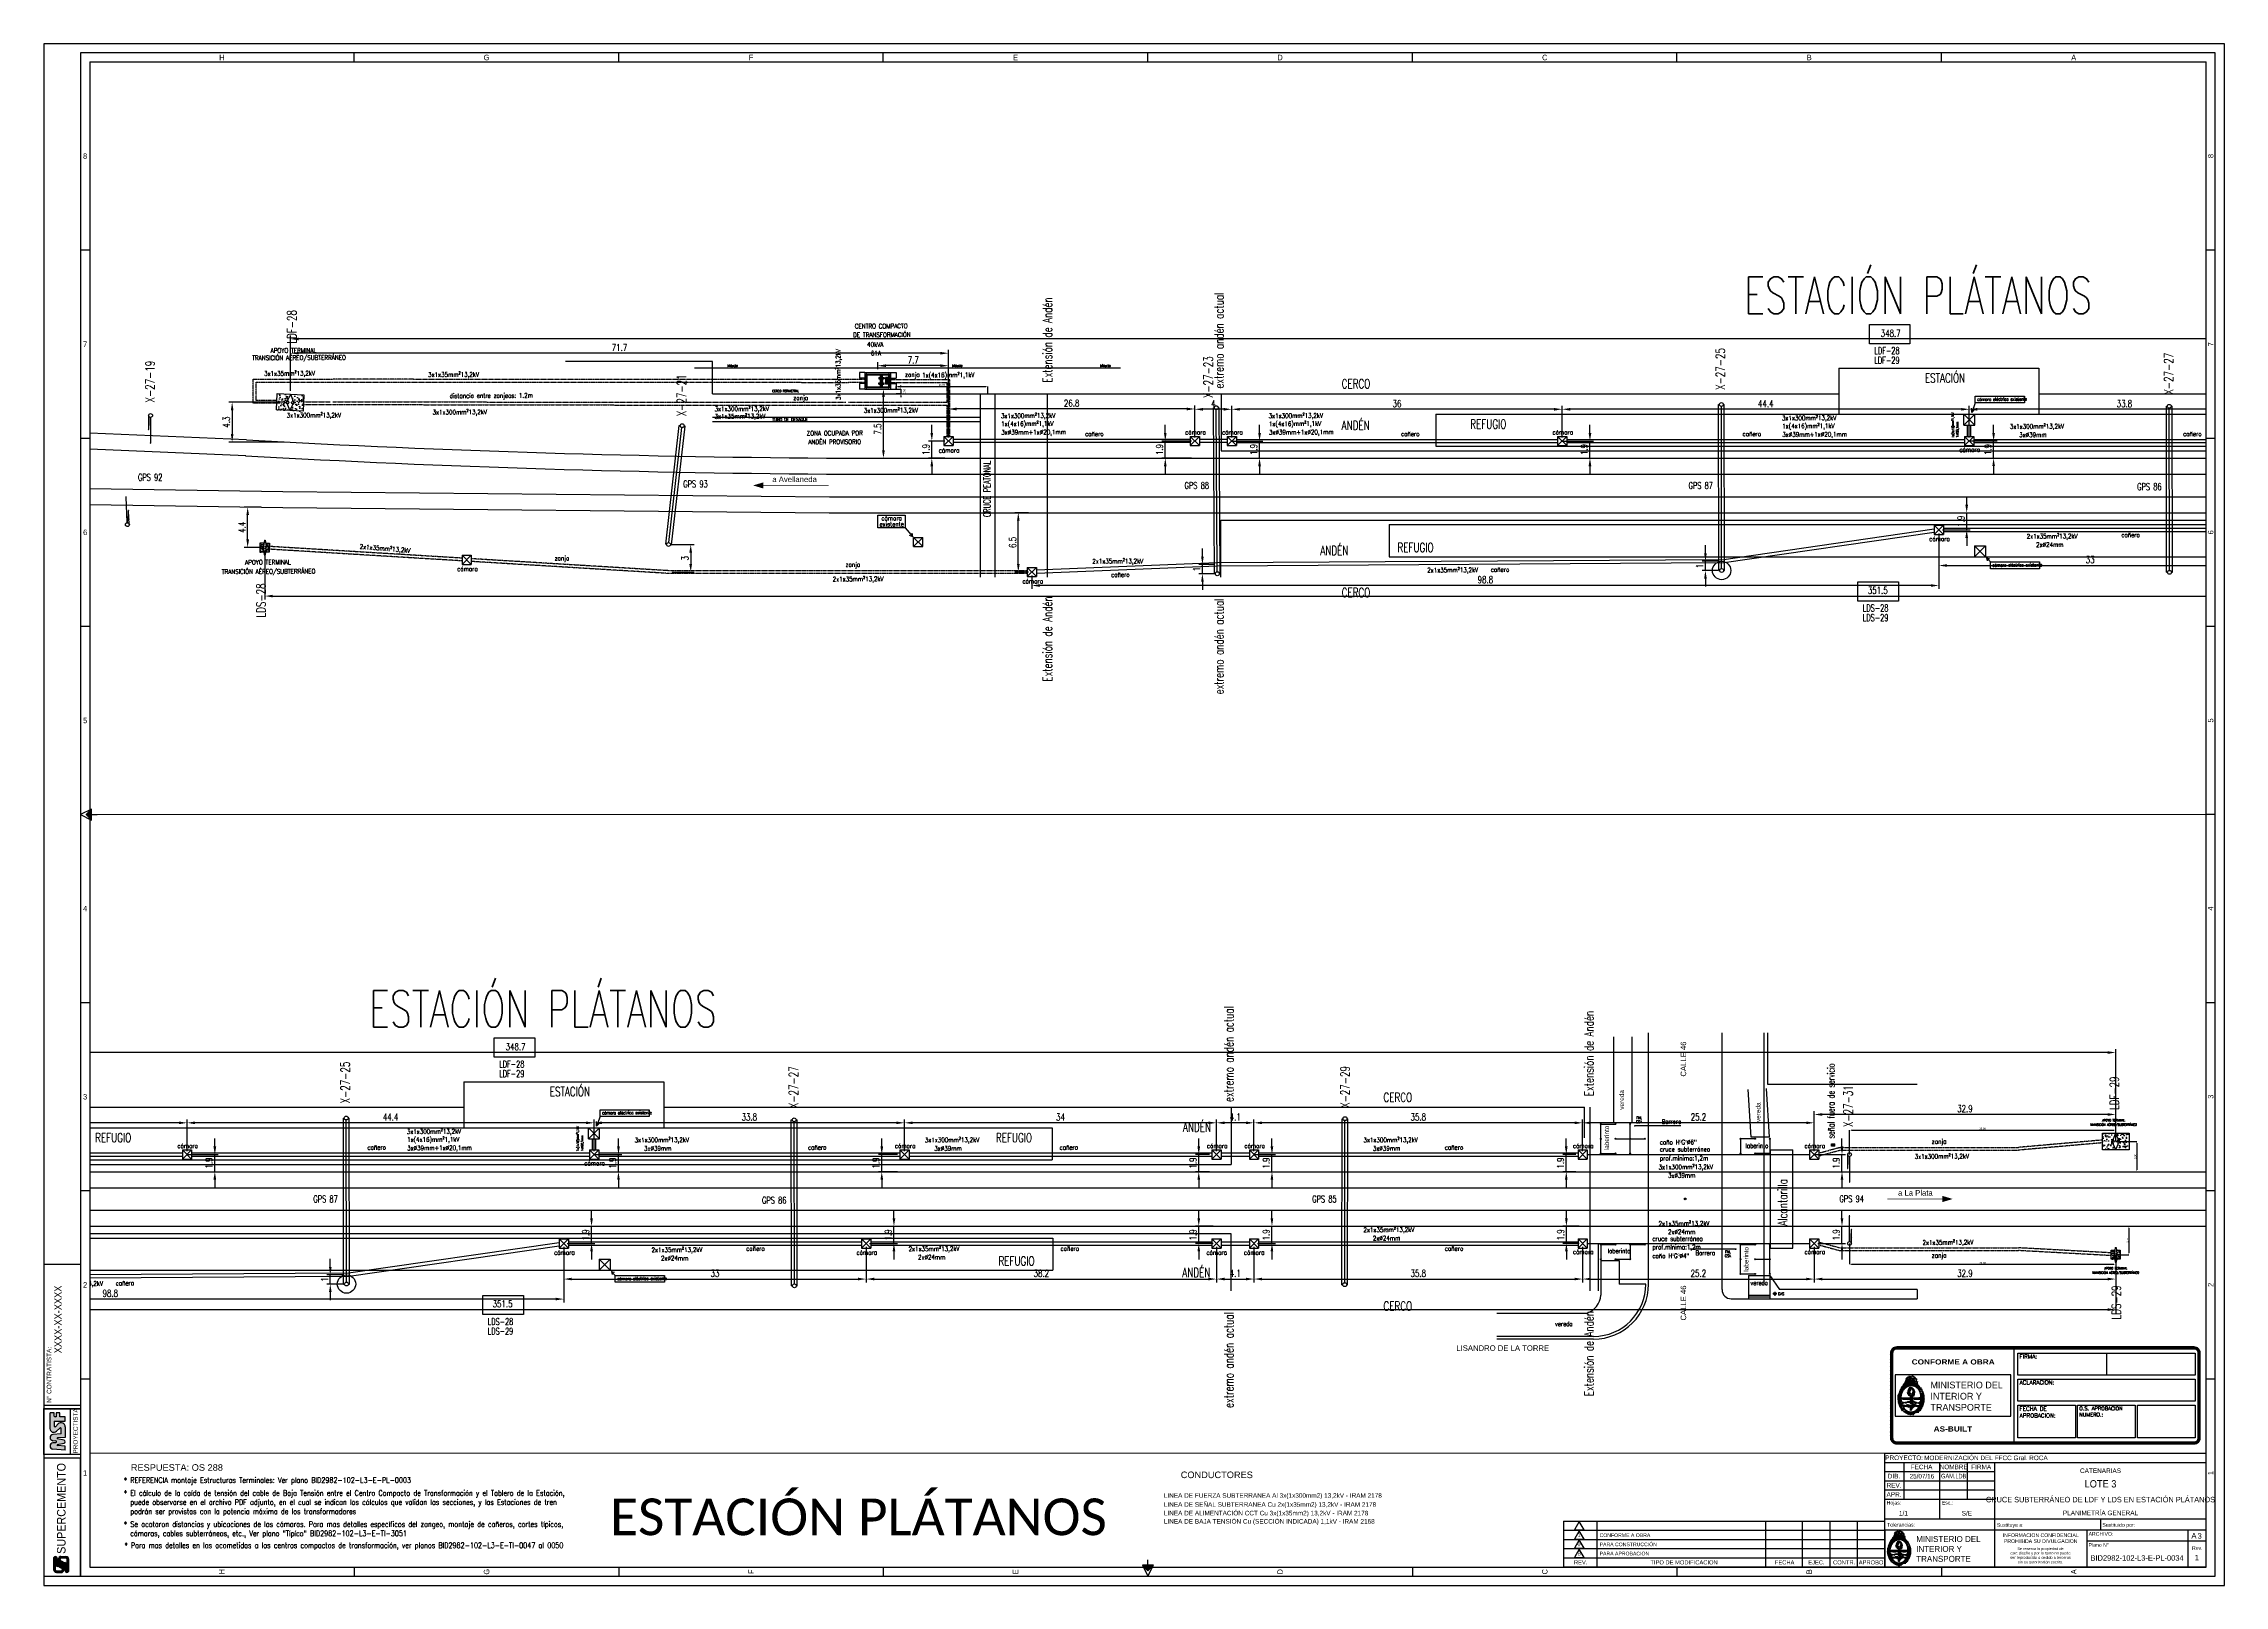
# Paper-space layout 'Layout1' of a CAD drawing. Header units: millimetres. Extents: x 170 to 1358, y 247 to 1087.
# The model-space entities are those that its viewports show. They can reach past a viewport. Long polylines and large blocks are cut down to what shows.
import ezdxf
from ezdxf.enums import TextEntityAlignment as Align

# ---------------------------------------------------------------- set-up
doc = ezdxf.new("R2010")
doc.units = ezdxf.units.MM
doc.linetypes.add('HIDDEN2', pattern=[4.7625, 3.175, -1.5875])
for name, color, linetype in [('0_FORMATO', 7, 'Continuous'), ('C142', 142, 'Continuous'), ('E4_ESQUEMAS', 2, 'Continuous'), ('LINEA02', 8, 'Continuous'), ('M0_EQUIPOS', 4, 'Continuous'), ('M_DIM', 1, 'Continuous'), ('M_TEXT', 3, 'Continuous'), ('postes catenaria', 4, 'Continuous'), ('TEXTO', 7, 'Continuous'), ('textos', 7, 'Continuous'), ('Textos catenaria', 7, 'Continuous'), ('TMR', 8, 'Continuous'), ('vías', 8, 'Continuous')]:
    doc.layers.add(name, color=color, linetype=linetype)
doc.styles.add('ARIAL', font='arial.ttf', dxfattribs={"width": 0.8})
doc.styles.add('progresivas', font='calibri.ttf')
doc.styles.add('ROMAN_SIMPLEX', font='ROMANS')
doc.styles.add('SANS', font='sanss___.ttf')
doc.styles.add('SANSSERIF', font='SAS_____.PFB', dxfattribs={"height": 0.4})
doc.styles.add('SIMPLEX', font='simplex.shx', dxfattribs={"width": 0.75})
doc.styles.add('STYLE1', font='arial.ttf')
doc.styles.add('TEXTO_SELLO', font='')
doc.styles.get('TEXTO_SELLO').set_extended_font_data('Arial Black', bold=True)
doc.linetypes.add('GAS_LINE', pattern='A,12.7,-5.08,["GAS",Standard,S=2.54,R=0,X=-2.54,Y=-1.27],-6.35', length=24.13)
doc.dimstyles.new('COTA-100', dxfattribs={"dimtxt": 0.2, "dimasz": 0.2, "dimexe": 0, "dimexo": 0, "dimgap": 0.05, "dimtad": 1, "dimzin": 0, "dimdsep": 46, "dimtxsty": 'SANS', "dimcen": 0.1, "dimclrd": 256, "dimclre": 256, "dimclrt": 256, "dimazin": 0, "dimtm": 1e-09, "dimtfac": 0.714286, "dimtmove": 2, "dimatfit": 2, "dimfxl": 0, "dimtolj": 1, "dimtzin": 0, "dimarcsym": 0})
doc.dimstyles.new('DIM2-5-1', dxfattribs={"dimscale": 0.25, "dimtxt": 3, "dimasz": 3.5, "dimexe": 1.5, "dimexo": 1.5, "dimgap": 1, "dimtad": 1, "dimdec": 1, "dimdsep": 46, "dimtxsty": 'SIMPLEX', "dimcen": 1.5, "dimclrd": 251, "dimclre": 251, "dimclrt": 7, "dimaunit": 1, "dimadec": 3, "dimazin": 0, "dimtfac": 1, "dimtdec": 1, "dimtmove": 0, "dimatfit": 3, "dimfxl": 1, "dimtolj": 1, "dimtzin": 0, "dimarcsym": 0})
pattern_1 = [(50, (-2624.04677, -773.78864), (0.45546167, -0.039847714), [0.047625, -0.523875]), (355, (-2624.04677, -773.78864), (-0.088107065, 0.47764161), [0.0381, -0.4191]), (100.451, (-2624.0088, -773.79196), (0.367356254, 0.43779172), [0.040475, -0.445225]), (46.1842, (-2624.04677, -773.66164), (0.6776976, -0.10510582), [0.0714375, -0.7858125]), (96.6356, (-2623.9903, -773.6704), (0.59351059, 0.61856389), [0.0607125, -0.6678375]), (351.184, (-2624.0468, -773.66164), (0.59351151, 0.6185628), [0.05715, -0.62865]), (21, (-2623.98327, -773.6934), (0.3790372, -0.255663796), [0.047625, -0.523875]), (326, (-2623.98327, -773.6934), (0.15450507, 0.460469915), [0.0381, -0.4191]), (71.4514, (-2623.9517, -773.7147), (0.53354123, 0.204807144), [0.040475, -0.445225]), (37.5, (-2624.04677, -773.78864), (0.007721508, 0.211387597), [0, -0.41402, 0, -0.42545, 0, -0.4206875]), (7.5, (-2624.04677, -773.78864), (0.167049156, 0.250451437), [0, -0.24257, 0, -0.404495, 0, -0.1603375]), (327.5, (-2624.18837, -773.78864), (0.338976488, -0.01432186), [0, -0.15875, 0, -0.4953, 0, -0.657225]), (317.5, (-2624.25187, -773.78864), (0.370322953, 0.063566228), [0, -0.206375, 0, -0.32893, 0, -0.466725])]

# ---------------------------------------------------------------- blocks, each defined once
blk = doc.blocks.new('ROTULO_CARATULA')
at = {"layer": '0_FORMATO', "color": 255}
for p, q in [((0, 0), (0, 62)), ((0, 52), (60, 52)), ((10.6, 37), (10.6, 57)), ((30, 37), (30, 57)), ((45, 37), (45, 57)), ((60, 0), (60, 57)), ((0, 47), (60, 47)), ((0, 42), (60, 42)), ((0, 37), (60, 37)), ((30, 26), (30, 37)), ((175, 26), (0, 26)), ((117.5, 26), (117.5, 20)), ((175, 20), (0, 20)), ((0, 19.4), (0, 0)), ((60, 0), (60, 19.2)), ((110, 20), (110, 0)), ((175, 14), (110, 14)), ((165, 20), (165, 0)), ((0, 0), (175, 0))]:
    blk.add_line(p, q, dxfattribs=at)
at = {"layer": '0_FORMATO', "color": 7}
for p, q in [((0, 62), (175, 62)), ((0, 57), (175, 57))]:
    blk.add_line(p, q, dxfattribs=at)
at = {"layer": '0_FORMATO', "color": 253}
for p, q in [((0, 19.9), (0, 17.7)), ((2.2, 11.9), (2.3, 12.2)), ((2.2, 11.7), (2.2, 11.9)), ((2.3, 12.2), (2.4, 12.4)), ((2.4, 12.4), (2.5, 12.6)), ((2.5, 12.6), (2.6, 12.8)), ((2.6, 12.8), (2.7, 13.1)), ((2.7, 13.1), (2.8, 13.3)), ((2.8, 13.3), (3, 13.5)), ((3, 13.5), (3.1, 13.8)), ((3.1, 13.8), (3.2, 14)), ((3.2, 14), (3.3, 14.2)), ((3.3, 14.2), (3.4, 14.4)), ((3.4, 14.4), (3.6, 14.6)), ((3.6, 14.6), (3.7, 14.9)), ((3.7, 14.9), (3.8, 15.1)), ((3.8, 15.1), (4, 15.3)), ((4, 15.3), (4.1, 15.5)), ((4.1, 15.5), (4.3, 15.7)), ((4.3, 15.7), (4.4, 16)), ((4.4, 16), (4.6, 16.2)), ((4.6, 16.2), (4.7, 16.4)), ((4.7, 16.4), (4.9, 16.6)), ((4.9, 16.6), (5, 16.8)), ((5, 16.8), (5.2, 17)), ((5.2, 18.2), (6, 19.1)), ((5.4, 18), (5.2, 18.2)), ((5.2, 17.4), (5.4, 17.7)), ((5.2, 17), (5.3, 17.2)), ((5.3, 17.2), (5.5, 17.4)), ((5.5, 17.9), (5.4, 18)), ((5.4, 17.7), (5.5, 17.8)), ((5.5, 17.8), (5.5, 17.9)), ((6, 19.1), (6.3, 19)), ((6.3, 19), (6.4, 19.1)), ((6.4, 19.1), (6.6, 19.3)), ((6.6, 19.3), (7.4, 18.8)), ((7.4, 18.8), (7.7, 19.3)), ((7.7, 19.3), (7.9, 18.8)), ((7.9, 18.8), (8.2, 19.6)), ((8.2, 19.6), (9.6, 19.1)), ((9.6, 19.1), (9.3, 18.2)), ((9.3, 18.2), (10.4, 18.2)), ((10.4, 18.2), (10.1, 16.6)), ((10.1, 16.6), (10.4, 16.7)), ((10.4, 16.7), (10.7, 16.8)), ((10.7, 16.8), (10.9, 16.9)), ((10.8, 16.6), (10.7, 16.4)), ((10.7, 16.4), (10.7, 16.2)), ((10.7, 16.2), (10.8, 16)), ((11, 17), (10.8, 16.8)), ((10.8, 16.8), (10.8, 16.6)), ((10.8, 16), (10.8, 15.8)), ((10.8, 15.8), (10.9, 15.6)), ((10.9, 15.6), (11, 15.4)), ((11, 15.4), (11.2, 15.2)), ((11.2, 15.2), (11.3, 14.9)), ((11.3, 14.9), (11.5, 14.7)), ((11.5, 14.7), (11.6, 14.5)), ((11.6, 14.5), (11.8, 14.2)), ((11.8, 14.2), (12, 14)), ((12, 14), (12.2, 13.8)), ((12.2, 13.8), (12.3, 13.6)), ((12.3, 13.6), (12.5, 13.4)), ((12.5, 13.4), (12.7, 13.2)), ((12.7, 13.2), (12.8, 13)), ((12.8, 13), (12.9, 12.8)), ((12.9, 12.8), (13, 12.6)), ((13, 12.6), (13.1, 12.5)), ((13.1, 12.5), (13.2, 12.3)), ((13.2, 12.3), (13.3, 12.1)), ((13.3, 12.1), (13.4, 11.9)), ((1.6, 9.3), (1.7, 9.6)), ((1.6, 9.1), (1.6, 9.3)), ((1.6, 8.8), (1.6, 9.1)), ((1.6, 8.6), (1.6, 8.8)), ((1.6, 8.3), (1.6, 8.6)), ((1.6, 8.1), (1.6, 8.3)), ((1.6, 7.8), (1.6, 8.1)), ((1.6, 7.6), (1.6, 7.8)), ((1.7, 7.3), (1.6, 7.6)), ((1.7, 10), (1.8, 10.3)), ((1.7, 9.8), (1.7, 10)), ((1.7, 9.6), (1.7, 9.8)), ((1.7, 7.1), (1.7, 7.3)), ((1.8, 6.8), (1.7, 7.1)), ((1.8, 10.5), (1.9, 10.8)), ((1.8, 10.3), (1.8, 10.5)), ((1.8, 6.6), (1.8, 6.8)), ((1.9, 6.3), (1.8, 6.6)), ((1.9, 11), (2, 11.2)), ((1.9, 10.8), (1.9, 11)), ((1.9, 6.1), (1.9, 6.3)), ((2, 5.8), (1.9, 6.1)), ((2, 11.2), (2.1, 11.5)), ((2.1, 5.6), (2, 5.8)), ((2.1, 11.5), (2.2, 11.7)), ((2.2, 5.3), (2.1, 5.6)), ((2.3, 5.1), (2.2, 5.3)), ((2.4, 4.8), (2.3, 5.1)), ((2.6, 4.5), (2.4, 4.8)), ((2.7, 4.3), (2.6, 4.5)), ((2.8, 4.1), (2.7, 4.3)), ((3, 3.8), (2.8, 4.1)), ((3.1, 3.6), (3, 3.8)), ((3.3, 3.4), (3.1, 3.6)), ((3.4, 3.2), (3.3, 3.4)), ((3.6, 3), (3.4, 3.2)), ((3.8, 2.8), (3.6, 3)), ((4, 2.6), (3.8, 2.8)), ((4.2, 2.4), (4, 2.6)), ((4.4, 2.2), (4.2, 2.4)), ((4.7, 2), (4.4, 2.2)), ((4.9, 1.9), (4.7, 2)), ((5.1, 1.7), (4.9, 1.9)), ((5.4, 1.6), (5.1, 1.7)), ((5.6, 1.5), (5.4, 1.6)), ((8.5, 1.8), (5.5, 2.1)), ((5.5, 2.1), (6.8, 1.3)), ((5.8, 1.4), (5.6, 1.5)), ((6.1, 1.3), (5.8, 1.4)), ((6.3, 1.3), (6.1, 1.3)), ((6.6, 1.3), (6.3, 1.3)), ((6.8, 1.3), (6.6, 1.3)), ((6.8, 1.3), (8.5, 1.8)), ((7.1, 1.3), (6.8, 1.3)), ((7.3, 1.2), (7.1, 1.3)), ((7.5, 1), (7.3, 1.2)), ((7.5, 0.8), (7.5, 1)), ((7.7, 0.5), (7.5, 0.8)), ((8.2, 1.3), (7.7, 0.5)), ((9.6, 1.6), (8.2, 1.3)), ((10.4, 2.6), (8.8, 1.8)), ((8.8, 1.8), (9.6, 1.6)), ((10.1, 1.8), (10.4, 2.6)), ((10.4, 1.9), (10.1, 1.8)), ((10.6, 2), (10.4, 1.9)), ((10.8, 2.1), (10.6, 2)), ((11, 2.3), (10.8, 2.1)), ((11.2, 2.4), (11, 2.3)), ((11.4, 2.5), (11.2, 2.4)), ((11.6, 2.7), (11.4, 2.5)), ((11.8, 2.9), (11.6, 2.7)), ((12, 3), (11.8, 2.9)), ((12.1, 3.2), (12, 3)), ((12.3, 3.4), (12.1, 3.2)), ((12.4, 3.6), (12.3, 3.4)), ((12.6, 3.8), (12.4, 3.6)), ((12.7, 4), (12.6, 3.8)), ((12.8, 4.2), (12.7, 4)), ((13, 4.4), (12.8, 4.2)), ((13.1, 4.6), (13, 4.4)), ((13.2, 4.8), (13.1, 4.6)), ((13.3, 5), (13.2, 4.8)), ((13.4, 5.3), (13.3, 5)), ((13.4, 11.9), (13.5, 11.6)), ((13.5, 5.5), (13.4, 5.3)), ((13.5, 11.6), (13.6, 11.4)), ((13.6, 5.7), (13.5, 5.5)), ((13.6, 11.4), (13.7, 11.2)), ((13.7, 6.2), (13.6, 6)), ((13.6, 6), (13.6, 5.7)), ((13.7, 11.2), (13.7, 10.9)), ((13.7, 10.9), (13.8, 10.7)), ((13.8, 6.4), (13.7, 6.2)), ((13.8, 10.7), (13.8, 10.5)), ((13.8, 10.5), (13.9, 10.2)), ((13.9, 6.9), (13.8, 6.7)), ((13.8, 6.7), (13.8, 6.4)), ((13.9, 10.2), (13.9, 10)), ((13.9, 10), (14, 9.7)), ((14, 7.7), (13.9, 7.4)), ((13.9, 7.4), (13.9, 7.2)), ((13.9, 7.2), (13.9, 6.9)), ((14, 9.7), (14, 9.5)), ((14, 9.5), (14, 9.2)), ((14, 9.2), (14, 9)), ((14, 9), (14, 8.7)), ((14, 8.7), (14, 8.5)), ((14, 8.5), (14, 8.2)), ((14, 8.2), (14, 7.9)), ((14, 7.9), (14, 7.7))]:
    blk.add_line(p, q, dxfattribs=at)
at = {"layer": '0_FORMATO'}
blk.add_line((60, 19.2), (60, 21.6), dxfattribs=at)
at = {"layer": '0_FORMATO', "color": 253}
for points in [[(0, 19.9), (0, 19.9)], [(2.2, 12.2), (2.2, 11.9), (2.2, 11.6), (2.2, 11.4), (2.3, 11.2), (2.5, 11.1), (2.7, 10.9), (2.5, 11.4), (3.3, 11.1), (2.2, 12.2)], [(3.3, 14.4), (3.1, 14.1), (3, 13.9), (2.8, 13.6), (2.7, 13.4), (2.6, 13.1), (2.6, 12.8), (2.5, 12.6), (2.5, 12.3), (2.5, 12), (2.6, 12.2), (2.7, 12.4), (2.9, 12.6), (3, 12.9), (3.1, 13.1), (3.2, 13.4), (3.3, 13.7), (3.3, 13.9), (3.3, 14.2), (3.3, 14.4)], [(2.7, 8.9), (7.4, 8.9), (7.4, 10), (7.2, 10.1), (7.1, 10.3), (6.9, 10.4), (6.8, 10.6), (6.7, 10.8), (6.6, 11), (6.5, 11.2), (6.5, 11.4), (6.4, 11.7), (6.4, 11.9), (6.4, 12.1), (6.4, 12.4), (6.4, 12.6), (6.5, 12.8), (6.6, 13), (6.6, 13.2), (6.8, 13.3), (6.9, 13.5), (7.1, 13.6), (7.2, 13.7), (7.4, 13.8), (7.7, 13.8), (7.9, 13.8), (8.1, 13.7), (8.3, 13.7), (8.5, 13.6), (8.6, 13.4), (8.8, 13.3), (8.9, 13.2), (9, 13), (9.1, 12.8), (9.2, 12.6), (9.3, 12.4), (9.3, 12.2), (9.4, 12), (9.4, 11.8), (9.4, 11.6), (9.3, 11.4), (9.3, 11.2), (9.2, 11), (9.1, 10.8), (9, 10.6), (8.9, 10.5), (8.8, 10.3), (8.6, 10.2), (8.4, 10.1), (8.2, 10), (8.2, 8.9), (12.6, 8.9), (12.6, 9.2), (12.6, 9.5), (12.6, 9.7), (12.5, 10), (12.5, 10.2), (12.5, 10.4), (12.4, 10.7), (12.4, 10.9), (12.3, 11.1), (12.3, 11.3), (12.2, 11.5), (12.1, 11.7), (12, 11.9), (12, 12.1), (11.9, 12.3), (11.8, 12.4), (11.7, 12.6), (11.6, 12.8), (11.5, 12.9), (11.4, 13.1), (11.3, 13.2), (11.2, 13.3), (11.1, 13.5), (10.9, 13.6), (10.8, 13.7), (10.7, 13.8), (10.6, 13.9), (10.4, 14), (10.3, 14.1), (10.1, 14.2), (10, 14.3), (9.9, 14.4), (9.7, 14.4), (9.6, 14.5), (9.4, 14.6), (9.3, 14.6), (9.1, 14.7), (9, 14.7), (8.8, 14.7), (8.7, 14.8), (8.5, 14.8), (8.3, 14.8), (8.2, 14.8), (8, 14.8), (7.9, 14.8), (7.7, 14.8), (7.6, 14.8), (7.4, 14.8), (7.2, 14.8), (7.1, 14.7), (6.9, 14.7), (6.8, 14.7), (6.6, 14.6), (6.5, 14.6), (6.3, 14.5), (6.2, 14.5), (6, 14.4), (5.9, 14.3), (5.7, 14.2), (5.6, 14.1), (5.4, 14.1), (5.3, 14), (5.1, 13.9), (5, 13.7), (4.9, 13.6), (4.7, 13.5), (4.6, 13.4), (4.5, 13.3), (4.3, 13.1), (4.2, 13), (4.1, 12.8), (4, 12.7), (3.9, 12.5), (3.8, 12.3), (3.7, 12.2), (3.6, 12), (3.5, 11.8), (3.4, 11.6), (3.3, 11.4), (3.2, 11.2), (3.2, 11), (3.1, 10.8), (3, 10.6), (3, 10.4), (2.9, 10.2), (2.9, 9.9), (2.8, 9.7), (2.8, 9.4), (2.8, 9.2), (2.7, 8.9)], [(2.7, 12.2), (3.3, 11.7), (3.3, 12.2), (2.7, 12.2)], [(3, 13.6), (2.9, 13.2), (2.9, 13), (2.9, 12.7), (3.1, 12.5), (3.3, 12.2), (3.2, 12.5), (3.3, 12.7), (3.6, 12.8), (3, 13.6)], [(3.3, 13.3), (3.3, 13), (3.3, 12.9), (3, 12.8), (3.3, 12), (3.5, 12.2), (3.6, 12.5), (3.6, 12.7), (3.6, 12.9), (3.5, 13.1), (3.3, 13.3)], [(3.8, 14.1), (3.8, 13.8), (3.8, 13.7), (3.6, 13.6), (3.3, 13.6), (4.1, 13), (4.7, 14.1), (3.8, 14.1)], [(3.6, 14.7), (3.8, 14.4), (3.6, 14.7)], [(3.8, 15), (3.8, 14.6), (3.7, 14.3), (3.8, 14.1), (3.9, 13.8), (4.1, 13.6), (4.1, 13.9), (4.2, 14.1), (4.3, 14.1), (4.7, 14.1), (4.4, 15), (3.8, 15)], [(4.4, 15.5), (4.7, 13.9), (5.5, 14.7), (4.4, 15.5)], [(4.7, 15.8), (4.7, 14.7), (5.7, 15), (5.5, 15.8), (4.7, 15.8)], [(6.3, 18.8), (5.5, 17.2), (4.9, 17.2), (4.9, 15.5), (5.2, 15.5), (5.4, 15.4), (5.5, 15.3), (5.4, 15.1), (5.2, 15), (5.4, 14.9), (5.7, 14.9), (5.9, 14.9), (6.2, 14.9), (6.5, 14.9), (6.8, 15), (7.1, 15), (7.4, 15.1), (7.7, 15.2), (7.9, 15.3), (8.2, 15.4), (8.4, 15.5), (8.6, 15.6), (8.8, 15.8), (5.7, 15.2), (6.3, 18.8)], [(6, 19.1), (5.2, 18.2), (5.5, 18.2), (5.8, 18.2), (5.9, 18.3), (6, 18.5), (6.1, 18.8), (6, 19.1)], [(5.7, 17.4), (5.5, 16.1), (5.7, 16.3), (5.8, 16.5), (5.9, 16.7), (5.9, 16.9), (5.9, 17.1), (5.7, 17.4)], [(5.7, 16.1), (5.7, 15.2), (6.3, 15.2), (6.3, 16.1), (5.7, 16.1)], [(6.6, 18.2), (6, 16.9), (6.2, 17.1), (6.4, 17.4), (6.5, 17.6), (6.6, 17.9), (6.6, 18.2)], [(6, 16.3), (6.8, 16.3), (6.6, 17.4), (7.7, 17.4), (7.4, 16.6), (8.2, 16.6), (7.9, 17.4), (8.8, 17.4), (8.8, 17), (8.8, 16.8), (9, 16.6), (9.3, 16.3), (9.3, 16.6), (9.2, 16.9), (9.1, 17.1), (9, 17.3), (8.9, 17.5), (8.8, 17.6), (8.6, 17.8), (8.5, 17.9), (8.3, 18), (8.2, 18), (8, 18.1), (7.9, 18.1), (7.7, 18.1), (7.5, 18), (7.4, 18), (7.2, 17.9), (7.1, 17.8), (6.9, 17.7), (6.7, 17.5), (6.6, 17.4), (6.5, 17.2), (6.3, 17), (6.2, 16.8), (6.1, 16.6), (6, 16.3)], [(6, 16.3), (6, 15.5), (6.6, 16.1), (7.4, 15.8), (7.1, 16), (6.9, 16.2), (6.7, 16.3), (6.4, 16.3), (6, 16.3)], [(6.8, 13.3), (7.7, 13), (6.3, 11.1), (9, 10.9), (8.2, 11.1), (9, 11.4), (9, 11.7), (8.9, 12), (8.8, 12.2), (8.8, 12.5), (8.7, 12.7), (8.6, 12.9), (8.4, 13.1), (8.3, 13.2), (8.1, 13.3), (7.9, 13.4), (7.7, 13.4), (7.5, 13.4), (7.2, 13.4), (6.8, 13.3)], [(6.6, 12.5), (6.3, 11.7), (6.6, 12.5)], [(6.5, 15.1), (6.7, 15.1), (6.5, 15.1)], [(8.2, 19.6), (8.1, 19.3), (7.9, 19.1), (7.8, 19.1), (7.6, 19.2), (7.4, 19.3), (6.6, 19.3), (6.7, 19.1), (6.8, 18.9), (7, 18.7), (7.1, 18.6), (7.3, 18.5), (7.5, 18.4), (7.7, 18.4), (7.9, 18.4), (8.2, 18.4), (8.4, 18.4), (8.6, 18.5), (8.9, 18.6), (9.1, 18.6), (9.3, 18.7), (9.6, 18.8), (8.2, 19.6)], [(6.6, 17.4), (6.7, 17.1), (6.8, 16.9), (7, 16.7), (7.1, 16.6), (7.4, 16.5), (7.6, 16.4), (7.9, 16.3), (7.7, 17.4), (6.6, 17.4)], [(6.6, 16.1), (6.6, 15.5), (7.1, 15.5), (6.6, 16.1)], [(6.8, 13.9), (6.6, 12.8), (7.4, 13.9), (6.8, 13.9)], [(6.8, 17.4), (6.8, 16.9), (7.4, 16.9), (7.4, 17.4), (6.8, 17.4)], [(6.8, 12.2), (7.7, 13), (7.3, 13), (7.1, 12.9), (7, 12.8), (6.9, 12.5), (6.8, 12.2)], [(6.9, 18.3), (7, 18.2), (6.9, 18.3)], [(7.4, 15.5), (8.8, 15.8), (8.8, 15), (9, 15.1), (9.3, 15.1), (9.5, 15.2), (9.7, 15.2), (9.9, 15.2), (10.1, 15.2), (10.1, 15.1), (10.2, 14.9), (10.1, 14.7), (10.9, 15), (10.9, 15.5), (10.8, 15.6), (10.6, 15.6), (10.4, 15.7), (10.1, 15.8), (9.9, 15.9), (9.7, 16), (9.5, 16.1), (9.2, 16.2), (9, 16.2), (8.8, 16.3), (8.6, 16.3), (8.4, 16.3), (8.2, 16.3), (8, 16.3), (7.9, 16.2), (7.7, 16.1), (7.6, 15.9), (7.5, 15.8), (7.4, 15.5)], [(7.4, 14.1), (8.2, 13.9), (7.4, 14.1)], [(7.6, 13.8), (7.8, 13.7), (7.6, 13.8)], [(7.7, 16.1), (7.9, 15.8), (7.7, 16.1)], [(7.8, 19.2), (7.8, 19), (7.8, 19.2)], [(7.9, 17.4), (7.9, 16.9), (8.8, 16.9), (8.8, 17.4), (7.9, 17.4)], [(7.9, 13.9), (8.8, 13.3), (7.9, 13.9)], [(8.2, 16.9), (9, 16.3), (8.2, 16.9)], [(8.5, 18.5), (8.5, 18), (9, 18), (8.5, 18.5)], [(8.8, 18), (9.9, 16.3), (9.8, 16.6), (9.6, 16.9), (9.5, 17.2), (9.4, 17.4), (9.2, 17.6), (9, 17.8), (8.8, 18)], [(8.8, 13.3), (8.8, 12), (8.8, 13.3)], [(9, 18.8), (9.3, 15.8), (10.7, 15.5), (10.7, 16.6), (10.1, 16.6), (10.4, 18.2), (9, 18.8)], [(9, 15.2), (10.4, 15), (9, 15.2)], [(9, 12.5), (9.3, 10.3), (9.4, 10.6), (9.5, 10.9), (9.5, 11.2), (9.5, 11.4), (9.4, 11.7), (9.3, 12), (9.2, 12.2), (9, 12.5)], [(9.1, 12.9), (9.2, 12.7), (9.1, 12.9)], [(9.7, 17.2), (9.8, 17.1), (9.7, 17.2)], [(10.1, 14.7), (11.5, 13), (12, 13.6), (12.9, 13), (12.6, 13.9), (11.2, 13.6), (11.2, 13.9), (11.1, 14.2), (10.9, 14.3), (10.7, 14.5), (10.5, 14.6), (10.1, 14.7)], [(10.7, 15), (12, 13.6), (12, 13.9), (11.9, 14.2), (11.8, 14.5), (11.7, 14.6), (11.5, 14.8), (11.3, 14.9), (11, 14.9), (10.7, 15)], [(11.4, 13.8), (11.6, 13.7), (11.4, 13.8)], [(12, 13.6), (11.9, 13.3), (11.8, 13), (11.8, 12.8), (11.9, 12.6), (12, 12.5), (12.3, 12.3), (12.6, 12.2), (12, 11.7), (12.3, 10.9), (13.4, 10.9), (13.1, 13), (12, 13.6)], [(12.2, 12.1), (12.4, 12), (12.2, 12.1)], [(13.1, 12.2), (13.1, 12), (13.1, 11.8), (13.1, 11.5), (13, 11.3), (12.9, 11.1), (12.9, 10.8), (12.9, 10.6), (12.8, 10.4), (12.9, 10.2), (12.9, 10.1), (13, 9.9), (13.2, 9.8), (13.4, 9.8), (12.9, 10.3), (14, 10.3), (13.1, 12.2)], [(12.9, 12.5), (13.1, 12.2), (12.9, 12.5)], [(1.4, 10.3), (1.4, 8.1), (1.6, 8.9), (2.5, 9.2), (2.3, 9.4), (2.2, 9.5), (2.1, 9.6), (2.1, 9.6), (2.2, 9.7), (2.5, 9.8), (1.4, 10.3)], [(6, 11.7), (6.1, 11.4), (6.2, 11.1), (6.3, 10.9), (6.4, 10.7), (6.6, 10.6), (6.8, 10.5), (7.1, 10.4), (7.4, 10.3), (7.4, 8.9), (2.7, 8.9), (2.8, 9.2), (2.8, 9.5), (2.8, 9.7), (2.8, 10), (2.9, 10.3), (2.9, 10.5), (2.8, 10.8), (2.7, 11), (2.6, 11.2), (2.5, 11.4), (2.7, 10.9), (1.9, 11.1), (1.6, 10), (2.2, 10.6), (1.9, 9.2), (2.5, 7.6), (2.7, 8.7), (7.4, 8.7), (7.4, 6.8), (7.9, 8.7), (8.2, 8.7), (8.5, 8.7), (8.7, 8.7), (9, 8.7), (9.3, 8.7), (9.5, 8.7), (9.8, 8.7), (10.1, 8.7), (10.3, 8.7), (10.6, 8.7), (10.9, 8.7), (11.1, 8.7), (11.4, 8.7), (11.6, 8.6), (11.9, 8.6), (12.1, 8.5), (12.4, 8.4), (12.6, 8.3), (12.8, 8.2), (13.1, 8.1), (13.3, 7.9), (13.5, 7.8), (13.7, 7.6), (12.6, 7.8), (12, 4.8), (10.7, 5.1), (11.5, 4.6), (10.1, 2.6), (11.2, 2.6), (12.6, 5.9), (13.7, 5.7), (12.9, 6.2), (12.9, 7.3), (13.7, 6.5), (14, 10.3), (13.1, 8.4), (13.1, 9.5), (12.9, 9.4), (12.6, 9.3), (12.4, 9.2), (12.1, 9.1), (11.8, 9), (11.6, 9), (11.3, 8.9), (11, 8.9), (10.7, 8.9), (10.5, 8.9), (10.2, 8.9), (9.9, 8.9), (9.6, 8.9), (9.3, 8.9), (9, 8.9), (8.8, 8.9), (8.5, 8.9), (8.2, 8.9), (7.9, 8.9), (8.5, 10.6), (7.1, 11.1), (7.1, 10.8), (7, 10.7), (6.9, 10.6), (6.6, 10.6), (6.3, 10.6), (6, 11.7)], [(1.6, 8.9), (1.7, 8.6), (1.8, 8.3), (1.8, 8.1), (2, 7.9), (2.2, 7.7), (2.5, 7.6), (1.9, 8.1), (2.5, 8.9), (1.6, 8.9)], [(1.6, 7.8), (1.6, 6.5), (1.9, 7.3), (2.5, 6.8), (2.5, 7.1), (2.5, 7.3), (2.3, 7.5), (2.2, 7.6), (1.9, 7.7), (1.6, 7.8)], [(1.9, 7.3), (1.6, 6.2), (2.7, 6.2), (1.9, 7.3)], [(1.9, 10.6), (1.9, 10), (2.5, 10), (1.9, 10.6)], [(2.7, 6.8), (1.9, 5.7), (3, 5.4), (2.7, 6.8)], [(1.9, 5.1), (3.3, 4.8), (3, 5.9), (1.9, 5.1)], [(2, 11.8), (2.1, 11.6), (2, 11.8)], [(2.1, 9.7), (2.3, 9.6), (2.1, 9.7)], [(2.1, 8.3), (2.3, 8.2), (2.1, 8.3)], [(2.3, 5.2), (2.4, 5), (2.3, 5.2)], [(2.5, 4.3), (4.4, 3.5), (4.4, 4.8), (4.1, 4.9), (3.8, 5), (3.6, 5), (3.3, 4.9), (3.1, 4.8), (2.9, 4.7), (2.7, 4.5), (2.5, 4.3)], [(2.7, 8.7), (3, 8.6), (3.2, 8.5), (3.5, 8.4), (3.8, 8.4), (4, 8.4), (4.3, 8.3), (4.6, 8.3), (4.9, 8.3), (5.2, 8.3), (5.5, 8.3), (5.7, 8.3), (6, 8.3), (6.3, 8.4), (6.6, 8.4), (6.9, 8.4), (7.1, 8.4), (7.4, 8.4), (7.1, 8.5), (6.9, 8.6), (6.6, 8.6), (6.4, 8.7), (6.1, 8.7), (5.8, 8.7), (5.5, 8.7), (5.2, 8.7), (5, 8.7), (4.7, 8.7), (4.4, 8.7), (4.1, 8.7), (3.8, 8.7), (3.5, 8.7), (3.3, 8.7), (3, 8.7), (2.7, 8.7)], [(2.7, 8.4), (2.8, 8.1), (2.8, 7.9), (2.9, 7.6), (3, 7.4), (3.1, 7.3), (3.3, 7.1), (3.4, 7), (3.6, 7), (3.7, 6.9), (3.9, 6.8), (4.1, 6.8), (4.3, 6.8), (4.5, 6.8), (4.7, 6.8), (4.9, 6.8), (5.2, 6.9), (5.4, 6.9), (5.6, 7), (5.8, 7), (6.1, 7.1), (6.3, 7.1), (6.5, 7.2), (6.7, 7.2), (7, 7.2), (7.2, 7.3), (7.4, 7.3), (7.4, 8.4), (2.7, 8.4)], [(2.7, 7.3), (3, 7), (2.7, 7.3)], [(2.7, 7), (3, 6.8), (2.7, 7)], [(2.7, 4.6), (2.9, 4.3), (3, 4), (3.1, 3.9), (3.3, 3.7), (3.5, 3.6), (3.8, 3.5), (3.7, 3.8), (3.6, 4), (3.5, 4.2), (3.3, 4.3), (3.1, 4.5), (2.7, 4.6)], [(2.8, 10.4), (2.9, 10.2), (2.8, 10.4)], [(3, 6.2), (3.1, 6), (3.3, 5.9), (3.4, 5.8), (3.6, 5.7), (3.9, 5.6), (4.1, 5.5), (4.3, 5.4), (4.6, 5.4), (4.9, 5.3), (5.2, 5.3), (5.5, 5.3), (5.8, 5.3), (6.1, 5.2), (6.4, 5.2), (6.7, 5.2), (7, 5.3), (7.3, 5.3), (7.5, 5.3), (7.8, 5.3), (8.1, 5.3), (8.3, 5.3), (8.6, 5.4), (8.8, 5.4), (8.8, 6.2), (9, 6.1), (9.2, 6), (9.4, 5.9), (9.6, 5.8), (9.8, 5.7), (10, 5.6), (10.2, 5.5), (10.4, 5.4), (10.6, 5.3), (10.8, 5.3), (11, 5.3), (11.2, 5.3), (11.4, 5.3), (11.6, 5.4), (11.8, 5.4), (11.9, 5.6), (12.1, 5.7), (12.2, 5.9), (12.3, 6.2), (12.1, 6.2), (11.8, 6.3), (11.5, 6.3), (11.3, 6.4), (11, 6.4), (10.8, 6.5), (10.5, 6.5), (10.2, 6.6), (10, 6.7), (9.7, 6.7), (9.5, 6.8), (9.2, 6.8), (8.9, 6.8), (8.7, 6.9), (8.4, 6.9), (8.2, 6.9), (7.9, 6.9), (7.6, 6.8), (7.4, 6.8), (8.8, 6.5), (8.4, 6.4), (8.1, 6.4), (7.9, 6.4), (7.7, 6.4), (7.5, 6.6), (7.3, 6.8), (7.1, 7), (3, 6.2)], [(3, 6.2), (4.1, 6.5), (3.8, 6.6), (3.5, 6.6), (3.3, 6.5), (3, 6.2)], [(3, 3.7), (3.3, 2.9), (4.1, 3.2), (3, 3.7)], [(3.3, 5.4), (3.6, 5.1), (3.3, 5.4)], [(3.6, 3.2), (3.8, 2.9), (3.9, 2.7), (4.1, 2.6), (4.4, 2.5), (4.6, 2.4), (4.9, 2.4), (5.2, 2.4), (4.7, 3.5), (3.6, 3.2)], [(3.6, 2.9), (3.8, 2.6), (3.6, 2.9)], [(7.4, 2.9), (7.4, 4.6), (3.8, 4.8), (3.9, 4.6), (4.1, 4.4), (4.2, 4.2), (4.3, 4), (4.5, 3.8), (4.6, 3.6), (4.8, 3.4), (5, 3.3), (5.1, 3.1), (5.3, 3), (5.5, 2.9), (5.7, 2.8), (5.9, 2.7), (6.1, 2.6), (6.3, 2.5), (6.5, 2.4), (6.7, 2.3), (6.9, 2.3), (7.1, 2.3), (7.3, 2.2), (7.5, 2.2), (7.7, 2.2), (7.9, 2.2), (8.1, 2.2), (8.3, 2.2), (8.5, 2.3), (8.7, 2.3), (8.9, 2.4), (9.1, 2.4), (9.3, 2.5), (9.5, 2.6), (9.7, 2.7), (9.9, 2.8), (10.1, 2.9), (10.3, 3.1), (10.5, 3.2), (10.6, 3.4), (10.8, 3.5), (10.9, 3.7), (11.1, 3.9), (11.2, 4.1), (11.4, 4.3), (11.5, 4.6), (11.2, 4.7), (10.9, 4.8), (10.6, 4.9), (10.3, 4.9), (10.1, 4.9), (9.9, 4.9), (9.7, 4.9), (9.5, 4.8), (9.4, 4.8), (9.2, 4.7), (9, 4.6), (8.9, 4.5), (8.8, 4.4), (8.6, 4.2), (8.5, 4.1), (8.3, 3.9), (8.1, 3.7), (8, 3.5), (7.8, 3.3), (7.6, 3.1), (7.4, 2.9)], [(4.1, 6.8), (5.5, 6.5), (4.1, 6.8)], [(4.1, 4), (4.4, 3.7), (4.1, 4)], [(4.9, 2.9), (4.9, 2.6), (4.8, 2.5), (4.7, 2.4), (4.4, 2.4), (4.1, 2.4), (5.2, 1.8), (6.8, 1.8), (4.9, 2.9)], [(4.4, 3.7), (5.2, 2.9), (4.4, 3.7)], [(4.5, 5.2), (4.6, 5), (4.5, 5.2)], [(4.8, 5.3), (5, 5.2), (4.8, 5.3)], [(5.2, 5.1), (6.6, 5.4), (6.3, 5.5), (6, 5.6), (5.8, 5.6), (5.6, 5.5), (5.4, 5.4), (5.2, 5.1)], [(5.2, 2.9), (5.5, 2.6), (5.2, 2.9)], [(5.2, 2.1), (5.4, 1.8), (5.6, 1.6), (5.8, 1.5), (6, 1.3), (6.3, 1.2), (6.5, 1.1), (6.8, 1), (5.2, 2.1)], [(5.4, 2.3), (5.6, 2.2), (5.4, 2.3)], [(5.6, 6.8), (5.7, 6.7), (5.6, 6.8)], [(5.7, 7), (7.4, 7), (5.7, 7)], [(5.7, 5.4), (6.6, 4.8), (5.7, 5.4)], [(5.7, 2.6), (6, 2.4), (5.7, 2.6)], [(6, 7.3), (6.3, 7), (6, 7.3)], [(6.3, 10.9), (7.4, 10.6), (6.3, 10.9)], [(6.3, 5.4), (6.6, 5.1), (6.3, 5.4)], [(6.3, 4.8), (6.6, 4.6), (6.3, 4.8)], [(6.3, 2.4), (6.6, 2.1), (6.3, 2.4)], [(6.6, 10.9), (7.4, 11.4), (6.6, 10.9)], [(6.6, 10.3), (7.4, 10), (6.6, 10.3)], [(6.6, 5.7), (6.6, 5.1), (7.4, 5.1), (6.6, 5.7)], [(6.6, 4.6), (6.9, 4.6), (7.2, 4.7), (7.4, 4.8), (7.6, 4.9), (7.8, 5.1), (7.9, 5.4), (7.6, 5.3), (7.3, 5.3), (7.1, 5.2), (6.9, 5.1), (6.7, 4.9), (6.6, 4.6)], [(6.8, 4.8), (7.1, 4.6), (6.8, 4.8)], [(6.9, 1.6), (7, 1.5), (6.9, 1.6)], [(7.1, 7), (7.2, 6.7), (7.3, 6.5), (7.4, 6.4), (7.6, 6.3), (7.9, 6.2), (7.1, 7)], [(7.1, 1.8), (7.9, 1.6), (7.4, 0.7), (8.8, 1.8), (7.1, 1.8)], [(7.4, 4.6), (7.4, 3.2), (7.4, 4.6)], [(7.4, 3.2), (7.7, 2.9), (7.4, 3.2)], [(7.6, 1.5), (7.8, 1.4), (7.6, 1.5)], [(7.9, 5.1), (7.7, 3.2), (7.9, 5.1)], [(7.7, 3.2), (7.9, 2.9), (7.7, 3.2)], [(7.8, 0.8), (7.8, 0.6), (7.8, 0.8)], [(8.2, 11.4), (9, 11.1), (7.9, 10.9), (9.3, 10.3), (9.3, 11.4), (8.2, 11.4)], [(7.9, 10.3), (7.9, 8.9), (8.2, 10), (9.3, 10), (7.9, 10.3)], [(7.9, 8.7), (7.9, 8.3), (8, 8), (8, 7.8), (8.1, 7.5), (8.3, 7.3), (8.5, 7), (7.9, 8.7)], [(7.9, 6.8), (7.9, 6.2), (8.5, 6.2), (8.5, 6.8), (7.9, 6.8)], [(7.9, 4.6), (7.9, 3.2), (7.9, 4.6)], [(8.2, 8.7), (8.5, 8.6), (8.7, 8.5), (9, 8.4), (9.2, 8.4), (9.5, 8.4), (9.8, 8.3), (10.1, 8.3), (10.4, 8.3), (10.6, 8.3), (10.9, 8.3), (11.2, 8.3), (11.5, 8.4), (11.8, 8.4), (12.1, 8.4), (12.3, 8.4), (12.6, 8.4), (12.3, 8.5), (12.1, 8.6), (11.8, 8.6), (11.6, 8.7), (11.3, 8.7), (11, 8.7), (10.7, 8.7), (10.4, 8.7), (10.2, 8.7), (9.9, 8.7), (9.6, 8.7), (9.3, 8.7), (9, 8.7), (8.7, 8.7), (8.5, 8.7), (8.2, 8.7)], [(8.2, 8.4), (8.3, 8.2), (8.4, 8), (8.5, 7.9), (8.6, 7.7), (8.7, 7.5), (8.9, 7.4), (9, 7.3), (9.2, 7.1), (9.4, 7), (9.6, 6.9), (9.7, 6.9), (9.9, 6.8), (10.1, 6.7), (10.3, 6.7), (10.5, 6.7), (10.7, 6.6), (10.9, 6.6), (11.1, 6.6), (11.3, 6.7), (11.4, 6.7), (11.6, 6.8), (11.8, 6.9), (11.9, 7), (12.1, 7.1), (12.2, 7.2), (12.3, 7.3), (12.4, 7.5), (12.5, 7.7), (12.5, 7.9), (12.6, 8.1), (12.6, 8.4), (8.2, 8.4)], [(8.2, 5.4), (8.2, 4.6), (8.8, 4.6), (8.8, 5.4), (8.2, 5.4)], [(8.4, 11.9), (8.6, 11.8), (8.4, 11.9)], [(8.5, 7.3), (9.6, 6.8), (8.5, 7.3)], [(8.5, 6.5), (8.8, 6.2), (8.5, 6.5)], [(8.5, 5.9), (8.8, 5.1), (8.5, 5.9)], [(9.3, 5.9), (8.5, 5.1), (8.8, 5.1), (9, 5.1), (9.2, 5.2), (9.3, 5.3), (9.4, 5.4), (9.4, 5.7), (9.3, 5.9)], [(8.8, 1.6), (8.5, 1), (9, 1), (8.8, 1.6)], [(8.7, 2), (8.8, 1.9), (8.7, 2)], [(8.8, 5.9), (9.3, 5.4), (9.3, 5.9), (8.8, 5.9)], [(8.8, 2.4), (9, 2.1), (8.8, 2.4)], [(8.9, 6.1), (9.1, 6), (8.9, 6.1)], [(9, 7.3), (9.3, 7), (9, 7.3)], [(9, 5.1), (9.3, 4.8), (9, 5.1)], [(9, 1.8), (10.1, 2.4), (9.8, 2.4), (9.6, 2.4), (9.4, 2.3), (9.2, 2.1), (9, 1.8)], [(9.2, 1.5), (9.4, 1.4), (9.2, 1.5)], [(9.6, 7), (9.6, 6.5), (10.1, 6.5), (9.6, 7)], [(9.6, 5.9), (9.9, 5.7), (9.6, 5.9)], [(9.8, 1.7), (9.9, 1.6), (9.8, 1.7)], [(9.9, 5.5), (10, 5.3), (9.9, 5.5)], [(9.9, 2.9), (10.1, 2.6), (9.9, 2.9)], [(10, 6.9), (10.2, 6.8), (10, 6.9)], [(10.1, 5.4), (10.4, 5.1), (10.1, 5.4)], [(10.1, 2.1), (11.5, 2.1), (10.1, 2.1)], [(10.3, 6.7), (10.5, 6.6), (10.3, 6.7)], [(11.2, 3.5), (11.1, 3.2), (11, 3.1), (11, 3), (11.1, 2.9), (11.2, 2.6), (11, 2.8), (10.9, 2.9), (10.8, 2.9), (10.6, 2.8), (10.4, 2.6), (12, 2.6), (12, 3.2), (11.2, 3.5)], [(10.5, 5.2), (10.6, 5), (10.5, 5.2)], [(10.7, 6.8), (10.9, 6.5), (10.7, 6.8)], [(10.9, 4.8), (11.2, 4.6), (10.9, 4.8)], [(11, 6.6), (11.1, 6.4), (11, 6.6)], [(11.2, 5.1), (12, 4.8), (11.2, 5.1)], [(11.2, 4.3), (11.5, 4), (11.2, 4.3)], [(11.4, 6.4), (11.6, 6.3), (11.4, 6.4)], [(11.8, 4.6), (12.3, 3.7), (11.5, 3.5), (12.3, 2.9), (13.1, 4.8), (11.8, 4.6)], [(11.5, 4), (12.3, 3.5), (11.5, 4)], [(12, 6.4), (12.1, 6.3), (12, 6.4)], [(12, 5.7), (12.3, 5.4), (12, 5.7)], [(12.2, 4.2), (12.4, 4.1), (12.2, 4.2)], [(12.3, 6.8), (12.6, 6.5), (12.3, 6.8)], [(12.6, 5.9), (12.3, 4.8), (12.6, 4.9), (12.8, 5), (13, 5.2), (13, 5.3), (12.9, 5.5), (12.8, 5.7), (12.6, 5.9)], [(12.4, 11.5), (12.5, 11.3), (12.4, 11.5)], [(12.6, 10.9), (12.6, 10.3), (13.1, 10.9), (12.6, 10.9)], [(12.6, 9.8), (12.6, 8.9), (12.6, 9.8)], [(12.6, 8.7), (12.6, 7.8), (12.6, 8.7)], [(12.9, 10.3), (13.4, 9.8), (13.1, 8.4), (13.3, 8.6), (13.5, 8.8), (13.6, 9), (13.6, 9.3), (13.7, 9.5), (13.7, 9.8), (13.7, 10), (13.7, 10.3), (13.7, 10.6), (12.9, 10.3)], [(12.9, 8.1), (13.7, 7.6), (12.9, 8.1)], [(12.9, 7.3), (12.9, 6.2), (13.7, 6.2), (13.7, 7.3), (12.9, 7.3)], [(13.1, 5.9), (13.1, 4.8), (13.1, 5.9)], [(14, 8.5), (14.1, 8.3), (14, 8.5)]]:
    blk.add_lwpolyline(points, dxfattribs=at)
at = {"layer": '0_FORMATO', "color": 255, "style": 'STYLE1'}
for s, p in [('PROYECTO:', (10.5, 59.5)), ('DIB.', (5, 49.5)), ('FECHA', (20, 54.5)), ('FIRMA', (52.5, 54.5)), ('APR.', (5, 39.5)), ('REV.', (5, 44.5))]:
    blk.add_text(s, height=2.5, dxfattribs=at).set_placement(p, align=Align.MIDDLE)
at = {"layer": '0_FORMATO', "color": 255, "style": 'STYLE1', "width": 0.8}
blk.add_text('NOMBRE', height=2.5, dxfattribs=at).set_placement((37.5, 54.5), align=Align.MIDDLE)
at = {"layer": '0_FORMATO', "color": 255, "style": 'STYLE1'}
for s, p in [('Hojas:', (1, 36)), ('Esc.:', (31, 36)), ('ARCHIVO:', (111, 19))]:
    blk.add_text(s, height=2, dxfattribs=at).set_placement(p, align=Align.TOP_LEFT)
at = {"layer": '0_FORMATO', "color": 255, "style": 'STYLE1', "width": 0.8}
for s, p in [('Tolerancias: ', (1.2, 24)), ('Sustituye a:', (61, 23.9)), ('Sustituido por:', (118.5, 23.9))]:
    blk.add_text(s, height=2, dxfattribs=at).set_placement(p, align=Align.TOP_LEFT)
at = {"layer": '0_FORMATO', "linetype": 'Continuous'}
for s, height, p in [('MINISTERIO DEL', 3.252, (17.1, 13.6)), ('TRANSPORTE', 3.25, (17.1, 2.8)), ('INTERIOR Y', 3.25, (17.1, 8.2))]:
    blk.add_text(s, height=height, dxfattribs=at).set_placement(p)
at = {"layer": '0_FORMATO', "color": 255, "style": 'STYLE1'}
for s, height, p in [('INFORMACION CONFIDENCIAL', 2, (84.9, 16.3)), ('PROHIBIDA SU DIVULGACION', 2, (84.9, 13.1)), ('ser reproducido o cedido a terceros', 1.5, (84.8, 4.4)), ('este diseño y por lo tanto no puede', 1.5, (84.8, 6.8)), ('Se reserva la propiedad de', 1.5, (84.8, 9.2)), ('sin su autorización escrita.', 1.5, (84.8, 1.9))]:
    blk.add_text(s, height=height, dxfattribs=at).set_placement(p, align=Align.CENTER)
at = {"layer": '0_FORMATO', "color": 254, "style": 'STYLE1'}
blk.add_text('Plano N°', height=2, dxfattribs=at).set_placement((111, 13), align=Align.TOP_LEFT)
at = {"layer": '0_FORMATO', "color": 255, "style": 'STYLE1'}
blk.add_text('A', height=3, dxfattribs=at).set_placement((168.4, 18.5), align=Align.TOP_CENTER)
at = {"layer": '0_FORMATO', "color": 254, "style": 'STYLE1'}
blk.add_text('Rev.', height=2, dxfattribs=at).set_placement((170.2, 11.3), align=Align.TOP_CENTER)
at = {"layer": '0_FORMATO', "color": 253, "style": 'STYLE1'}
for tag, p, height in [('NOM_PROYECTO', (21.4, 58.2), 2.5), ('HOJAS', (7.7, 28.1), 2.5), ('XXXXXXXXXX', (19.3, 22), 2.5), ('XXXX-X-XX-XXX-XXXX', (79.6, 21.9), 2), ('XXXX-X-XX-XXX-XXXX', (140.2, 21.9), 2)]:
    blk.add_attdef(tag, p, '', height=height, dxfattribs=at)
at = {"layer": '0_FORMATO', "color": 253, "style": 'STYLE1', "flags": 4}
for tag, width, p in [('DD/MM/AA', 0.9, (20.3, 49.5)), ('NOMB.', 0.7, (37.5, 49.5)), ('DD/MM/AA', 0.9, (20.3, 44.5)), ('DD/MM/AA', 0.9, (20.3, 39.5)), ('NOMB.', 0.7, (37.5, 44.5)), ('NOMB.', 0.7, (37.5, 39.5))]:
    blk.add_attdef(tag, text='', height=2.5, dxfattribs=dict(at, width=width)).set_placement(p, align=Align.MIDDLE)
at = {"layer": '0_FORMATO', "color": 254, "style": 'STYLE1', "flags": 4}
blk.add_attdef('SECTOR', text='', height=2.5, dxfattribs=at).set_placement((117.5, 51.2), align=Align.CENTER)
at = {"layer": '0_FORMATO', "color": 253, "style": 'STYLE1', "width": 0.9, "flags": 4}
for tag, p in [('DESCRIPCION_1', (117.5, 35.3)), ('EQUIPO', (117.5, 43.3)), ('XXXX-X-XX-XXX-XXXX', (137.4, 3.5))]:
    blk.add_attdef(tag, text='', height=4, dxfattribs=at).set_placement(p, align=Align.CENTER)
at = {"layer": '0_FORMATO', "color": 253, "style": 'STYLE1', "flags": 4}
for tag, height, p in [('ESCALA', 2.5, (44.7, 28.1)), ('DESCRIPCION_2', 2.5, (117.5, 28.2)), ('XX', 3, (170, 3.6))]:
    blk.add_attdef(tag, text='', height=height, dxfattribs=at).set_placement(p, align=Align.CENTER)
blk.add_attdef('XXXXXXXXXXX', text='', height=2.5, dxfattribs=at).set_placement((142.5, 16.9), align=Align.MIDDLE)
at = {"layer": '0_FORMATO', "color": 255, "style": 'STYLE1', "flags": 4}
blk.add_attdef('X', text='', height=3, dxfattribs=at).set_placement((171.5, 15.5), align=Align.CENTER)
blk = doc.blocks.new('*X10')
at = {"color": 0}
for p, q in [((95.7, 17.5), (98.6, 20.5)), ((95.8, 17.4), (98.6, 20.3)), ((95.8, 17.4), (98.6, 20.1)), ((95.9, 17.3), (98.6, 20)), ((96, 17.2), (98.6, 19.8)), ((96.1, 17.1), (98.6, 19.6)), ((96.2, 17), (98.6, 19.4)), ((96.3, 16.9), (98.6, 19.2)), ((96.4, 16.8), (98.6, 19.1)), ((96.5, 16.7), (98.6, 18.9)), ((96.6, 16.7), (98.6, 18.7)), ((96.6, 16.6), (98.6, 18.5)), ((96.7, 16.5), (98.6, 18.4)), ((96.8, 16.4), (98.6, 18.2)), ((96.9, 16.3), (98.6, 18)), ((97, 16.2), (98.6, 17.8)), ((97.1, 16.1), (98.6, 17.7)), ((97.2, 16), (98.6, 17.5)), ((97.3, 15.9), (98.6, 17.3)), ((97.3, 15.9), (98.6, 17.1)), ((97.4, 15.8), (98.6, 16.9)), ((97.5, 15.7), (98.6, 16.8)), ((97.6, 15.6), (98.6, 16.6)), ((97.7, 15.5), (98.6, 16.4)), ((97.8, 15.4), (98.6, 16.2)), ((97.9, 15.3), (98.6, 16.1)), ((98, 15.2), (98.6, 15.9)), ((98.1, 15.1), (98.6, 15.7)), ((98.1, 15.1), (98.6, 15.5)), ((98.2, 15), (98.6, 15.4)), ((98.3, 14.9), (98.6, 15.2)), ((98.4, 14.8), (98.6, 15)), ((98.5, 14.7), (98.6, 14.8)), ((98.6, 14.6), (98.6, 14.6))]:
    blk.add_line(p, q, dxfattribs=at)
blk = doc.blocks.new('*X11')
at = {"color": 0}
for p, q in [((95.7, 17.5), (98.6, 20.5)), ((95.8, 17.4), (98.6, 20.3)), ((95.8, 17.4), (98.6, 20.1)), ((95.9, 17.3), (98.6, 20)), ((96, 17.2), (98.6, 19.8)), ((96.1, 17.1), (98.6, 19.6)), ((96.2, 17), (98.6, 19.4)), ((96.3, 16.9), (98.6, 19.2)), ((96.4, 16.8), (98.6, 19.1)), ((96.5, 16.7), (98.6, 18.9)), ((96.6, 16.7), (98.6, 18.7)), ((96.6, 16.6), (98.6, 18.5)), ((96.7, 16.5), (98.6, 18.4)), ((96.8, 16.4), (98.6, 18.2)), ((96.9, 16.3), (98.6, 18)), ((97, 16.2), (98.6, 17.8)), ((97.1, 16.1), (98.6, 17.7)), ((97.2, 16), (98.6, 17.5)), ((97.3, 15.9), (98.6, 17.3)), ((97.3, 15.9), (98.6, 17.1)), ((97.4, 15.8), (98.6, 16.9)), ((97.5, 15.7), (98.6, 16.8)), ((97.6, 15.6), (98.6, 16.6)), ((97.7, 15.5), (98.6, 16.4)), ((97.8, 15.4), (98.6, 16.2)), ((97.9, 15.3), (98.6, 16.1)), ((98, 15.2), (98.6, 15.9)), ((98.1, 15.1), (98.6, 15.7)), ((98.1, 15.1), (98.6, 15.5)), ((98.2, 15), (98.6, 15.4)), ((98.3, 14.9), (98.6, 15.2)), ((98.4, 14.8), (98.6, 15)), ((98.5, 14.7), (98.6, 14.8)), ((98.6, 14.6), (98.6, 14.6))]:
    blk.add_line(p, q, dxfattribs=at)
blk = doc.blocks.new('ISO_A0')
at = {"color": 7}
for p, q in [((-576, 410.1), (-576, 2.6)), ((577, 410.1), (-576, 410.1)), ((577, -409.9), (577, 410.1)), ((-576, -2.4), (-576, -409.9)), ((-576, -409.9), (-2, -409.9)), ((3, -409.9), (577, -409.9))]:
    blk.add_line(p, q, dxfattribs=at)
at = {"color": 254}
for p, q in [((-431.9, 410.1), (-431.9, 415.1)), ((-287.8, 410.1), (-287.8, 415.1)), ((-143.7, 410.1), (-143.7, 415.1)), ((0.5, 410.1), (0.5, 415.1)), ((144.6, 410.1), (144.6, 415.1)), ((288.7, 410.1), (288.7, 415.1)), ((432.8, 410.1), (432.8, 415.1)), ((-576, 307.6), (-581, 307.6)), ((582, 307.6), (577, 307.6)), ((-576, 205.1), (-581, 205.1)), ((582, 205.1), (577, 205.1)), ((-576, 102.6), (-581, 102.6)), ((582, 102.6), (577, 102.6)), ((-575, 3.1), (-581, 0.1)), ((-581, 0.1), (-575, -2.9)), ((-575, 3.1), (-578, 0.1)), ((-578, 0.1), (-575, -2.9)), ((-575, -2.9), (-575, 3.1)), ((-575, 0.1), (-572, 0.1)), ((582, 0.1), (577, 0.1)), ((-576, -102.4), (-581, -102.4)), ((582, -102.4), (577, -102.4)), ((-576, -204.9), (-581, -204.9)), ((582, -204.9), (577, -204.9)), ((-576, -307.4), (-581, -307.4)), ((582, -307.4), (577, -307.4)), ((-431.9, -409.9), (-431.9, -414.9)), ((-287.8, -409.9), (-287.8, -414.9)), ((-143.7, -409.9), (-143.7, -414.9)), ((3.5, -408.9), (-2.5, -408.9)), ((-2.5, -408.9), (0.5, -411.9)), ((-2.5, -408.9), (0.5, -414.9)), ((0.5, -408.9), (0.5, -405.9)), ((0.5, -411.9), (3.5, -408.9)), ((0.5, -414.9), (3.5, -408.9)), ((144.6, -409.9), (144.6, -414.9)), ((288.7, -409.9), (288.7, -414.9)), ((432.8, -409.9), (432.8, -414.9))]:
    blk.add_line(p, q, dxfattribs=at)
for points in [[(-601, 420.1), (-601, -419.9), (587, -419.9), (587, 420.1)], [(-581, 415.1), (-581, -414.9), (582, -414.9), (582, 415.1)]]:
    blk.add_lwpolyline(points, close=True, dxfattribs=at)
blk.add_blockref('*X10', (-673.6, -17.5), dxfattribs=at)
at = {"color": 254, "rotation": 90}
blk.add_blockref('*X11', (18.1, -507.5), dxfattribs=at)
at = {"color": 254}
for s, p in [('H', (-504, 412.6)), ('G', (-359.8, 412.6)), ('F', (-215.7, 412.6)), ('E', (-71.6, 412.6)), ('D', (72.5, 412.6)), ('C', (216.7, 412.6)), ('B', (360.8, 412.6)), ('A', (504.9, 412.6)), ('8', (-578.5, 358.9)), ('7', (-578.5, 256.4)), ('6', (-578.5, 153.9)), ('5', (-578.5, 51.4)), ('4', (-578.5, -51.1)), ('3', (-578.5, -153.6)), ('2', (-578.5, -256.1)), ('1', (-578.5, -358.6))]:
    blk.add_text(s, height=3, dxfattribs=at).set_placement(p, align=Align.MIDDLE)
for s, p in [('8', (579.5, 358.9)), ('7', (579.5, 256.4)), ('6', (579.5, 153.9)), ('5', (579.5, 51.4)), ('4', (579.5, -51.1)), ('3', (579.5, -153.6)), ('2', (579.5, -256.1)), ('1', (579.5, -358.6)), ('H', (-504, -412.4)), ('G', (-359.8, -412.4)), ('F', (-215.7, -412.4)), ('E', (-71.6, -412.4)), ('D', (72.5, -412.4)), ('C', (216.7, -412.4)), ('B', (360.8, -412.4)), ('A', (504.9, -412.4))]:
    blk.add_text(s, height=3, rotation=90, dxfattribs=at).set_placement(p, align=Align.MIDDLE)
blk = doc.blocks.new('ROTULO_REV_2.dwg')
at = {"color": 7}
for q in [(175, 25), (0, 0)]:
    blk.add_line((0, 25), q, dxfattribs=at)
at = {"color": 255}
for p, q in [((18, 25), (18, 0)), ((110, 25), (110, 0)), ((130, 25), (130, 0)), ((145, 25), (145, 0)), ((160, 25), (160, 0)), ((0, 20), (175, 20)), ((0, 15), (175, 15)), ((0, 10), (175, 10)), ((0, 5), (175, 5))]:
    blk.add_line(p, q, dxfattribs=at)
blk.add_line((0, 0), (175, 0))
at = {"color": 254}
for points in [[(8.5, 24.7), (5.9, 20.2), (11.1, 20.2)], [(8.5, 19.7), (5.9, 15.2), (11.1, 15.2)], [(8.5, 14.7), (5.9, 10.2), (11.1, 10.2)], [(8.5, 9.7), (5.9, 5.2), (11.1, 5.2)]]:
    blk.add_lwpolyline(points, close=True, dxfattribs=at)
at = {"color": 254, "style": 'STYLE1'}
for s, p in [('REV.', (9.3, 2.5)), ('TIPO DE MODIFICACION', (65.6, 2.5)), ('FECHA', (120.4, 2.5)), ('EJEC.', (137.7, 2.5)), ('CONTR.', (152.8, 2.5)), ('APROBO', (167.5, 2.5))]:
    blk.add_text(s, height=2.25, dxfattribs=at).set_placement(p, align=Align.MIDDLE_CENTER)
for tag, p in [('A', (7.6, 21.3)), ('A', (7.6, 16.3)), ('A', (7.6, 11.3)), ('PARACONSULTA', (19.6, 21.3)), ('PARACONSULTA', (19.6, 16.3)), ('PARACONSULTA', (19.6, 11.3)), ('DD/MM/AA', (111.8, 21.3)), ('DD/MM/AA', (111.8, 16.3)), ('DD/MM/AA', (111.8, 11.3)), ('A', (7.6, 6.3)), ('PARACONSULTA', (19.6, 6.3)), ('DD/MM/AA', (111.8, 6.3))]:
    blk.add_attdef(tag, p, '', height=2, dxfattribs=at)
at = {"color": 254, "style": 'STYLE1', "width": 0.8}
for p in [(130.5, 21.3), (130.5, 16.3), (130.5, 11.3), (145.5, 21.3), (145.5, 16.3), (145.5, 11.3), (162.6, 21.3), (162.6, 16.3), (162.6, 11.3), (130.5, 6.3), (145.5, 6.3), (162.6, 6.3)]:
    blk.add_attdef('NOMB.', p, '', height=2, dxfattribs=at)
blk = doc.blocks.new('A$C1FFA7F0F')
h = blk.add_hatch(color=20)
h.paths.add_polyline_path([(9.2, 13.9), (9.6, 13.9, -1), (9.6, 13.4), (9.2, 13.4, 0.273167), (6.7, 12), (5.3, 9.5, -0.273167), (3.5, 8.5), (3.1, 8.5, 1), (3.1, 6.4), (9, 6.4, 0.414214), (10.7, 8), (10.7, 10.7, 0.761103), (7.8, 11.3), (6.5, 8.9, -0.273167), (3.5, 7.2), (3.1, 7.2, -1), (3.1, 7.7), (3.5, 7.7, 0.273167), (6, 9.1), (7.4, 11.6, -0.273167), (9.2, 12.6), (9.6, 12.6, 1), (9.6, 14.7), (3.7, 14.7, 0.414214), (2, 13.1), (2, 10.5, 0.761103), (4.9, 9.8), (6.2, 12.2, -0.273167)])
h.paths.add_polyline_path([(5.4, 12.5), (4.1, 10.2, -0.777391), (2.9, 10.5), (2.9, 13.1, -0.414214), (3.7, 13.8), (5.8, 13.8, -0.658298), (6, 13.4, 0.064981)], flags=16)
h.paths.add_polyline_path([(9.8, 10.6), (9.8, 8, -0.414214), (9, 7.3), (6.9, 7.3, -0.658298), (6.7, 7.7, 0.064981), (7.3, 8.6), (8.6, 10.9, -0.777391)], flags=16)
at = {"color": 254}
for p, q in [((2, 13.1), (2, 10.5)), ((2.9, 13.1), (2.9, 10.5)), ((9.6, 14.7), (3.7, 14.7)), ((5.8, 13.8), (3.7, 13.8)), ((4.1, 10.2), (5.4, 12.5)), ((4.9, 9.8), (6.2, 12.2)), ((5.3, 9.5), (6.7, 12)), ((9.2, 13.9), (9.6, 13.9)), ((9.2, 13.4), (9.6, 13.4)), ((9.2, 12.6), (9.6, 12.6)), ((3.5, 8.5), (3.1, 8.5)), ((3.5, 7.7), (3.1, 7.7)), ((3.5, 7.2), (3.1, 7.2)), ((3.1, 6.4), (9, 6.4)), ((6, 9.1), (7.4, 11.6)), ((6.5, 8.9), (7.8, 11.3)), ((6.9, 7.3), (9, 7.3)), ((8.6, 10.9), (7.3, 8.6)), ((9.8, 8), (9.8, 10.6)), ((10.7, 10.7), (10.7, 8))]:
    blk.add_line(p, q, dxfattribs=at)
for centre, radius, start, end in [((3.7, 13.1), 1.65, 90, 180), ((3.7, 13.1), 0.75, 90, 180), ((9.1, 10.5), 4.28, 136.5731, 151.4653), ((5.8, 13.6), 0.25, 316.5731, 90), ((9.2, 10.6), 3.33, 90, 151.1143), ((9.2, 10.6), 2.83, 90, 151.1143), ((9.2, 10.6), 2.03, 90, 151.1143), ((9.2, 10.6), 1.53, 2.0149, 151.1143), ((9.6, 13.7), 1.05, 270, 90), ((9.6, 13.7), 0.25, 270, 90), ((3.5, 10.5), 1.53, 177.9851, 331.1143), ((3.1, 7.4), 1.05, 90, 270), ((3.1, 7.4), 0.25, 90, 270), ((3.5, 10.5), 0.631, 180, 331.4448), ((3.5, 10.5), 2.03, 270, 331.1143), ((3.5, 10.5), 2.83, 270, 331.1143), ((3.5, 10.5), 3.33, 270, 331.1143), ((6.9, 7.5), 0.25, 136.5731, 270), ((3.6, 10.6), 4.28, 316.5731, 331.4653), ((9.2, 10.6), 0.631, 0, 151.4448), ((9, 8), 1.65, 270, 0), ((9, 8), 0.75, 270, 0)]:
    blk.add_arc(centre, radius, start, end, dxfattribs=at)
blk = doc.blocks.new('A$C4AE07E70')
blk.add_hatch(color=160).paths.add_polyline_path([(15.5, 14.3), (18.1, 14.3), (18.1, 8.3), (20.5, 8.3), (20.5, 11.2), (22.7, 11.2), (22.7, 13.2), (20.5, 13.2), (20.5, 13.9, -0.414214), (20.9, 14.3), (22.7, 14.3), (22.7, 16.6), (14.1, 16.6, 0.665978), (12.6, 13.1), (14.4, 11.3, -0.665978), (14.1, 10.6), (11.3, 10.6), (10.9, 15.1, 0.906345), (7.5, 15.1), (7.3, 13.5, -0.898012), (6.4, 13.5), (6.3, 15.1, 0.906345), (2.9, 15.1), (2.3, 8.3), (4.6, 8.3), (4.8, 12.6, -0.872619), (5.2, 12.7), (6, 9, 0.79913), (7.7, 9), (8.5, 12.7, -0.872619), (9, 12.6), (9.2, 8.3), (15, 8.3, 0.665048), (16.6, 12.2), (15.1, 13.6, -0.665048)])
at = {"color": 254}
for p, q in [((2.3, 8.3), (2.9, 15.1)), ((4.6, 8.3), (4.8, 12.6)), ((6, 9), (5.2, 12.7)), ((6.4, 13.5), (6.3, 15.1)), ((7.3, 13.5), (7.5, 15.1)), ((7.7, 9), (8.5, 12.7)), ((9.2, 8.3), (9, 12.6)), ((11.3, 10.6), (10.9, 15.1)), ((14.4, 11.3), (12.6, 13.1)), ((14.1, 16.6), (22.7, 16.6)), ((15.1, 13.6), (16.6, 12.2)), ((18.1, 14.3), (15.5, 14.3)), ((18.1, 14.3), (18.1, 8.3)), ((20.5, 13.2), (20.5, 13.9)), ((22.7, 13.2), (20.5, 13.2)), ((20.9, 14.3), (22.7, 14.3)), ((22.7, 14.3), (22.7, 16.6)), ((22.7, 11.2), (22.7, 13.2)), ((2.3, 8.3), (4.6, 8.3)), ((15, 8.3), (9.2, 8.3)), ((11.3, 10.6), (14.1, 10.6)), ((18.1, 8.3), (20.5, 8.3)), ((20.5, 8.3), (20.5, 11.2)), ((20.5, 11.2), (22.7, 11.2))]:
    blk.add_line(p, q, dxfattribs=at)
for centre, radius, start, end in [((4.6, 14.9), 1.7, 6.1516, 174.9013), ((5, 12.6), 0.215, 12.7412, 177.1754), ((6.9, 13.5), 0.445, 186.1516, 353.8484), ((9.2, 14.9), 1.7, 5.0987, 173.8484), ((8.8, 12.6), 0.215, 2.8246, 167.2588), ((14.1, 14.6), 2.05, 90, 224.651), ((15.5, 13.9), 0.43, 90, 224.5033), ((15, 10.6), 2.25, 270, 44.5033), ((20.9, 13.9), 0.43, 90, 180), ((6.9, 9.2), 0.849, 192.7412, 347.2588), ((14.1, 11), 0.426, 270, 44.651)]:
    blk.add_arc(centre, radius, start, end, dxfattribs=at)
blk = doc.blocks.new('Logo MSF y Supercemento')
at = {"color": 254}
for p, q in [((66.3, 20), (91.3, 20)), ((66.3, 0), (66.3, 20)), ((91.3, 20), (91.3, 0)), ((66.3, 5.5), (91.3, 5.5)), ((91.3, 0), (66.3, 0))]:
    blk.add_line(p, q, dxfattribs=at)
blk.add_lwpolyline([(64.3, 0), (64.3, 20), (0, 20), (0, 0)], close=True, dxfattribs=at)
for name, p in [('A$C1FFA7F0F', (0, 0)), ('A$C4AE07E70', (66.3, 0))]:
    blk.add_blockref(name, p)
at = {"color": 254, "style": 'ARIAL', "width": 0.9}
blk.add_text('SUPERCEMENTO', height=4.66, dxfattribs=at).set_placement((36.9, 10.5), align=Align.MIDDLE_CENTER)
at = {"color": 254, "style": 'STYLE1'}
blk.add_text('PROYECTISTA', height=2.5, dxfattribs=at).set_placement((66.8, 1.5))
blk = doc.blocks.new('SELLO-APROBACION PARA CONSTRUCCION')
h = blk.add_hatch()
h.set_pattern_fill('ANSI31', color=5, scale=3, style=0)
h.set_pattern_definition([(45, (-7.7427, -213.20602), (-0.26516504, 0.26516504), [])])
edge = h.paths.add_edge_path(flags=16)
edge.add_arc((-33.5, 4.5), 3, 180, 270, ccw=False)
edge.add_line((-36.5, 4.5), (-36.5, 66))
edge.add_arc((-33.5, 66), 3, 90, 180, ccw=False)
edge.add_line((-33.5, 69), (182.5, 69))
edge.add_arc((182.5, 66), 3, 0, 90, ccw=False)
edge.add_line((185.5, 66), (185.5, 4.5))
edge.add_arc((182.5, 4.5), 3, -90, 0, ccw=False)
edge.add_line((182.5, 1.5), (-33.5, 1.5))
edge = h.paths.add_edge_path()
edge.add_arc((-33.5, 4.5), 4.5, 180, 270)
edge.add_line((-33.5, 0), (182.5, 0))
edge.add_arc((182.5, 4.5), 4.5, 270, 360)
edge.add_line((187, 4.5), (187, 66))
edge.add_arc((182.5, 66), 4.5, 0, 90)
edge.add_line((182.5, 70.5), (-33.5, 70.5))
edge.add_arc((-33.5, 66), 4.5, 90, 180)
edge.add_line((-38, 66), (-38, 4.5))
at = {"color": 5}
blk.add_line((118.9, 66), (118.9, 50), dxfattribs=at)
for points in [[(-38, 4.5, 0.414214), (-33.5, 0), (182.5, 0, 0.414214), (187, 4.5), (187, 66, 0.414214), (182.5, 70.5), (-33.5, 70.5, 0.414214), (-38, 66)], [(-36.5, 4.5, 0.414214), (-33.5, 1.5), (182.5, 1.5, 0.414214), (185.5, 4.5), (185.5, 66, 0.414214), (182.5, 69), (-33.5, 69, 0.414214), (-36.5, 66)]]:
    blk.add_lwpolyline(points, format="xyb", close=True, dxfattribs=at)
blk.add_lwpolyline([(51.5, 69), (51.5, 1.5)], dxfattribs=at)
for points in [[(54.5, 66), (183.2, 66), (183.2, 50), (54.5, 50)], [(-34.7, 20.2), (49.3, 20.2), (49.3, 50.2), (-34.7, 50.2)], [(54.5, 47), (183.2, 47), (183.2, 31.1), (54.5, 31.1)], [(96.4, 4.5), (54.5, 4.5), (54.5, 28.1), (96.4, 28.1)], [(139.8, 4.5), (97.9, 4.5), (97.9, 28.1), (139.8, 28.1)], [(183.2, 4.5), (141.3, 4.5), (141.3, 28.1), (183.2, 28.1)]]:
    blk.add_lwpolyline(points, close=True, dxfattribs=at)
at = {"layer": 'C142', "color": 5}
blk.add_lwpolyline([(-34.7, 49.8), (-34.7, 49.8)], dxfattribs=at)
at = {"layer": 'M_DIM', "color": 5}
for p, q in [((-26.9, 47.4), (-25.7, 48.6)), ((-25.7, 48.6), (-25.2, 48.5)), ((-25.2, 48.5), (-25.1, 48.6)), ((-25.1, 48.6), (-24.9, 49)), ((-24.9, 49), (-23.6, 48.2)), ((-23.6, 48.2), (-23.2, 49)), ((-23.2, 49), (-22.8, 48.2)), ((-22.8, 48.2), (-22.4, 49.4)), ((-22.4, 49.4), (-20.3, 48.6)), ((-20.3, 48.6), (-20.8, 47.4)), ((-32.3, 34), (-32.2, 34.3)), ((-32.3, 33.6), (-32.3, 34)), ((-32.3, 33.2), (-32.3, 33.6)), ((-32.3, 32.9), (-32.3, 33.2)), ((-32.3, 32.5), (-32.3, 32.9)), ((-32.3, 32.1), (-32.3, 32.5)), ((-32.3, 31.8), (-32.3, 32.1)), ((-32.3, 31.4), (-32.3, 31.8)), ((-32.2, 34.7), (-32.1, 35.1)), ((-32.2, 34.3), (-32.2, 34.7)), ((-32.1, 35.4), (-32, 35.8)), ((-32.1, 35.1), (-32.1, 35.4)), ((-32, 35.8), (-31.9, 36.1)), ((-31.9, 36.1), (-31.8, 36.5)), ((-31.8, 36.5), (-31.7, 36.8)), ((-31.7, 36.8), (-31.6, 37.2)), ((-31.6, 37.2), (-31.5, 37.5)), ((-31.5, 37.5), (-31.3, 37.9)), ((-31.3, 37.9), (-31.2, 38.2)), ((-31.2, 38.2), (-31.1, 38.6)), ((-31.1, 38.6), (-30.9, 38.9)), ((-30.9, 38.9), (-30.8, 39.3)), ((-30.8, 39.3), (-30.6, 39.6)), ((-30.6, 39.6), (-30.4, 40)), ((-30.4, 40), (-30.3, 40.3)), ((-30.3, 40.3), (-30.1, 40.6)), ((-30.1, 40.6), (-29.9, 41)), ((-29.9, 41), (-29.7, 41.3)), ((-29.7, 41.3), (-29.5, 41.6)), ((-29.5, 41.6), (-29.3, 42)), ((-29.3, 42), (-29.1, 42.3)), ((-29.1, 42.3), (-28.9, 42.6)), ((-28.9, 42.6), (-28.7, 43)), ((-28.7, 43), (-28.5, 43.3)), ((-28.5, 43.3), (-28.3, 43.6)), ((-28.3, 43.6), (-28.1, 43.9)), ((-28.1, 43.9), (-27.9, 44.3)), ((-27.9, 44.3), (-27.7, 44.6)), ((-27.7, 44.6), (-27.4, 44.9)), ((-27.4, 44.9), (-27.2, 45.2)), ((-27.2, 45.2), (-27, 45.5)), ((-27, 45.5), (-26.7, 45.8)), ((-26.7, 47), (-26.9, 47.4)), ((-26.9, 46.1), (-26.7, 46.5)), ((-26.5, 46.8), (-26.7, 47)), ((-26.7, 46.5), (-26.5, 46.7)), ((-26.7, 45.8), (-26.5, 46.1)), ((-26.5, 46.7), (-26.5, 46.8)), ((-20.8, 47.4), (-19.1, 47.4)), ((-19.1, 47.4), (-19.5, 44.9)), ((-19.5, 44.9), (-19.1, 45.1)), ((-19.1, 45.1), (-18.7, 45.2)), ((-18.7, 45.2), (-18.3, 45.4)), ((-18.4, 45.2), (-18.6, 45)), ((-18.6, 45), (-18.6, 44.7)), ((-18.6, 44.7), (-18.6, 44.4)), ((-18.6, 44.4), (-18.6, 44.1)), ((-18.6, 44.1), (-18.5, 43.7)), ((-18.5, 43.7), (-18.3, 43.4)), ((-18.3, 45.5), (-18.4, 45.2)), ((-18.3, 43.4), (-18.2, 43.1)), ((-18.2, 43.1), (-18, 42.7)), ((-18, 42.7), (-17.8, 42.4)), ((-17.8, 42.4), (-17.5, 42)), ((-17.5, 42), (-17.3, 41.7)), ((-17.3, 41.7), (-17, 41.4)), ((-17, 41.4), (-16.8, 41)), ((-16.8, 41), (-16.5, 40.7)), ((-16.5, 40.7), (-16.2, 40.4)), ((-16.2, 40.4), (-16, 40.1)), ((-16, 40.1), (-15.7, 39.8)), ((-15.7, 39.8), (-15.5, 39.5)), ((-15.5, 39.5), (-15.3, 39.2)), ((-15.3, 39.2), (-15.2, 39)), ((-15.2, 39), (-15, 38.7)), ((-15, 38.7), (-14.9, 38.4)), ((-14.9, 38.4), (-14.7, 38.1)), ((-14.7, 38.1), (-14.6, 37.8)), ((-14.6, 37.8), (-14.5, 37.4)), ((-14.5, 37.4), (-14.3, 37.1)), ((-14.3, 37.1), (-14.2, 36.8)), ((-14.2, 36.8), (-14.1, 36.4)), ((-14.1, 36.4), (-14, 36)), ((-14, 36), (-14, 35.7)), ((-14, 35.7), (-13.9, 35.3)), ((-13.9, 35.3), (-13.8, 35)), ((-13.8, 35), (-13.8, 34.6)), ((-13.8, 34.6), (-13.8, 34.2)), ((-13.8, 34.2), (-13.7, 33.8)), ((-13.7, 31.9), (-13.8, 31.5)), ((-13.7, 33.8), (-13.7, 33.4)), ((-13.7, 33.4), (-13.7, 33.1)), ((-13.7, 33.1), (-13.7, 32.7)), ((-13.7, 32.7), (-13.7, 32.3)), ((-13.7, 32.3), (-13.7, 31.9)), ((-32.2, 31), (-32.3, 31.4)), ((-32.2, 30.6), (-32.2, 31)), ((-32.1, 30.3), (-32.2, 30.6)), ((-32, 29.9), (-32.1, 30.3)), ((-31.9, 29.5), (-32, 29.9)), ((-31.8, 29.1), (-31.9, 29.5)), ((-31.7, 28.8), (-31.8, 29.1)), ((-31.6, 28.4), (-31.7, 28.8)), ((-31.4, 28), (-31.6, 28.4)), ((-31.2, 27.6), (-31.4, 28)), ((-31.1, 27.2), (-31.2, 27.6)), ((-30.9, 26.8), (-31.1, 27.2)), ((-30.7, 26.4), (-30.9, 26.8)), ((-30.5, 26.1), (-30.7, 26.4)), ((-30.3, 25.8), (-30.5, 26.1)), ((-30.1, 25.4), (-30.3, 25.8)), ((-29.8, 25.1), (-30.1, 25.4)), ((-29.6, 24.8), (-29.8, 25.1)), ((-29.3, 24.5), (-29.6, 24.8)), ((-29, 24.2), (-29.3, 24.5)), ((-28.7, 23.9), (-29, 24.2)), ((-28.4, 23.6), (-28.7, 23.9)), ((-28.1, 23.3), (-28.4, 23.6)), ((-27.7, 23.1), (-28.1, 23.3)), ((-27.4, 22.8), (-27.7, 23.1)), ((-27, 22.6), (-27.4, 22.8)), ((-26.7, 22.4), (-27, 22.6)), ((-26.3, 22.3), (-26.7, 22.4)), ((-22, 22.7), (-26.5, 23.2)), ((-26.5, 23.2), (-24.5, 21.9)), ((-26, 22.1), (-26.3, 22.3)), ((-25.6, 22), (-26, 22.1)), ((-25.2, 22), (-25.6, 22)), ((-24.8, 21.9), (-25.2, 22)), ((-24.5, 21.9), (-24.8, 21.9)), ((-24.5, 21.9), (-22, 22.7)), ((-24, 21.9), (-24.5, 21.9)), ((-23.7, 21.8), (-24, 21.9)), ((-23.5, 21.5), (-23.7, 21.8)), ((-23.4, 21.2), (-23.5, 21.5)), ((-23.2, 21.5), (-23.4, 22)), ((-22.4, 22.8), (-23.2, 21.5)), ((-20.3, 22.3), (-22.4, 21.9)), ((-19.1, 24), (-21.6, 22.7)), ((-21.6, 22.7), (-20.3, 22.3)), ((-19.5, 22.7), (-19.1, 24)), ((-19.2, 22.9), (-19.5, 22.7)), ((-18.8, 23), (-19.2, 22.9)), ((-18.5, 23.2), (-18.8, 23)), ((-18.2, 23.4), (-18.5, 23.2)), ((-17.9, 23.6), (-18.2, 23.4)), ((-17.6, 23.8), (-17.9, 23.6)), ((-17.3, 24.1), (-17.6, 23.8)), ((-17.1, 24.3), (-17.3, 24.1)), ((-16.8, 24.5), (-17.1, 24.3)), ((-16.5, 24.8), (-16.8, 24.5)), ((-16.3, 25.1), (-16.5, 24.8)), ((-16.1, 25.3), (-16.3, 25.1)), ((-15.9, 25.6), (-16.1, 25.3)), ((-15.6, 25.9), (-15.9, 25.6)), ((-15.5, 26.2), (-15.6, 25.9)), ((-15.3, 26.6), (-15.5, 26.2)), ((-15.1, 26.9), (-15.3, 26.6)), ((-14.9, 27.2), (-15.1, 26.9)), ((-14.8, 27.5), (-14.9, 27.2)), ((-14.6, 27.9), (-14.8, 27.5)), ((-14.5, 28.2), (-14.6, 27.9)), ((-14.4, 28.6), (-14.5, 28.2)), ((-14.3, 28.9), (-14.4, 28.6)), ((-14.2, 29.3), (-14.3, 28.9)), ((-14.1, 29.7), (-14.2, 29.3)), ((-14, 30), (-14.1, 29.7)), ((-13.9, 30.4), (-14, 30)), ((-13.8, 30.8), (-13.9, 30.4)), ((-13.8, 31.5), (-13.8, 31.2)), ((-13.8, 31.2), (-13.8, 30.8))]:
    blk.add_line(p, q, dxfattribs=at)
for points in [[(-25.3, 48.2), (-26.5, 45.7), (-27.3, 45.7), (-27.3, 43.3), (-26.9, 43.2), (-26.6, 43.1), (-26.5, 42.9), (-26.6, 42.7), (-26.9, 42.4), (-26.6, 42.4), (-26.2, 42.4), (-25.8, 42.4), (-25.4, 42.4), (-25, 42.4), (-24.5, 42.5), (-24.1, 42.6), (-23.6, 42.7), (-23.2, 42.8), (-22.8, 42.9), (-22.4, 43.1), (-22.1, 43.3), (-21.8, 43.5), (-21.6, 43.7), (-26.1, 42.9), (-25.3, 48.2)], [(-25.7, 48.6), (-26.9, 47.4), (-26.5, 47.3), (-26.1, 47.4), (-25.8, 47.5), (-25.7, 47.8), (-25.6, 48.1), (-25.7, 48.6)], [(-22.4, 49.4), (-22.6, 49), (-22.8, 48.7), (-23, 48.6), (-23.3, 48.7), (-23.6, 49), (-24.9, 49), (-24.7, 48.6), (-24.5, 48.3), (-24.3, 48), (-24, 47.8), (-23.7, 47.7), (-23.4, 47.6), (-23.1, 47.6), (-22.8, 47.6), (-22.5, 47.6), (-22.1, 47.7), (-21.8, 47.7), (-21.4, 47.8), (-21.1, 47.9), (-20.7, 48.1), (-20.3, 48.2), (-22.4, 49.4)], [(-23.1, 48.7), (-22.9, 48.5), (-23.1, 48.7)], [(-22, 47.8), (-22, 47), (-21.2, 47), (-22, 47.8)], [(-21.2, 48.2), (-20.8, 43.7), (-18.7, 43.3), (-18.7, 44.9), (-19.5, 44.9), (-19.1, 47.4), (-21.2, 48.2)], [(-32.7, 35.5), (-32.7, 32.2), (-32.3, 33.4), (-31, 33.8), (-31.3, 34.1), (-31.5, 34.3), (-31.6, 34.4), (-31.6, 34.5), (-31.4, 34.5), (-31, 34.6), (-32.7, 35.5)], [(-25.7, 37.5), (-25.6, 37), (-25.5, 36.6), (-25.3, 36.3), (-25.1, 36), (-24.8, 35.8), (-24.5, 35.7), (-24.1, 35.6), (-23.6, 35.5), (-23.6, 33.4), (-30.6, 33.4), (-30.6, 33.8), (-30.5, 34.2), (-30.5, 34.6), (-30.4, 35), (-30.4, 35.4), (-30.4, 35.8), (-30.5, 36.1), (-30.6, 36.5), (-30.8, 36.8), (-31, 37.1), (-30.6, 36.3), (-31.8, 36.7), (-32.3, 35.1), (-31.4, 35.9), (-31.8, 33.8), (-31, 31.4), (-30.6, 33), (-23.6, 33), (-23.6, 30.1), (-22.8, 33), (-22.4, 33), (-22, 33), (-21.6, 33), (-21.2, 33), (-20.8, 33.1), (-20.4, 33.1), (-20, 33.1), (-19.6, 33.1), (-19.2, 33.1), (-18.8, 33.1), (-18.4, 33.1), (-18, 33), (-17.6, 33), (-17.3, 32.9), (-16.9, 32.9), (-16.5, 32.8), (-16.1, 32.6), (-15.8, 32.5), (-15.4, 32.3), (-15.1, 32.1), (-14.8, 31.9), (-14.5, 31.6), (-14.2, 31.4), (-15.8, 31.8), (-16.7, 27.3), (-18.7, 27.7), (-17.5, 26.8), (-19.5, 24), (-17.9, 24), (-15.8, 28.9), (-14.2, 28.5), (-15.4, 29.3), (-15.4, 31), (-14.2, 29.7), (-13.8, 35.5), (-15, 32.6), (-15, 34.2), (-15.4, 34), (-15.8, 33.9), (-16.1, 33.8), (-16.5, 33.6), (-16.9, 33.5), (-17.4, 33.5), (-17.8, 33.4), (-18.2, 33.4), (-18.6, 33.4), (-19, 33.3), (-19.5, 33.3), (-19.9, 33.3), (-20.3, 33.3), (-20.7, 33.4), (-21.2, 33.4), (-21.6, 33.4), (-22, 33.4), (-22.4, 33.4), (-22.8, 33.4), (-22, 35.9), (-24, 36.7), (-24.1, 36.2), (-24.2, 36), (-24.4, 35.9), (-24.8, 35.9), (-25.3, 35.9), (-25.7, 37.5)], [(-32.3, 33.4), (-32.2, 32.9), (-32.1, 32.5), (-32, 32.2), (-31.8, 31.9), (-31.4, 31.6), (-31, 31.4), (-31.8, 32.2), (-31, 33.4), (-32.3, 33.4)], [(-32.3, 31.8), (-32.3, 29.7), (-31.8, 31), (-31, 30.1), (-31, 30.6), (-31, 30.9), (-31.2, 31.2), (-31.5, 31.4), (-31.8, 31.6), (-32.3, 31.8)], [(-31.8, 35.9), (-31.8, 35.1), (-31, 35.1), (-31.8, 35.9)], [(-31.7, 37.7), (-31.6, 37.4), (-31.7, 37.7)], [(-31.6, 34.5), (-31.3, 34.4), (-31.6, 34.5)], [(-31.6, 32.5), (-31.3, 32.3), (-31.6, 32.5)], [(-31.4, 38.3), (-31.5, 37.9), (-31.4, 37.5), (-31.4, 37.1), (-31.2, 36.9), (-31, 36.6), (-30.6, 36.3), (-31, 37.1), (-29.8, 36.7), (-31.4, 38.3)], [(-29.8, 41.6), (-30, 41.2), (-30.2, 40.8), (-30.4, 40.4), (-30.6, 40), (-30.8, 39.7), (-30.9, 39.3), (-31, 38.8), (-31, 38.4), (-31, 37.9), (-30.8, 38.3), (-30.6, 38.6), (-30.4, 39), (-30.2, 39.3), (-30, 39.7), (-29.9, 40.1), (-29.8, 40.5), (-29.7, 40.9), (-29.7, 41.2), (-29.8, 41.6)], [(-30.6, 33.4), (-23.6, 33.4), (-23.6, 35.1), (-23.9, 35.2), (-24.1, 35.4), (-24.3, 35.6), (-24.5, 35.9), (-24.7, 36.2), (-24.8, 36.5), (-24.9, 36.8), (-25, 37.2), (-25.1, 37.5), (-25.1, 37.9), (-25.1, 38.2), (-25.1, 38.5), (-25.1, 38.9), (-25, 39.2), (-24.9, 39.5), (-24.7, 39.8), (-24.6, 40), (-24.4, 40.2), (-24.1, 40.4), (-23.9, 40.5), (-23.5, 40.6), (-23.2, 40.7), (-22.9, 40.6), (-22.6, 40.6), (-22.3, 40.5), (-22, 40.3), (-21.8, 40.2), (-21.5, 40), (-21.3, 39.8), (-21.2, 39.5), (-21, 39.2), (-20.9, 38.9), (-20.8, 38.6), (-20.7, 38.3), (-20.7, 38), (-20.7, 37.7), (-20.7, 37.4), (-20.7, 37.1), (-20.8, 36.8), (-20.9, 36.5), (-21, 36.2), (-21.2, 36), (-21.4, 35.7), (-21.6, 35.5), (-21.8, 35.3), (-22.1, 35.2), (-22.4, 35.1), (-22.4, 33.4), (-15.8, 33.4), (-15.8, 33.8), (-15.9, 34.2), (-15.9, 34.6), (-15.9, 34.9), (-16, 35.3), (-16, 35.7), (-16.1, 36), (-16.2, 36.3), (-16.2, 36.6), (-16.3, 37), (-16.4, 37.3), (-16.5, 37.6), (-16.7, 37.8), (-16.8, 38.1), (-16.9, 38.4), (-17, 38.6), (-17.2, 38.9), (-17.3, 39.1), (-17.5, 39.4), (-17.6, 39.6), (-17.8, 39.8), (-18, 40), (-18.1, 40.2), (-18.3, 40.4), (-18.5, 40.6), (-18.7, 40.7), (-18.9, 40.9), (-19.1, 41), (-19.3, 41.2), (-19.5, 41.3), (-19.7, 41.4), (-19.9, 41.6), (-20.1, 41.7), (-20.4, 41.8), (-20.6, 41.9), (-20.8, 41.9), (-21, 42), (-21.3, 42.1), (-21.5, 42.1), (-21.7, 42.2), (-22, 42.2), (-22.2, 42.2), (-22.4, 42.2), (-22.7, 42.3), (-22.9, 42.3), (-23.1, 42.2), (-23.4, 42.2), (-23.6, 42.2), (-23.9, 42.2), (-24.1, 42.1), (-24.3, 42.1), (-24.6, 42), (-24.8, 41.9), (-25, 41.9), (-25.3, 41.8), (-25.5, 41.7), (-25.7, 41.6), (-25.9, 41.5), (-26.2, 41.4), (-26.4, 41.2), (-26.6, 41.1), (-26.8, 40.9), (-27, 40.8), (-27.2, 40.6), (-27.4, 40.5), (-27.6, 40.3), (-27.8, 40.1), (-28, 39.9), (-28.2, 39.7), (-28.4, 39.5), (-28.6, 39.2), (-28.7, 39), (-28.9, 38.8), (-29, 38.5), (-29.2, 38.3), (-29.3, 38), (-29.5, 37.7), (-29.6, 37.4), (-29.7, 37.2), (-29.9, 36.9), (-30, 36.6), (-30.1, 36.2), (-30.2, 35.9), (-30.3, 35.6), (-30.3, 35.2), (-30.4, 34.9), (-30.5, 34.5), (-30.5, 34.2), (-30.6, 33.8), (-30.6, 33.4)], [(-30.6, 38.3), (-29.8, 37.5), (-29.8, 38.3), (-30.6, 38.3)], [(-30.6, 33), (-30.2, 32.9), (-29.9, 32.8), (-29.5, 32.7), (-29.1, 32.6), (-28.7, 32.5), (-28.2, 32.5), (-27.8, 32.5), (-27.4, 32.5), (-27, 32.5), (-26.5, 32.5), (-26.1, 32.5), (-25.7, 32.5), (-25.3, 32.5), (-24.8, 32.6), (-24.4, 32.6), (-24, 32.6), (-23.6, 32.6), (-24, 32.7), (-24.4, 32.8), (-24.8, 32.9), (-25.2, 33), (-25.6, 33.1), (-26, 33.1), (-26.4, 33.1), (-26.8, 33.1), (-27.3, 33.1), (-27.7, 33.1), (-28.1, 33.1), (-28.6, 33.1), (-29, 33.1), (-29.4, 33), (-29.8, 33), (-30.2, 33), (-30.6, 33)], [(-30.6, 32.6), (-30.5, 32.2), (-30.4, 31.8), (-30.3, 31.5), (-30.2, 31.2), (-30, 30.9), (-29.8, 30.7), (-29.6, 30.6), (-29.4, 30.4), (-29.1, 30.3), (-28.8, 30.3), (-28.6, 30.2), (-28.3, 30.2), (-28, 30.2), (-27.6, 30.2), (-27.3, 30.3), (-27, 30.3), (-26.6, 30.4), (-26.3, 30.4), (-26, 30.5), (-25.6, 30.6), (-25.3, 30.7), (-24.9, 30.7), (-24.6, 30.8), (-24.3, 30.9), (-23.9, 30.9), (-23.6, 31), (-23.6, 32.6), (-30.6, 32.6)], [(-30.5, 35.6), (-30.3, 35.3), (-30.5, 35.6)], [(-30.2, 40.4), (-30.3, 39.9), (-30.3, 39.4), (-30.3, 39.1), (-30.1, 38.7), (-29.8, 38.3), (-29.9, 38.8), (-29.8, 39), (-29.4, 39.2), (-30.2, 40.4)], [(-29.8, 40), (-29.7, 39.5), (-29.8, 39.3), (-30.2, 39.2), (-29.8, 37.9), (-29.5, 38.3), (-29.4, 38.7), (-29.3, 39), (-29.3, 39.3), (-29.5, 39.6), (-29.8, 40)], [(-29, 41.2), (-29, 40.7), (-29.1, 40.5), (-29.3, 40.5), (-29.8, 40.4), (-28.6, 39.6), (-27.7, 41.2), (-29, 41.2)], [(-29.4, 42), (-29, 41.6), (-29.4, 42)], [(-29, 42.4), (-29.1, 41.9), (-29.1, 41.5), (-29.1, 41.1), (-28.9, 40.8), (-28.6, 40.4), (-28.6, 40.9), (-28.5, 41.1), (-28.2, 41.2), (-27.7, 41.2), (-28.1, 42.4), (-29, 42.4)], [(-28.1, 43.3), (-27.7, 40.8), (-26.5, 42), (-28.1, 43.3)], [(-27.7, 43.7), (-27.7, 42), (-26.1, 42.4), (-26.5, 43.7), (-27.7, 43.7)], [(-26.1, 46.1), (-26.5, 44.1), (-26.2, 44.4), (-26, 44.7), (-25.9, 45), (-25.9, 45.3), (-25.9, 45.7), (-26.1, 46.1)], [(-26.1, 44.1), (-26.1, 42.9), (-25.3, 42.9), (-25.3, 44.1), (-26.1, 44.1)], [(-24.9, 47.4), (-25.7, 45.3), (-25.3, 45.7), (-25.1, 46.1), (-24.9, 46.4), (-24.9, 46.9), (-24.9, 47.4)], [(-25.7, 44.5), (-24.5, 44.5), (-24.9, 46.1), (-23.2, 46.1), (-23.6, 44.9), (-22.4, 44.9), (-22.8, 46.1), (-21.6, 46.1), (-21.6, 45.6), (-21.4, 45.2), (-21.2, 44.9), (-20.8, 44.5), (-20.8, 44.9), (-20.9, 45.3), (-21.1, 45.7), (-21.2, 46), (-21.4, 46.2), (-21.6, 46.5), (-21.8, 46.7), (-22, 46.8), (-22.2, 46.9), (-22.4, 47), (-22.7, 47.1), (-22.9, 47.1), (-23.2, 47.1), (-23.4, 47), (-23.7, 46.9), (-23.9, 46.8), (-24.1, 46.7), (-24.4, 46.5), (-24.6, 46.3), (-24.8, 46.1), (-25, 45.8), (-25.2, 45.5), (-25.4, 45.2), (-25.5, 44.9), (-25.7, 44.5)], [(-25.7, 44.5), (-25.7, 43.3), (-24.9, 44.1), (-23.6, 43.7), (-24, 44), (-24.3, 44.3), (-24.7, 44.4), (-25.2, 44.5), (-25.7, 44.5)], [(-24.5, 40), (-23.2, 39.6), (-25.3, 36.7), (-21.2, 36.3), (-22.4, 36.7), (-21.2, 37.1), (-21.3, 37.6), (-21.4, 38), (-21.5, 38.4), (-21.6, 38.7), (-21.7, 39.1), (-21.9, 39.3), (-22.1, 39.6), (-22.3, 39.8), (-22.5, 40), (-22.8, 40.1), (-23.1, 40.1), (-23.5, 40.1), (-24, 40.1), (-24.5, 40)], [(-24.9, 38.8), (-25.3, 37.5), (-24.9, 38.8)], [(-25.3, 36.3), (-23.6, 35.9), (-25.3, 36.3)], [(-25, 42.7), (-24.7, 42.6), (-25, 42.7)], [(-24.9, 46.1), (-24.7, 45.7), (-24.5, 45.3), (-24.3, 45.1), (-24, 44.9), (-23.7, 44.7), (-23.3, 44.6), (-22.8, 44.5), (-23.2, 46.1), (-24.9, 46.1)], [(-24.9, 44.1), (-24.9, 43.3), (-24, 43.3), (-24.9, 44.1)], [(-24.5, 40.8), (-24.9, 39.2), (-23.6, 40.8), (-24.5, 40.8)], [(-24.9, 36.3), (-23.6, 37.1), (-24.9, 36.3)], [(-24.9, 35.5), (-23.6, 35.1), (-24.9, 35.5)], [(-24.5, 46.1), (-24.5, 45.3), (-23.6, 45.3), (-23.6, 46.1), (-24.5, 46.1)], [(-24.5, 38.3), (-23.2, 39.6), (-23.7, 39.5), (-24, 39.3), (-24.2, 39.1), (-24.3, 38.8), (-24.5, 38.3)], [(-24.3, 47.5), (-24.2, 47.2), (-24.3, 47.5)], [(-23.6, 43.3), (-21.6, 43.7), (-21.6, 42.4), (-21.2, 42.6), (-20.8, 42.7), (-20.4, 42.8), (-20.1, 42.9), (-19.8, 42.9), (-19.6, 42.8), (-19.5, 42.6), (-19.5, 42.4), (-19.5, 42), (-18.3, 42.4), (-18.3, 43.3), (-18.6, 43.4), (-18.9, 43.5), (-19.2, 43.6), (-19.5, 43.7), (-19.8, 43.9), (-20.2, 44), (-20.5, 44.2), (-20.8, 44.3), (-21.2, 44.4), (-21.5, 44.5), (-21.8, 44.5), (-22.1, 44.5), (-22.4, 44.5), (-22.7, 44.4), (-22.9, 44.3), (-23.1, 44.2), (-23.3, 43.9), (-23.5, 43.6), (-23.6, 43.3)], [(-23.6, 41.2), (-22.4, 40.8), (-23.6, 41.2)], [(-23.4, 40.7), (-23.1, 40.5), (-23.4, 40.7)], [(-23.2, 44.1), (-22.8, 43.7), (-23.2, 44.1)], [(-22.8, 46.1), (-22.8, 45.3), (-21.6, 45.3), (-21.6, 46.1), (-22.8, 46.1)], [(-22.8, 40.8), (-21.6, 40), (-22.8, 40.8)], [(-22.4, 37.1), (-21.2, 36.7), (-22.8, 36.3), (-20.8, 35.5), (-20.8, 37.1), (-22.4, 37.1)], [(-22.8, 35.5), (-22.8, 33.4), (-22.4, 35.1), (-20.8, 35.1), (-22.8, 35.5)], [(-22.8, 33), (-22.8, 32.5), (-22.8, 32), (-22.7, 31.6), (-22.6, 31.3), (-22.3, 30.9), (-22, 30.5), (-22.8, 33)], [(-22.4, 45.3), (-21.2, 44.5), (-22.4, 45.3)], [(-22.4, 33), (-22, 32.9), (-21.6, 32.8), (-21.3, 32.7), (-20.9, 32.6), (-20.4, 32.5), (-20, 32.5), (-19.6, 32.5), (-19.2, 32.5), (-18.7, 32.5), (-18.3, 32.5), (-17.9, 32.5), (-17.5, 32.5), (-17, 32.6), (-16.6, 32.6), (-16.2, 32.6), (-15.8, 32.6), (-16.2, 32.7), (-16.6, 32.8), (-17, 32.9), (-17.4, 33), (-17.8, 33.1), (-18.2, 33.1), (-18.6, 33.1), (-19.1, 33.1), (-19.5, 33.1), (-19.9, 33.1), (-20.3, 33.1), (-20.8, 33.1), (-21.2, 33), (-21.6, 33), (-22, 33), (-22.4, 33)], [(-22.4, 32.6), (-22.3, 32.3), (-22.2, 32), (-22, 31.8), (-21.8, 31.5), (-21.6, 31.3), (-21.4, 31.1), (-21.2, 30.9), (-20.9, 30.7), (-20.7, 30.6), (-20.4, 30.4), (-20.1, 30.3), (-19.8, 30.2), (-19.5, 30.1), (-19.2, 30), (-19, 30), (-18.7, 30), (-18.4, 30), (-18.1, 30), (-17.8, 30), (-17.6, 30.1), (-17.3, 30.2), (-17.1, 30.3), (-16.8, 30.4), (-16.6, 30.6), (-16.4, 30.8), (-16.3, 31), (-16.1, 31.3), (-16, 31.6), (-15.9, 31.9), (-15.9, 32.2), (-15.8, 32.6), (-22.4, 32.6)], [(-22.1, 37.8), (-21.9, 37.7), (-22.1, 37.8)], [(-21.6, 47), (-19.9, 44.5), (-20.1, 45), (-20.2, 45.4), (-20.4, 45.8), (-20.6, 46.1), (-20.9, 46.4), (-21.2, 46.7), (-21.6, 47)], [(-21.6, 40), (-21.6, 37.9), (-21.6, 40)], [(-21.2, 42.9), (-19.1, 42.4), (-21.2, 42.9)], [(-21.2, 38.8), (-20.8, 35.5), (-20.6, 35.9), (-20.5, 36.3), (-20.5, 36.8), (-20.5, 37.2), (-20.6, 37.5), (-20.8, 37.9), (-20.9, 38.3), (-21.2, 38.8)], [(-21, 39.3), (-20.9, 39), (-21, 39.3)], [(-20.2, 45.9), (-20.1, 45.6), (-20.2, 45.9)], [(-19.5, 42), (-17.5, 39.6), (-16.7, 40.4), (-15.4, 39.6), (-15.8, 40.8), (-17.9, 40.4), (-18, 40.9), (-18.1, 41.3), (-18.4, 41.5), (-18.7, 41.7), (-19, 41.9), (-19.5, 42)], [(-18.7, 42.4), (-16.7, 40.4), (-16.7, 40.9), (-16.9, 41.3), (-17, 41.7), (-17.2, 42), (-17.5, 42.2), (-17.8, 42.3), (-18.2, 42.4), (-18.7, 42.4)], [(-17.6, 40.7), (-17.3, 40.5), (-17.6, 40.7)], [(-16.7, 40.4), (-16.8, 39.9), (-17, 39.5), (-17, 39.2), (-16.9, 38.9), (-16.7, 38.7), (-16.3, 38.5), (-15.8, 38.3), (-16.7, 37.5), (-16.2, 36.3), (-14.6, 36.3), (-15, 39.6), (-16.7, 40.4)], [(-16.4, 38.2), (-16.1, 38.1), (-16.4, 38.2)], [(-16.1, 37.2), (-16, 37), (-16.1, 37.2)], [(-15.8, 36.3), (-15.8, 35.5), (-15, 36.3), (-15.8, 36.3)], [(-15.8, 34.6), (-15.8, 33.4), (-15.8, 34.6)], [(-15.8, 33), (-15.8, 31.8), (-15.8, 33)], [(-15.4, 38.8), (-15, 38.3), (-15.4, 38.8)], [(-15, 38.3), (-15, 38), (-15.1, 37.7), (-15.1, 37.3), (-15.2, 36.9), (-15.3, 36.6), (-15.4, 36.3), (-15.4, 35.9), (-15.4, 35.6), (-15.4, 35.4), (-15.3, 35.1), (-15.2, 34.9), (-14.9, 34.8), (-14.6, 34.6), (-15.4, 35.5), (-13.8, 35.5), (-15, 38.3)], [(-15.4, 35.5), (-14.6, 34.6), (-15, 32.6), (-14.7, 32.9), (-14.5, 33.2), (-14.4, 33.5), (-14.3, 33.9), (-14.2, 34.3), (-14.2, 34.7), (-14.2, 35.1), (-14.2, 35.5), (-14.2, 35.9), (-15.4, 35.5)], [(-15.4, 32.2), (-14.2, 31.4), (-15.4, 32.2)], [(-13.6, 32.7), (-13.5, 32.5), (-13.6, 32.7)], [(-31.8, 31), (-32.3, 29.3), (-30.6, 29.3), (-31.8, 31)], [(-30.6, 30.1), (-31.8, 28.5), (-30.2, 28.1), (-30.6, 30.1)], [(-31.8, 27.7), (-29.8, 27.3), (-30.2, 28.9), (-31.8, 27.7)], [(-31.3, 27.8), (-31.2, 27.5), (-31.3, 27.8)], [(-31, 26.4), (-28.1, 25.2), (-28.1, 27.3), (-28.6, 27.4), (-29, 27.5), (-29.4, 27.5), (-29.7, 27.4), (-30.1, 27.3), (-30.4, 27.1), (-30.7, 26.8), (-31, 26.4)], [(-30.6, 31), (-30.2, 30.5), (-30.6, 31)], [(-30.6, 30.5), (-30.2, 30.1), (-30.6, 30.5)], [(-30.6, 26.8), (-30.4, 26.4), (-30.3, 26), (-30, 25.8), (-29.8, 25.6), (-29.4, 25.4), (-29, 25.2), (-29.1, 25.7), (-29.3, 26), (-29.5, 26.3), (-29.8, 26.5), (-30.1, 26.7), (-30.6, 26.8)], [(-30.2, 29.3), (-30, 29.1), (-29.8, 28.9), (-29.5, 28.7), (-29.3, 28.5), (-28.9, 28.4), (-28.6, 28.3), (-28.2, 28.2), (-27.8, 28.1), (-27.4, 28), (-27, 28), (-26.5, 27.9), (-26.1, 27.9), (-25.6, 27.9), (-25.2, 27.9), (-24.7, 27.9), (-24.3, 27.9), (-23.8, 27.9), (-23.4, 27.9), (-23, 28), (-22.6, 28), (-22.2, 28), (-21.9, 28.1), (-21.6, 28.1), (-21.6, 29.3), (-21.3, 29.2), (-21, 29), (-20.7, 28.8), (-20.3, 28.7), (-20, 28.5), (-19.7, 28.4), (-19.4, 28.2), (-19.1, 28.1), (-18.8, 28), (-18.5, 27.9), (-18.2, 27.9), (-17.9, 27.9), (-17.6, 27.9), (-17.3, 28), (-17.1, 28.2), (-16.8, 28.4), (-16.6, 28.6), (-16.4, 28.9), (-16.2, 29.3), (-16.6, 29.4), (-17, 29.4), (-17.4, 29.5), (-17.8, 29.6), (-18.2, 29.6), (-18.6, 29.7), (-19, 29.8), (-19.4, 29.9), (-19.8, 30), (-20.2, 30.1), (-20.5, 30.2), (-20.9, 30.2), (-21.3, 30.3), (-21.7, 30.3), (-22.1, 30.3), (-22.5, 30.3), (-22.9, 30.3), (-23.2, 30.2), (-23.6, 30.1), (-21.6, 29.7), (-22.1, 29.6), (-22.5, 29.6), (-22.9, 29.6), (-23.2, 29.7), (-23.5, 29.8), (-23.7, 30.1), (-24, 30.5), (-30.2, 29.3)], [(-30.2, 29.3), (-28.6, 29.7), (-29.1, 29.9), (-29.5, 29.9), (-29.8, 29.7), (-30.2, 29.3)], [(-30.2, 25.6), (-29.8, 24.4), (-28.6, 24.8), (-30.2, 25.6)], [(-29.8, 28.1), (-29.4, 27.7), (-29.8, 28.1)], [(-29.4, 24.8), (-29.1, 24.4), (-28.8, 24.1), (-28.5, 23.9), (-28.2, 23.8), (-27.8, 23.7), (-27.4, 23.6), (-26.9, 23.6), (-27.7, 25.2), (-29.4, 24.8)], [(-29.4, 24.4), (-29, 24), (-29.4, 24.4)], [(-23.6, 24.4), (-23.6, 26.8), (-29, 27.3), (-28.8, 26.9), (-28.6, 26.6), (-28.4, 26.3), (-28.2, 26), (-28, 25.7), (-27.8, 25.4), (-27.5, 25.2), (-27.3, 24.9), (-27, 24.7), (-26.8, 24.5), (-26.5, 24.3), (-26.2, 24.1), (-25.9, 24), (-25.6, 23.8), (-25.3, 23.7), (-25, 23.6), (-24.7, 23.5), (-24.4, 23.4), (-24.1, 23.4), (-23.8, 23.3), (-23.5, 23.3), (-23.2, 23.3), (-22.9, 23.3), (-22.5, 23.3), (-22.2, 23.4), (-21.9, 23.4), (-21.6, 23.5), (-21.3, 23.6), (-21, 23.7), (-20.7, 23.8), (-20.4, 23.9), (-20.1, 24.1), (-19.8, 24.2), (-19.6, 24.4), (-19.3, 24.6), (-19, 24.8), (-18.8, 25.1), (-18.5, 25.3), (-18.3, 25.6), (-18.1, 25.9), (-17.9, 26.2), (-17.7, 26.5), (-17.5, 26.8), (-18, 27), (-18.4, 27.2), (-18.8, 27.3), (-19.2, 27.3), (-19.6, 27.4), (-19.9, 27.4), (-20.2, 27.3), (-20.4, 27.3), (-20.7, 27.2), (-20.9, 27.1), (-21.2, 26.9), (-21.4, 26.7), (-21.6, 26.5), (-21.8, 26.3), (-22, 26.1), (-22.3, 25.8), (-22.5, 25.6), (-22.7, 25.3), (-23, 25), (-23.3, 24.7), (-23.6, 24.4)], [(-28.6, 30.1), (-26.5, 29.7), (-28.6, 30.1)], [(-28.6, 26), (-28.1, 25.6), (-28.6, 26)], [(-27.3, 24.4), (-27.4, 23.9), (-27.5, 23.7), (-27.7, 23.6), (-28.1, 23.6), (-28.6, 23.6), (-26.9, 22.7), (-24.5, 22.7), (-27.3, 24.4)], [(-28.1, 25.6), (-26.9, 24.4), (-28.1, 25.6)], [(-28, 27.8), (-27.9, 27.5), (-28, 27.8)], [(-27.5, 27.9), (-27.2, 27.8), (-27.5, 27.9)], [(-26.9, 27.7), (-24.9, 28.1), (-25.3, 28.3), (-25.7, 28.5), (-26, 28.5), (-26.3, 28.3), (-26.6, 28.1), (-26.9, 27.7)], [(-26.9, 24.4), (-26.5, 24), (-26.9, 24.4)], [(-26.9, 23.2), (-26.6, 22.8), (-26.3, 22.4), (-26, 22.2), (-25.7, 22), (-25.3, 21.8), (-24.9, 21.7), (-24.5, 21.5), (-26.9, 23.2)], [(-26.6, 23.4), (-26.4, 23.3), (-26.6, 23.4)], [(-26.4, 30.3), (-26.2, 30), (-26.4, 30.3)], [(-26.1, 30.5), (-23.6, 30.5), (-26.1, 30.5)], [(-26.1, 28.1), (-24.9, 27.3), (-26.1, 28.1)], [(-26.1, 24), (-25.7, 23.6), (-26.1, 24)], [(-25.7, 31), (-25.3, 30.5), (-25.7, 31)], [(-25.3, 28.1), (-24.9, 27.7), (-25.3, 28.1)], [(-25.3, 27.3), (-24.9, 26.8), (-25.3, 27.3)], [(-25.3, 23.6), (-24.9, 23.2), (-25.3, 23.6)], [(-24.9, 28.5), (-24.9, 27.7), (-23.6, 27.7), (-24.9, 28.5)], [(-24.9, 26.8), (-24.4, 26.9), (-24, 27), (-23.6, 27.2), (-23.3, 27.4), (-23.1, 27.7), (-22.8, 28.1), (-23.3, 28), (-23.8, 27.9), (-24.1, 27.8), (-24.4, 27.6), (-24.6, 27.3), (-24.9, 26.8)], [(-24.5, 27.3), (-24, 26.8), (-24.5, 27.3)], [(-24.3, 22.5), (-24.2, 22.2), (-24.3, 22.5)], [(-24, 30.5), (-23.9, 30.1), (-23.8, 29.7), (-23.6, 29.6), (-23.3, 29.4), (-22.8, 29.3), (-24, 30.5)], [(-24, 22.7), (-22.8, 22.3), (-23.6, 21.1), (-21.6, 22.7), (-24, 22.7)], [(-23.6, 26.8), (-23.6, 24.8), (-23.6, 26.8)], [(-23.6, 24.8), (-23.2, 24.4), (-23.6, 24.8)], [(-23.4, 22.2), (-23.1, 22.1), (-23.4, 22.2)], [(-22.8, 27.7), (-23.2, 24.8), (-22.8, 27.7)], [(-23.2, 24.8), (-22.8, 24.4), (-23.2, 24.8)], [(-23.1, 22.1), (-22.9, 21.8), (-23.1, 22.1)], [(-22.8, 30.1), (-22.8, 29.3), (-22, 29.3), (-22, 30.1), (-22.8, 30.1)], [(-22.8, 26.8), (-22.8, 24.8), (-22.8, 26.8)], [(-22.4, 28.1), (-22.4, 26.8), (-21.6, 26.8), (-21.6, 28.1), (-22.4, 28.1)], [(-22, 31), (-20.3, 30.1), (-22, 31)], [(-22, 29.7), (-21.6, 29.3), (-22, 29.7)], [(-22, 28.9), (-21.6, 27.7), (-22, 28.9)], [(-20.8, 28.9), (-22, 27.7), (-21.6, 27.6), (-21.2, 27.7), (-20.9, 27.8), (-20.7, 27.9), (-20.6, 28.2), (-20.6, 28.5), (-20.8, 28.9)], [(-21.6, 22.3), (-22, 21.5), (-21.2, 21.5), (-21.6, 22.3)], [(-21.7, 23), (-21.4, 22.9), (-21.7, 23)], [(-21.6, 28.9), (-20.8, 28.1), (-20.8, 28.9), (-21.6, 28.9)], [(-21.6, 23.6), (-21.2, 23.2), (-21.6, 23.6)], [(-21.3, 29.2), (-21, 29), (-21.3, 29.2)], [(-21.2, 31), (-20.8, 30.5), (-21.2, 31)], [(-21.2, 27.7), (-20.8, 27.3), (-21.2, 27.7)], [(-21.2, 22.7), (-19.5, 23.6), (-20, 23.6), (-20.4, 23.6), (-20.6, 23.4), (-20.9, 23.1), (-21.2, 22.7)], [(-20.9, 22.2), (-20.6, 22.1), (-20.9, 22.2)], [(-20.3, 30.5), (-20.3, 29.7), (-19.5, 29.7), (-20.3, 30.5)], [(-20.3, 28.9), (-19.9, 28.5), (-20.3, 28.9)], [(-20.1, 22.6), (-19.8, 22.5), (-20.1, 22.6)], [(-19.9, 24.4), (-19.5, 24), (-19.9, 24.4)], [(-19.8, 28.2), (-19.7, 27.9), (-19.8, 28.2)], [(-19.7, 30.4), (-19.4, 30.3), (-19.7, 30.4)], [(-19.5, 28.1), (-19.1, 27.7), (-19.5, 28.1)], [(-19.5, 23.2), (-17.5, 23.2), (-19.5, 23.2)], [(-19.3, 30), (-19, 29.9), (-19.3, 30)], [(-17.9, 25.2), (-18.1, 24.9), (-18.3, 24.7), (-18.3, 24.5), (-18.1, 24.3), (-17.9, 24), (-18.2, 24.2), (-18.4, 24.4), (-18.6, 24.4), (-18.8, 24.2), (-19.1, 24), (-16.7, 24), (-16.7, 24.8), (-17.9, 25.2)], [(-19, 27.8), (-18.8, 27.5), (-19, 27.8)], [(-18.7, 30.1), (-18.3, 29.7), (-18.7, 30.1)], [(-18.3, 27.3), (-17.9, 26.8), (-18.3, 27.3)], [(-18.2, 29.9), (-18, 29.6), (-18.2, 29.9)], [(-17.9, 27.7), (-16.7, 27.3), (-17.9, 27.7)], [(-17.9, 26.4), (-17.5, 26), (-17.9, 26.4)], [(-17.6, 29.6), (-17.3, 29.4), (-17.6, 29.6)], [(-17.1, 26.8), (-16.2, 25.6), (-17.5, 25.2), (-16.2, 24.4), (-15, 27.3), (-17.1, 26.8)], [(-17.5, 26), (-16.2, 25.2), (-17.5, 26)], [(-16.8, 29.6), (-16.5, 29.4), (-16.8, 29.6)], [(-16.7, 28.5), (-16.2, 28.1), (-16.7, 28.5)], [(-16.4, 26.3), (-16.1, 26.2), (-16.4, 26.3)], [(-16.2, 30.1), (-15.8, 29.7), (-16.2, 30.1)], [(-15.8, 28.9), (-16.2, 27.3), (-15.8, 27.4), (-15.5, 27.6), (-15.3, 27.7), (-15.2, 28), (-15.3, 28.2), (-15.5, 28.6), (-15.8, 28.9)], [(-15.4, 31), (-15.4, 29.3), (-14.2, 29.3), (-14.2, 31), (-15.4, 31)], [(-15, 28.9), (-15, 27.3), (-15, 28.9)]]:
    blk.add_lwpolyline(points, dxfattribs=at)
at = {"color": 5, "linetype": 'Continuous'}
for s, height, p in [('MINISTERIO DEL', 4.877, (-9, 40.4)), ('INTERIOR Y', 4.88, (-9, 32.3)), ('TRANSPORTE', 4.88, (-9, 24.2))]:
    blk.add_text(s, height=height, dxfattribs=at).set_placement(p)
at = {"color": 5, "attachment_point": 1, "style": 'TEXTO_SELLO'}
for s, insert, char_height, width in [('{\\Fromans|c0;FIRMA:}', (55.7, 65.1), 3, 38.308), ('{\\Fromans|c0;ACLARACION:}', (55.7, 46.2), 3, 38.308), ('{\\Fromans|c0;FECHA DE APROBACION:}', (55.7, 27.2), 3, 38.308), ('{\\Fromans|c0;O.S. APROBACION NUMERO.:}', (99.1, 27.2), 2.7, 40.685)]:
    blk.add_mtext(s, dxfattribs=dict(at, insert=insert, char_height=char_height, width=width))
at = {"color": 5, "char_height": 3.75, "width": 85.007, "attachment_point": 5}
for s, insert in [('{\\fArial Black|b0|i0|c0|p34;CONFORME A OBRA}', (7.5, 59.6)), ('{\\fArial Black|b0|i0|c0|p34;AS-BUILT}', (7.3, 10.9))]:
    blk.add_mtext(s, dxfattribs=dict(at, insert=insert))
at = {"color": 5, "style": 'TEXTO_SELLO'}
for tag, height, p in [('NOMBRE_EMISION', 4.5, (118.9, 36.7)), ('C_C', 9, (118.9, 11.8)), ('PL_N', 9, (162.3, 11.8)), ('FECHA', 6, (75.5, 11.8))]:
    blk.add_attdef(tag, text='', height=height, dxfattribs=at).set_placement(p, align=Align.MIDDLE_CENTER)
blk = doc.blocks.new('Tipo Const básico gral')
at = {"layer": 'postes catenaria'}
for p, q in [((-0.21, 0), (-0.21, -1.5)), ((-0.07, -0.26), (0.07, -0.26)), ((-0.07, -0.31), (0.07, -0.31)), ((-0.07, -0.36), (0.07, -0.36)), ((-0.07, -0.41), (0.07, -0.41)), ((-0.07, -0.46), (0.07, -0.46)), ((-0.07, -0.51), (0.07, -0.51)), ((-0.07, -0.56), (0.07, -0.56)), ((-0.07, -0.61), (0.07, -0.61)), ((-0.07, -0.66), (0.07, -0.66)), ((-0.07, -0.71), (0.07, -0.71)), ((-0.07, -0.76), (0.07, -0.76)), ((-0.07, -0.81), (0.07, -0.81)), ((-0.07, -0.86), (0.07, -0.86)), ((-0.07, -0.91), (0.07, -0.91)), ((-0.07, -0.96), (0.07, -0.96)), ((-0.07, -1.01), (0.07, -1.01)), ((0, -0.26), (0, -3))]:
    blk.add_line(p, q, dxfattribs=at)
blk.add_circle((0, 0), 0.21, dxfattribs=at)
for centre, start, end in [((-0.21, -0.58), 217.0281, 37.0281), ((-0.21, -0.58), 37.0281, 217.0281), ((-0.21, -1.5), 37.0281, 217.0281), ((-0.21, -1.5), 217.0281, 37.0281), ((0, -3), 217.0281, 37.0281), ((0, -3), 37.0281, 217.0281)]:
    blk.add_arc(centre, 0.025, start, end, dxfattribs=at)
blk = doc.blocks.new('estructura terminal o retención para LDS')
h = blk.add_hatch()
h.set_pattern_fill('AR-CONC', color=8, scale=0.0025, style=0)
h.set_pattern_definition(pattern_1)
h.paths.add_polyline_path([(-0.5, -0.5), (-0.09, -0.5), (-0.14, -0.11, -0.352658), (-0.14, 0.11), (-0.09, 0.5), (-0.5, 0.5)])
h = blk.add_hatch()
h.set_pattern_fill('AR-CONC', color=8, scale=0.0025, style=0)
h.set_pattern_definition(pattern_1)
h.paths.add_polyline_path([(0.14, -0.11), (0.09, -0.5), (0.5, -0.5), (0.5, 0.5), (0.09, 0.5), (0.14, 0.11, -0.352658)])
at = {"color": 6}
for p, q in [((-0.05, 0.8), (-0.14, 0.11)), ((-0.05, 0.8), (0.05, 0.8)), ((0.05, 0.8), (0.14, 0.11)), ((-0.14, -0.11), (-0.05, -0.8)), ((-0.05, -0.8), (0.05, -0.8)), ((0.14, -0.11), (0.05, -0.8))]:
    blk.add_line(p, q, dxfattribs=at)
for points in [[(-0.09, -0.5), (-0.5, -0.5), (-0.5, 0.5), (-0.09, 0.5)], [(0.09, 0.5), (0.5, 0.5), (0.5, -0.5), (0.09, -0.5)]]:
    blk.add_lwpolyline(points)
blk.add_circle((0, 0), 0.13, dxfattribs=at)
for start, end in [(141.1488, 218.8512), (321.1488, 38.8512)]:
    blk.add_arc((0, 0), 0.18, start, end, dxfattribs=at)
blk = doc.blocks.new('estructura tipo A con base')
h = blk.add_hatch()
h.set_pattern_fill('AR-CONC', color=8, scale=0.005, style=0)
h.set_pattern_definition([(50, (-2627.5983, -783.80706), (0.91092334, -0.07969543), [0.09525, -1.04775]), (355, (-2627.5983, -783.8071), (-0.17621413, 0.9552832), [0.0762, -0.8382]), (100.451, (-2627.5224, -783.8137), (0.7347125, 0.87558344), [0.08095, -0.89045]), (46.1842, (-2627.5983, -783.5531), (1.3553952, -0.21021164), [0.142875, -1.571625]), (96.6356, (-2627.4854, -783.5706), (1.1870212, 1.2371278), [0.121425, -1.335675]), (351.184, (-2627.5983, -783.553), (1.187023, 1.2371256), [0.1143, -1.2573]), (21, (-2627.4713, -783.61656), (0.7580744, -0.5113276), [0.09525, -1.04775]), (326, (-2627.4713, -783.6166), (0.30901014, 0.92093983), [0.0762, -0.8382]), (71.4514, (-2627.4081, -783.6592), (1.06708245, 0.4096143), [0.08095, -0.89045]), (37.5, (-2627.5983, -783.80706), (0.015443016, 0.422775194), [0, -0.82804, 0, -0.8509, 0, -0.841375]), (7.5, (-2627.5983, -783.80706), (0.33409831, 0.500902874), [0, -0.48514, 0, -0.80899, 0, -0.320675]), (327.5, (-2627.88152, -783.80706), (0.677952976, -0.02864372), [0, -0.3175, 0, -0.9906, 0, -1.31445]), (317.5, (-2628.0085, -783.80706), (0.74064591, 0.12713246), [0, -0.41275, 0, -0.65786, 0, -0.93345])])
h.paths.add_polyline_path([(-1.45, -0.9), (1.45, -0.9), (1.45, 0.9), (-1.45, 0.9)])
h.paths.add_polyline_path([(-0.28, 0.18), (-0.28, 0.25), (-0.05, 0.8), (0.05, 0.8), (0.28, 0.28), (0.28, 0.18, -1), (0.28, -0.18), (0.28, -0.28), (0.05, -0.8), (-0.05, -0.8), (-0.28, -0.28), (-0.28, -0.18, -1)], flags=16)
h.paths.add_polyline_path([(-0.15, 0, -1), (-0.41, 0, -1)], flags=0)
h.paths.add_polyline_path([(0, 0, -1), (0, 0, -1)], flags=0)
h.paths.add_polyline_path([(0.41, 0, -1), (0.15, 0, -1)], flags=0)
blk.add_lwpolyline([(1.45, -0.9), (-1.45, -0.9), (-1.45, 0.9), (1.45, 0.9)], close=True)
at = {"color": 6}
blk.add_lwpolyline([(-0.28, -0.28), (-0.05, -0.8), (0.05, -0.8), (0.28, -0.28), (0.28, -0.18, 1), (0.28, 0.18), (0.28, 0.28), (0.05, 0.8), (-0.05, 0.8), (-0.28, 0.25), (-0.28, 0.18, 1), (-0.28, -0.18)], format="xyb", close=True, dxfattribs=at)
for centre, radius in [((-0.28, 0), 0.13), ((0, 0), 0.0021), ((0.28, 0), 0.13)]:
    blk.add_circle(centre, radius, dxfattribs=at)
blk = doc.blocks.new('cámara LDF-LDS')
at = {"color": 6}
for p, q in [((-0.5, 0.5), (0.5, 0.5)), ((-0.5, 0.5), (-0.5, -0.5)), ((-0.5, 0.5), (0.5, -0.5)), ((0.5, 0.5), (-0.5, -0.5)), ((0.5, 0.5), (0.5, -0.5)), ((-0.5, -0.5), (0.5, -0.5))]:
    blk.add_line(p, q, dxfattribs=at)
blk = doc.blocks.new('*D4')
at = {"lineweight": -2, "transparency": 16777216}
for p, q in [((1540.14, 1538.95), (1540.14, 1541.62)), ((1540.34, 1541.62), (1568.94, 1541.62)), ((1569.14, 1540.38), (1569.14, 1541.62))]:
    blk.add_line(p, q, dxfattribs=at)
at = {"transparency": 16777216}
for points in [[(1540.34, 1541.65), (1540.34, 1541.59), (1540.14, 1541.62)], [(1568.94, 1541.65), (1568.94, 1541.59), (1569.14, 1541.62)]]:
    blk.add_solid(points, dxfattribs=at)
at = {"layer": 'Defpoints', "color": 0, "transparency": 16777216}
for p in [(1569.14, 1541.62), (1569.14, 1540.38), (1540.14, 1538.95)]:
    blk.add_point(p, dxfattribs=at)
at = {"transparency": 16777216, "insert": (1554.64, 1541.77), "char_height": 0.2, "attachment_point": 5, "style": 'SANS'}
blk.add_mtext('\\A1;29.00', dxfattribs=at)
blk = doc.blocks.new('*D5')
at = {"lineweight": -2, "transparency": 16777216}
for p, q in [((1569.14, 1540.38), (1571.43, 1540.38)), ((1571.43, 1540.18), (1571.43, 1537.28)), ((1569.14, 1537.08), (1571.43, 1537.08))]:
    blk.add_line(p, q, dxfattribs=at)
at = {"transparency": 16777216}
for points in [[(1571.4, 1540.18), (1571.47, 1540.18), (1571.43, 1540.38)], [(1571.4, 1537.28), (1571.47, 1537.28), (1571.43, 1537.08)]]:
    blk.add_solid(points, dxfattribs=at)
at = {"layer": 'Defpoints', "color": 0, "transparency": 16777216}
for p in [(1569.14, 1540.38), (1569.14, 1537.08), (1571.43, 1537.08)]:
    blk.add_point(p, dxfattribs=at)
at = {"transparency": 16777216, "insert": (1571.28, 1538.73), "char_height": 0.2, "attachment_point": 5, "rotation": 90, "style": 'SANS'}
blk.add_mtext('\\A1;3.30', dxfattribs=at)
blk = doc.blocks.new('*D6')
at = {"lineweight": -2, "transparency": 16777216}
for p, q in [((1569.14, 1531.14), (1570.58, 1531.14)), ((1570.58, 1530.94), (1570.58, 1528.24)), ((1569.14, 1528.04), (1570.58, 1528.04))]:
    blk.add_line(p, q, dxfattribs=at)
at = {"transparency": 16777216}
for points in [[(1570.55, 1530.94), (1570.62, 1530.94), (1570.58, 1531.14)], [(1570.55, 1528.24), (1570.62, 1528.24), (1570.58, 1528.04)]]:
    blk.add_solid(points, dxfattribs=at)
at = {"layer": 'Defpoints', "color": 0, "transparency": 16777216}
for p in [(1569.14, 1531.14), (1569.14, 1528.04), (1570.58, 1528.04)]:
    blk.add_point(p, dxfattribs=at)
at = {"transparency": 16777216, "insert": (1570.43, 1529.59), "char_height": 0.2, "attachment_point": 5, "rotation": 90, "style": 'SANS'}
blk.add_mtext('\\A1;3.10', dxfattribs=at)
blk = doc.blocks.new('*D7')
at = {"lineweight": -2, "transparency": 16777216}
for p, q in [((1540.14, 1529.26), (1540.14, 1526.99)), ((1569.14, 1528.04), (1569.14, 1526.99)), ((1540.34, 1526.99), (1568.94, 1526.99))]:
    blk.add_line(p, q, dxfattribs=at)
at = {"transparency": 16777216}
for points in [[(1540.34, 1527.02), (1540.34, 1526.96), (1540.14, 1526.99)], [(1568.94, 1527.02), (1568.94, 1526.96), (1569.14, 1526.99)]]:
    blk.add_solid(points, dxfattribs=at)
at = {"layer": 'Defpoints', "color": 0, "transparency": 16777216}
for p in [(1540.14, 1529.26), (1569.14, 1528.04), (1569.14, 1526.99)]:
    blk.add_point(p, dxfattribs=at)
at = {"transparency": 16777216, "insert": (1554.64, 1527.14), "char_height": 0.2, "attachment_point": 5, "style": 'SANS'}
blk.add_mtext('\\A1;29.00', dxfattribs=at)
blk = doc.blocks.new('*D8')
at = {"lineweight": -2, "transparency": 16777216}
for p, q in [((1286.41, 1544.61), (1286.93, 1544.61)), ((1286.93, 1544.81), (1286.93, 1545.01)), ((1286.93, 1544.61), (1286.93, 1544.11)), ((1286.41, 1544.11), (1286.93, 1544.11)), ((1286.93, 1543.91), (1286.93, 1543.71))]:
    blk.add_line(p, q, dxfattribs=at)
at = {"transparency": 16777216}
for points in [[(1286.9, 1544.81), (1286.97, 1544.81), (1286.93, 1544.61)], [(1286.9, 1543.91), (1286.97, 1543.91), (1286.93, 1544.11)]]:
    blk.add_solid(points, dxfattribs=at)
at = {"layer": 'Defpoints', "color": 0, "transparency": 16777216}
for p in [(1286.41, 1544.61), (1286.41, 1544.11), (1286.93, 1544.11)]:
    blk.add_point(p, dxfattribs=at)
at = {"transparency": 16777216, "insert": (1287.32, 1544.36), "char_height": 0.2, "attachment_point": 5, "rotation": 90, "style": 'SANS'}
blk.add_mtext('\\A1;0.50', dxfattribs=at)
blk = doc.blocks.new('*D9')
at = {"lineweight": -2, "transparency": 16777216}
for p, q in [((1286.41, 1544.61), (1286.41, 1544.9)), ((1286.61, 1544.9), (1296.21, 1544.9)), ((1296.41, 1544.11), (1296.41, 1544.9))]:
    blk.add_line(p, q, dxfattribs=at)
at = {"transparency": 16777216}
for points in [[(1286.61, 1544.94), (1286.61, 1544.87), (1286.41, 1544.9)], [(1296.21, 1544.94), (1296.21, 1544.87), (1296.41, 1544.9)]]:
    blk.add_solid(points, dxfattribs=at)
at = {"layer": 'Defpoints', "color": 0, "transparency": 16777216}
for p in [(1286.41, 1544.61), (1296.41, 1544.9), (1296.41, 1544.11)]:
    blk.add_point(p, dxfattribs=at)
at = {"transparency": 16777216, "insert": (1291.41, 1545.06), "char_height": 0.2, "attachment_point": 5, "style": 'SANS'}
blk.add_mtext('\\A1;10.00', dxfattribs=at)
blk = doc.blocks.new('*D18')
at = {"color": 251, "lineweight": -2, "transparency": 16777216}
for p, q in [((1292.12, 1539.33), (1292.12, 1542.82)), ((1318.09, 1542.44), (1293, 1542.44)), ((1318.97, 1539.33), (1318.97, 1542.82))]:
    blk.add_line(p, q, dxfattribs=at)
at = {"color": 251, "transparency": 16777216}
for points in [[(1293, 1542.59), (1293, 1542.29), (1292.12, 1542.44)], [(1318.09, 1542.59), (1318.09, 1542.29), (1318.97, 1542.44)]]:
    blk.add_solid(points, dxfattribs=at)
at = {"layer": 'Defpoints', "color": 0, "transparency": 16777216}
for p in [(1292.12, 1542.44), (1292.12, 1538.95), (1318.97, 1538.95)]:
    blk.add_point(p, dxfattribs=at)
at = {"color": 7, "transparency": 16777216, "insert": (1305.54, 1543.07), "char_height": 0.75, "attachment_point": 5, "style": 'SIMPLEX'}
blk.add_mtext('\\A1;26.8', dxfattribs=at)
blk = doc.blocks.new('*D19')
at = {"color": 251, "lineweight": -2, "transparency": 16777216}
for p, q in [((1318.97, 1539.33), (1318.97, 1542.78)), ((1322.12, 1542.41), (1319.84, 1542.41)), ((1322.99, 1539.33), (1322.99, 1542.78))]:
    blk.add_line(p, q, dxfattribs=at)
at = {"color": 251, "transparency": 16777216}
for points in [[(1319.84, 1542.55), (1319.84, 1542.26), (1318.97, 1542.41)], [(1322.12, 1542.55), (1322.12, 1542.26), (1322.99, 1542.41)]]:
    blk.add_solid(points, dxfattribs=at)
at = {"layer": 'Defpoints', "color": 0, "transparency": 16777216}
for p in [(1318.97, 1542.41), (1318.97, 1538.95), (1322.99, 1538.95)]:
    blk.add_point(p, dxfattribs=at)
at = {"color": 7, "transparency": 16777216, "insert": (1320.98, 1543.03), "char_height": 0.75, "attachment_point": 5, "style": 'SIMPLEX'}
blk.add_mtext('\\A1;4', dxfattribs=at)
blk = doc.blocks.new('*D20')
at = {"color": 251, "lineweight": -2, "transparency": 16777216}
for p, q in [((1322.99, 1539.33), (1322.99, 1542.78)), ((1358.12, 1542.41), (1323.87, 1542.41)), ((1358.99, 1539.33), (1358.99, 1542.78))]:
    blk.add_line(p, q, dxfattribs=at)
at = {"color": 251, "transparency": 16777216}
for points in [[(1323.87, 1542.55), (1323.87, 1542.26), (1322.99, 1542.41)], [(1358.12, 1542.55), (1358.12, 1542.26), (1358.99, 1542.41)]]:
    blk.add_solid(points, dxfattribs=at)
at = {"layer": 'Defpoints', "color": 0, "transparency": 16777216}
for p in [(1322.99, 1542.41), (1322.99, 1538.95), (1358.99, 1538.95)]:
    blk.add_point(p, dxfattribs=at)
at = {"color": 7, "transparency": 16777216, "insert": (1340.99, 1543.03), "char_height": 0.75, "attachment_point": 5, "style": 'SIMPLEX'}
blk.add_mtext('\\A1;36', dxfattribs=at)
blk = doc.blocks.new('*D21')
at = {"color": 251, "lineweight": -2, "transparency": 16777216}
for p, q in [((1358.99, 1539.33), (1358.99, 1542.78)), ((1402.48, 1542.41), (1359.87, 1542.41)), ((1403.35, 1539.33), (1403.35, 1542.78))]:
    blk.add_line(p, q, dxfattribs=at)
at = {"color": 251, "transparency": 16777216}
for points in [[(1359.87, 1542.55), (1359.87, 1542.26), (1358.99, 1542.41)], [(1402.48, 1542.55), (1402.48, 1542.26), (1403.35, 1542.41)]]:
    blk.add_solid(points, dxfattribs=at)
at = {"layer": 'Defpoints', "color": 0, "transparency": 16777216}
for p in [(1358.99, 1542.41), (1358.99, 1538.95), (1403.35, 1538.95)]:
    blk.add_point(p, dxfattribs=at)
at = {"color": 7, "transparency": 16777216, "insert": (1381.17, 1543.03), "char_height": 0.75, "attachment_point": 5, "style": 'SIMPLEX'}
blk.add_mtext('\\A1;44.4', dxfattribs=at)
blk = doc.blocks.new('*D22')
at = {"color": 251, "lineweight": -2, "transparency": 16777216}
for p, q in [((1403.35, 1539.33), (1403.35, 1542.78)), ((1436.29, 1542.41), (1404.22, 1542.41)), ((1437.16, 1539.33), (1437.16, 1542.78))]:
    blk.add_line(p, q, dxfattribs=at)
at = {"color": 251, "transparency": 16777216}
for points in [[(1404.22, 1542.55), (1404.22, 1542.26), (1403.35, 1542.41)], [(1436.29, 1542.55), (1436.29, 1542.26), (1437.16, 1542.41)]]:
    blk.add_solid(points, dxfattribs=at)
at = {"layer": 'Defpoints', "color": 0, "transparency": 16777216}
for p in [(1403.35, 1542.41), (1403.35, 1538.96), (1437.16, 1538.96)]:
    blk.add_point(p, dxfattribs=at)
at = {"color": 7, "transparency": 16777216, "insert": (1420.26, 1543.03), "char_height": 0.75, "attachment_point": 5, "style": 'SIMPLEX'}
blk.add_mtext('\\A1;33.8', dxfattribs=at)
blk = doc.blocks.new('*D23')
at = {"color": 251, "lineweight": -2, "transparency": 16777216}
for p, q in [((1437.17, 1539.33), (1437.17, 1542.78)), ((1470.29, 1542.41), (1438.05, 1542.41)), ((1471.17, 1539.33), (1471.17, 1542.78))]:
    blk.add_line(p, q, dxfattribs=at)
at = {"color": 251, "transparency": 16777216}
for points in [[(1438.05, 1542.55), (1438.05, 1542.26), (1437.17, 1542.41)], [(1470.29, 1542.55), (1470.29, 1542.26), (1471.17, 1542.41)]]:
    blk.add_solid(points, dxfattribs=at)
at = {"layer": 'Defpoints', "color": 0, "transparency": 16777216}
for p in [(1437.17, 1542.41), (1437.17, 1538.95), (1471.17, 1538.95)]:
    blk.add_point(p, dxfattribs=at)
at = {"color": 7, "transparency": 16777216, "insert": (1454.17, 1543.03), "char_height": 0.75, "attachment_point": 5, "style": 'SIMPLEX'}
blk.add_mtext('\\A1;34', dxfattribs=at)
blk = doc.blocks.new('*D24')
at = {"color": 251, "lineweight": -2, "transparency": 16777216}
for p, q in [((1471.17, 1539.33), (1471.17, 1542.78)), ((1474.38, 1542.41), (1472.05, 1542.41)), ((1475.25, 1539.33), (1475.25, 1542.78))]:
    blk.add_line(p, q, dxfattribs=at)
at = {"color": 251, "transparency": 16777216}
for points in [[(1472.05, 1542.55), (1472.05, 1542.26), (1471.17, 1542.41)], [(1474.38, 1542.55), (1474.38, 1542.26), (1475.25, 1542.41)]]:
    blk.add_solid(points, dxfattribs=at)
at = {"layer": 'Defpoints', "color": 0, "transparency": 16777216}
for p in [(1471.17, 1542.41), (1471.17, 1538.95), (1475.25, 1538.95)]:
    blk.add_point(p, dxfattribs=at)
at = {"color": 7, "transparency": 16777216, "insert": (1473.21, 1543.03), "char_height": 0.75, "attachment_point": 5, "style": 'SIMPLEX'}
blk.add_mtext('\\A1;4.1', dxfattribs=at)
blk = doc.blocks.new('*D25')
at = {"color": 251, "lineweight": -2, "transparency": 16777216}
for p, q in [((1475.25, 1539.33), (1475.25, 1542.78)), ((1510.18, 1542.41), (1476.13, 1542.41)), ((1511.06, 1539.33), (1511.06, 1542.78))]:
    blk.add_line(p, q, dxfattribs=at)
at = {"color": 251, "transparency": 16777216}
for points in [[(1476.13, 1542.55), (1476.13, 1542.26), (1475.25, 1542.41)], [(1510.18, 1542.55), (1510.18, 1542.26), (1511.06, 1542.41)]]:
    blk.add_solid(points, dxfattribs=at)
at = {"layer": 'Defpoints', "color": 0, "transparency": 16777216}
for p in [(1475.25, 1542.41), (1475.25, 1538.95), (1511.06, 1538.95)]:
    blk.add_point(p, dxfattribs=at)
at = {"color": 7, "transparency": 16777216, "insert": (1493.15, 1543.03), "char_height": 0.75, "attachment_point": 5, "style": 'SIMPLEX'}
blk.add_mtext('\\A1;35.8', dxfattribs=at)
blk = doc.blocks.new('*D26')
at = {"color": 251, "lineweight": -2, "transparency": 16777216}
for p, q in [((1511.06, 1539.33), (1511.06, 1542.78)), ((1535.42, 1542.41), (1511.93, 1542.41)), ((1536.29, 1539.33), (1536.29, 1542.78))]:
    blk.add_line(p, q, dxfattribs=at)
at = {"color": 251, "transparency": 16777216}
for points in [[(1511.93, 1542.55), (1511.93, 1542.26), (1511.06, 1542.41)], [(1535.42, 1542.55), (1535.42, 1542.26), (1536.29, 1542.41)]]:
    blk.add_solid(points, dxfattribs=at)
at = {"layer": 'Defpoints', "color": 0, "transparency": 16777216}
for p in [(1511.06, 1542.41), (1511.06, 1538.95), (1536.29, 1538.95)]:
    blk.add_point(p, dxfattribs=at)
at = {"color": 7, "transparency": 16777216, "insert": (1523.68, 1543.03), "char_height": 0.75, "attachment_point": 5, "style": 'SIMPLEX'}
blk.add_mtext('\\A1;25.2', dxfattribs=at)
blk = doc.blocks.new('*D27')
at = {"color": 251, "lineweight": -2, "transparency": 16777216}
for p, q in [((1536.29, 1539.83), (1536.29, 1543.69)), ((1568.27, 1543.32), (1537.17, 1543.32)), ((1569.14, 1541.55), (1569.14, 1543.69))]:
    blk.add_line(p, q, dxfattribs=at)
at = {"color": 251, "transparency": 16777216}
for points in [[(1537.17, 1543.46), (1537.17, 1543.17), (1536.29, 1543.32)], [(1568.27, 1543.46), (1568.27, 1543.17), (1569.14, 1543.32)]]:
    blk.add_solid(points, dxfattribs=at)
at = {"layer": 'Defpoints', "color": 0, "transparency": 16777216}
for p in [(1536.29, 1543.32), (1569.14, 1541.18), (1536.29, 1539.45)]:
    blk.add_point(p, dxfattribs=at)
at = {"color": 7, "transparency": 16777216, "insert": (1552.72, 1543.94), "char_height": 0.75, "attachment_point": 5, "style": 'SIMPLEX'}
blk.add_mtext('\\A1;32.9', dxfattribs=at)
blk = doc.blocks.new('*D28')
at = {"color": 251, "lineweight": -2, "transparency": 16777216}
for p, q in [((1220.44, 1544.43), (1220.44, 1548.89)), ((1291.25, 1548.52), (1221.31, 1548.52)), ((1292.12, 1539.83), (1292.12, 1548.89))]:
    blk.add_line(p, q, dxfattribs=at)
at = {"color": 251, "transparency": 16777216}
for points in [[(1221.31, 1548.66), (1221.31, 1548.37), (1220.44, 1548.52)], [(1291.25, 1548.66), (1291.25, 1548.37), (1292.12, 1548.52)]]:
    blk.add_solid(points, dxfattribs=at)
at = {"layer": 'Defpoints', "color": 0, "transparency": 16777216}
for p in [(1220.44, 1548.52), (1220.44, 1544.06), (1292.12, 1539.45)]:
    blk.add_point(p, dxfattribs=at)
at = {"color": 7, "transparency": 16777216, "insert": (1256.28, 1549.14), "char_height": 0.75, "attachment_point": 5, "style": 'SIMPLEX'}
blk.add_mtext('\\A1;71.7', dxfattribs=at)
blk = doc.blocks.new('*D29')
at = {"color": 251, "lineweight": -2, "transparency": 16777216}
for p, q in [((1220.44, 1544.43), (1220.44, 1550.44)), ((1568.27, 1550.07), (1221.31, 1550.07)), ((1569.14, 1541.65), (1569.14, 1550.44))]:
    blk.add_line(p, q, dxfattribs=at)
at = {"color": 251, "transparency": 16777216}
for points in [[(1221.31, 1550.21), (1221.31, 1549.92), (1220.44, 1550.07)], [(1568.27, 1550.21), (1568.27, 1549.92), (1569.14, 1550.07)]]:
    blk.add_solid(points, dxfattribs=at)
at = {"layer": 'Defpoints', "color": 0, "transparency": 16777216}
for p in [(1220.44, 1550.07), (1220.44, 1544.06), (1569.14, 1541.28)]:
    blk.add_point(p, dxfattribs=at)
at = {"color": 7, "transparency": 16777216, "insert": (1394.79, 1550.69), "char_height": 0.75, "attachment_point": 5, "style": 'SIMPLEX'}
blk.add_mtext('\\A1;348.7', dxfattribs=at)
blk = doc.blocks.new('*D30')
at = {"color": 251, "lineweight": -2, "transparency": 16777216}
for p, q in [((1400.04, 1528.89), (1400.04, 1525.01)), ((1432.99, 1528.89), (1432.99, 1525.01)), ((1400.92, 1525.38), (1432.12, 1525.38))]:
    blk.add_line(p, q, dxfattribs=at)
at = {"color": 251, "transparency": 16777216}
for points in [[(1400.92, 1525.53), (1400.92, 1525.24), (1400.04, 1525.38)], [(1432.12, 1525.53), (1432.12, 1525.24), (1432.99, 1525.38)]]:
    blk.add_solid(points, dxfattribs=at)
at = {"layer": 'Defpoints', "color": 0, "transparency": 16777216}
for p in [(1400.04, 1529.26), (1432.99, 1529.26), (1432.99, 1525.38)]:
    blk.add_point(p, dxfattribs=at)
at = {"color": 7, "transparency": 16777216, "insert": (1416.52, 1526.01), "char_height": 0.75, "attachment_point": 5, "style": 'SIMPLEX'}
blk.add_mtext('\\A1;33', dxfattribs=at)
blk = doc.blocks.new('*D31')
at = {"color": 251, "lineweight": -2, "transparency": 16777216}
for p, q in [((1432.99, 1528.89), (1432.99, 1525.01)), ((1471.17, 1528.89), (1471.17, 1525.01)), ((1433.87, 1525.38), (1470.29, 1525.38))]:
    blk.add_line(p, q, dxfattribs=at)
at = {"color": 251, "transparency": 16777216}
for points in [[(1433.87, 1525.53), (1433.87, 1525.24), (1432.99, 1525.38)], [(1470.29, 1525.53), (1470.29, 1525.24), (1471.17, 1525.38)]]:
    blk.add_solid(points, dxfattribs=at)
at = {"layer": 'Defpoints', "color": 0, "transparency": 16777216}
for p in [(1432.99, 1529.26), (1471.17, 1529.26), (1471.17, 1525.38)]:
    blk.add_point(p, dxfattribs=at)
at = {"color": 7, "transparency": 16777216, "insert": (1452.08, 1526.01), "char_height": 0.75, "attachment_point": 5, "style": 'SIMPLEX'}
blk.add_mtext('\\A1;38.2', dxfattribs=at)
blk = doc.blocks.new('*D32')
at = {"color": 251, "lineweight": -2, "transparency": 16777216}
for p, q in [((1471.17, 1528.89), (1471.17, 1525.01)), ((1475.25, 1528.89), (1475.25, 1525.01)), ((1472.04, 1525.38), (1474.38, 1525.38))]:
    blk.add_line(p, q, dxfattribs=at)
at = {"color": 251, "transparency": 16777216}
for points in [[(1472.04, 1525.53), (1472.04, 1525.24), (1471.17, 1525.38)], [(1474.38, 1525.53), (1474.38, 1525.24), (1475.25, 1525.38)]]:
    blk.add_solid(points, dxfattribs=at)
at = {"layer": 'Defpoints', "color": 0, "transparency": 16777216}
for p in [(1471.17, 1529.26), (1475.25, 1529.26), (1475.25, 1525.38)]:
    blk.add_point(p, dxfattribs=at)
at = {"color": 7, "transparency": 16777216, "insert": (1473.21, 1526.01), "char_height": 0.75, "attachment_point": 5, "style": 'SIMPLEX'}
blk.add_mtext('\\A1;4.1', dxfattribs=at)
blk = doc.blocks.new('*D33')
at = {"color": 251, "lineweight": -2, "transparency": 16777216}
for p, q in [((1475.25, 1528.89), (1475.25, 1525.01)), ((1511.06, 1528.89), (1511.06, 1525.01)), ((1476.13, 1525.38), (1510.18, 1525.38))]:
    blk.add_line(p, q, dxfattribs=at)
at = {"color": 251, "transparency": 16777216}
for points in [[(1476.13, 1525.53), (1476.13, 1525.24), (1475.25, 1525.38)], [(1510.18, 1525.53), (1510.18, 1525.24), (1511.06, 1525.38)]]:
    blk.add_solid(points, dxfattribs=at)
at = {"layer": 'Defpoints', "color": 0, "transparency": 16777216}
for p in [(1475.25, 1529.26), (1511.06, 1529.26), (1511.06, 1525.38)]:
    blk.add_point(p, dxfattribs=at)
at = {"color": 7, "transparency": 16777216, "insert": (1493.15, 1526.01), "char_height": 0.75, "attachment_point": 5, "style": 'SIMPLEX'}
blk.add_mtext('\\A1;35.8', dxfattribs=at)
blk = doc.blocks.new('*D34')
at = {"color": 251, "lineweight": -2, "transparency": 16777216}
for p, q in [((1511.06, 1528.89), (1511.06, 1525.01)), ((1536.29, 1528.89), (1536.29, 1525.01)), ((1511.93, 1525.38), (1535.42, 1525.38))]:
    blk.add_line(p, q, dxfattribs=at)
at = {"color": 251, "transparency": 16777216}
for points in [[(1511.93, 1525.53), (1511.93, 1525.24), (1511.06, 1525.38)], [(1535.42, 1525.53), (1535.42, 1525.24), (1536.29, 1525.38)]]:
    blk.add_solid(points, dxfattribs=at)
at = {"layer": 'Defpoints', "color": 0, "transparency": 16777216}
for p in [(1511.06, 1529.26), (1536.29, 1529.26), (1536.29, 1525.38)]:
    blk.add_point(p, dxfattribs=at)
at = {"color": 7, "transparency": 16777216, "insert": (1523.67, 1526.01), "char_height": 0.75, "attachment_point": 5, "style": 'SIMPLEX'}
blk.add_mtext('\\A1;25.2', dxfattribs=at)
blk = doc.blocks.new('*D35')
at = {"color": 251, "lineweight": -2, "transparency": 16777216}
for p, q in [((1536.29, 1528.89), (1536.29, 1525.01)), ((1569.14, 1527.66), (1569.14, 1525.01)), ((1537.17, 1525.38), (1568.27, 1525.38))]:
    blk.add_line(p, q, dxfattribs=at)
at = {"color": 251, "transparency": 16777216}
for points in [[(1537.17, 1525.53), (1537.17, 1525.24), (1536.29, 1525.38)], [(1568.27, 1525.53), (1568.27, 1525.24), (1569.14, 1525.38)]]:
    blk.add_solid(points, dxfattribs=at)
at = {"layer": 'Defpoints', "color": 0, "transparency": 16777216}
for p in [(1536.29, 1529.26), (1569.14, 1528.04), (1569.14, 1525.38)]:
    blk.add_point(p, dxfattribs=at)
at = {"color": 7, "transparency": 16777216, "insert": (1552.72, 1526.01), "char_height": 0.75, "attachment_point": 5, "style": 'SIMPLEX'}
blk.add_mtext('\\A1;32.9', dxfattribs=at)
blk = doc.blocks.new('*D36')
at = {"color": 251, "lineweight": -2, "transparency": 16777216}
for p, q in [((1217.62, 1526.97), (1217.62, 1521.68)), ((1569.14, 1527.66), (1569.14, 1521.68)), ((1218.5, 1522.05), (1568.27, 1522.05))]:
    blk.add_line(p, q, dxfattribs=at)
at = {"color": 251, "transparency": 16777216}
for points in [[(1218.5, 1522.2), (1218.5, 1521.91), (1217.62, 1522.05)], [(1568.27, 1522.2), (1568.27, 1521.91), (1569.14, 1522.05)]]:
    blk.add_solid(points, dxfattribs=at)
at = {"layer": 'Defpoints', "color": 0, "transparency": 16777216}
for p in [(1569.14, 1528.04), (1217.62, 1527.34), (1569.14, 1522.05)]:
    blk.add_point(p, dxfattribs=at)
at = {"color": 7, "transparency": 16777216, "insert": (1393.38, 1522.68), "char_height": 0.75, "attachment_point": 5, "style": 'SIMPLEX'}
blk.add_mtext('\\A1;351.5', dxfattribs=at)
blk = doc.blocks.new('*D37')
at = {"color": 251, "lineweight": -2, "transparency": 16777216}
for p, q in [((1403.07, 1532.01), (1403.07, 1532.89)), ((1400.42, 1531.14), (1403.44, 1531.14)), ((1403.07, 1529.26), (1403.07, 1531.14)), ((1400.42, 1529.26), (1403.44, 1529.26)), ((1403.07, 1528.39), (1403.07, 1527.51))]:
    blk.add_line(p, q, dxfattribs=at)
at = {"color": 251, "transparency": 16777216}
for points in [[(1402.92, 1532.01), (1403.22, 1532.01), (1403.07, 1531.14)], [(1402.92, 1528.39), (1403.22, 1528.39), (1403.07, 1529.26)]]:
    blk.add_solid(points, dxfattribs=at)
at = {"layer": 'Defpoints', "color": 0, "transparency": 16777216}
for p in [(1400.04, 1531.14), (1403.07, 1531.14), (1400.04, 1529.26)]:
    blk.add_point(p, dxfattribs=at)
at = {"color": 7, "transparency": 16777216, "insert": (1402.44, 1530.2), "char_height": 0.75, "attachment_point": 5, "rotation": 90, "style": 'SIMPLEX'}
blk.add_mtext('\\A1;1.9', dxfattribs=at)
blk = doc.blocks.new('*D38')
at = {"color": 251, "lineweight": -2, "transparency": 16777216}
for p, q in [((1436.02, 1532.01), (1436.02, 1532.89)), ((1433.37, 1531.14), (1436.39, 1531.14)), ((1436.02, 1529.26), (1436.02, 1531.14)), ((1433.37, 1529.26), (1436.39, 1529.26)), ((1436.02, 1528.39), (1436.02, 1527.51))]:
    blk.add_line(p, q, dxfattribs=at)
at = {"color": 251, "transparency": 16777216}
for points in [[(1435.87, 1532.01), (1436.17, 1532.01), (1436.02, 1531.14)], [(1435.87, 1528.39), (1436.17, 1528.39), (1436.02, 1529.26)]]:
    blk.add_solid(points, dxfattribs=at)
at = {"layer": 'Defpoints', "color": 0, "transparency": 16777216}
for p in [(1432.99, 1531.14), (1436.02, 1531.14), (1432.99, 1529.26)]:
    blk.add_point(p, dxfattribs=at)
at = {"color": 7, "transparency": 16777216, "insert": (1435.39, 1530.2), "char_height": 0.75, "attachment_point": 5, "rotation": 90, "style": 'SIMPLEX'}
blk.add_mtext('\\A1;1.9', dxfattribs=at)
blk = doc.blocks.new('*D39')
at = {"color": 251, "lineweight": -2, "transparency": 16777216}
for p, q in [((1469.23, 1532.01), (1469.23, 1532.89)), ((1470.79, 1531.14), (1468.86, 1531.14)), ((1469.23, 1529.26), (1469.23, 1531.14)), ((1470.79, 1529.26), (1468.86, 1529.26)), ((1469.23, 1528.39), (1469.23, 1527.51))]:
    blk.add_line(p, q, dxfattribs=at)
at = {"color": 251, "transparency": 16777216}
for points in [[(1469.09, 1532.01), (1469.38, 1532.01), (1469.23, 1531.14)], [(1469.09, 1528.39), (1469.38, 1528.39), (1469.23, 1529.26)]]:
    blk.add_solid(points, dxfattribs=at)
at = {"layer": 'Defpoints', "color": 0, "transparency": 16777216}
for p in [(1469.23, 1531.14), (1471.17, 1531.14), (1471.17, 1529.26)]:
    blk.add_point(p, dxfattribs=at)
at = {"color": 7, "transparency": 16777216, "insert": (1468.61, 1530.2), "char_height": 0.75, "attachment_point": 5, "rotation": 90, "style": 'SIMPLEX'}
blk.add_mtext('\\A1;1.9', dxfattribs=at)
blk = doc.blocks.new('*D40')
at = {"color": 251, "lineweight": -2, "transparency": 16777216}
for p, q in [((1477.21, 1532.01), (1477.21, 1532.89)), ((1475.63, 1531.14), (1477.58, 1531.14)), ((1477.21, 1529.26), (1477.21, 1531.14)), ((1475.63, 1529.26), (1477.58, 1529.26)), ((1477.21, 1528.39), (1477.21, 1527.51))]:
    blk.add_line(p, q, dxfattribs=at)
at = {"color": 251, "transparency": 16777216}
for points in [[(1477.06, 1532.01), (1477.35, 1532.01), (1477.21, 1531.14)], [(1477.06, 1528.39), (1477.35, 1528.39), (1477.21, 1529.26)]]:
    blk.add_solid(points, dxfattribs=at)
at = {"layer": 'Defpoints', "color": 0, "transparency": 16777216}
for p in [(1475.25, 1531.14), (1477.21, 1531.14), (1475.25, 1529.26)]:
    blk.add_point(p, dxfattribs=at)
at = {"color": 7, "transparency": 16777216, "insert": (1476.58, 1530.2), "char_height": 0.75, "attachment_point": 5, "rotation": 90, "style": 'SIMPLEX'}
blk.add_mtext('\\A1;1.9', dxfattribs=at)
blk = doc.blocks.new('*D41')
at = {"color": 251, "lineweight": -2, "transparency": 16777216}
for p, q in [((1509.29, 1532.01), (1509.29, 1532.89)), ((1510.68, 1531.14), (1508.91, 1531.14)), ((1509.29, 1529.26), (1509.29, 1531.14)), ((1510.68, 1529.26), (1508.91, 1529.26)), ((1509.29, 1528.39), (1509.29, 1527.51))]:
    blk.add_line(p, q, dxfattribs=at)
at = {"color": 251, "transparency": 16777216}
for points in [[(1509.14, 1532.01), (1509.44, 1532.01), (1509.29, 1531.14)], [(1509.14, 1528.39), (1509.44, 1528.39), (1509.29, 1529.26)]]:
    blk.add_solid(points, dxfattribs=at)
at = {"layer": 'Defpoints', "color": 0, "transparency": 16777216}
for p in [(1509.29, 1531.14), (1511.06, 1531.14), (1511.06, 1529.26)]:
    blk.add_point(p, dxfattribs=at)
at = {"color": 7, "transparency": 16777216, "insert": (1508.66, 1530.2), "char_height": 0.75, "attachment_point": 5, "rotation": 90, "style": 'SIMPLEX'}
blk.add_mtext('\\A1;1.9', dxfattribs=at)
blk = doc.blocks.new('*D42')
at = {"color": 251, "lineweight": -2, "transparency": 16777216}
for p, q in [((1539.32, 1532.01), (1539.32, 1532.89)), ((1536.67, 1531.14), (1539.69, 1531.14)), ((1539.32, 1529.26), (1539.32, 1531.14)), ((1536.67, 1529.26), (1539.69, 1529.26)), ((1539.32, 1528.39), (1539.32, 1527.51))]:
    blk.add_line(p, q, dxfattribs=at)
at = {"color": 251, "transparency": 16777216}
for points in [[(1539.17, 1532.01), (1539.47, 1532.01), (1539.32, 1531.14)], [(1539.17, 1528.39), (1539.47, 1528.39), (1539.32, 1529.26)]]:
    blk.add_solid(points, dxfattribs=at)
at = {"layer": 'Defpoints', "color": 0, "transparency": 16777216}
for p in [(1536.29, 1531.14), (1539.32, 1531.14), (1536.29, 1529.26)]:
    blk.add_point(p, dxfattribs=at)
at = {"color": 7, "transparency": 16777216, "insert": (1538.69, 1530.2), "char_height": 0.75, "attachment_point": 5, "rotation": 90, "style": 'SIMPLEX'}
blk.add_mtext('\\A1;1.9', dxfattribs=at)
blk = doc.blocks.new('*D43')
at = {"color": 251, "lineweight": -2, "transparency": 16777216}
for p, q in [((1290.31, 1539.83), (1290.31, 1540.7)), ((1291.74, 1538.95), (1289.93, 1538.95)), ((1290.31, 1537.08), (1290.31, 1538.95)), ((1291.74, 1537.08), (1289.93, 1537.08)), ((1290.31, 1536.2), (1290.31, 1535.33))]:
    blk.add_line(p, q, dxfattribs=at)
at = {"color": 251, "transparency": 16777216}
for points in [[(1290.16, 1539.83), (1290.45, 1539.83), (1290.31, 1538.95)], [(1290.16, 1536.2), (1290.45, 1536.2), (1290.31, 1537.08)]]:
    blk.add_solid(points, dxfattribs=at)
at = {"layer": 'Defpoints', "color": 0, "transparency": 16777216}
for p in [(1290.31, 1538.95), (1292.12, 1538.95), (1292.12, 1537.08)]:
    blk.add_point(p, dxfattribs=at)
at = {"color": 7, "transparency": 16777216, "insert": (1289.68, 1538.02), "char_height": 0.75, "attachment_point": 5, "rotation": 90, "style": 'SIMPLEX'}
blk.add_mtext('\\A1;1.9', dxfattribs=at)
blk = doc.blocks.new('*D44')
at = {"color": 251, "lineweight": -2, "transparency": 16777216}
for p, q in [((1315.75, 1539.83), (1315.75, 1540.7)), ((1318.59, 1538.95), (1315.37, 1538.95)), ((1315.75, 1537.08), (1315.75, 1538.95)), ((1318.59, 1537.08), (1315.37, 1537.08)), ((1315.75, 1536.2), (1315.75, 1535.33))]:
    blk.add_line(p, q, dxfattribs=at)
at = {"color": 251, "transparency": 16777216}
for points in [[(1315.6, 1539.83), (1315.89, 1539.83), (1315.75, 1538.95)], [(1315.6, 1536.2), (1315.89, 1536.2), (1315.75, 1537.08)]]:
    blk.add_solid(points, dxfattribs=at)
at = {"layer": 'Defpoints', "color": 0, "transparency": 16777216}
for p in [(1315.75, 1538.95), (1318.97, 1538.95), (1318.97, 1537.08)]:
    blk.add_point(p, dxfattribs=at)
at = {"color": 7, "transparency": 16777216, "insert": (1315.12, 1538.02), "char_height": 0.75, "attachment_point": 5, "rotation": 90, "style": 'SIMPLEX'}
blk.add_mtext('\\A1;1.9', dxfattribs=at)
blk = doc.blocks.new('*D45')
at = {"color": 251, "lineweight": -2, "transparency": 16777216}
for p, q in [((1326.02, 1539.83), (1326.02, 1540.7)), ((1322.99, 1538.95), (1326.39, 1538.95)), ((1326.02, 1537.08), (1326.02, 1538.95)), ((1322.99, 1537.08), (1326.39, 1537.08)), ((1326.02, 1536.2), (1326.02, 1535.33))]:
    blk.add_line(p, q, dxfattribs=at)
at = {"color": 251, "transparency": 16777216}
for points in [[(1325.87, 1539.83), (1326.17, 1539.83), (1326.02, 1538.95)], [(1325.87, 1536.2), (1326.17, 1536.2), (1326.02, 1537.08)]]:
    blk.add_solid(points, dxfattribs=at)
at = {"layer": 'Defpoints', "color": 0, "transparency": 16777216}
for p in [(1322.62, 1538.95), (1326.02, 1538.95), (1322.62, 1537.08)]:
    blk.add_point(p, dxfattribs=at)
at = {"color": 7, "transparency": 16777216, "insert": (1325.39, 1538.02), "char_height": 0.75, "attachment_point": 5, "rotation": 90, "style": 'SIMPLEX'}
blk.add_mtext('\\A1;1.9', dxfattribs=at)
blk = doc.blocks.new('*D46')
at = {"color": 251, "lineweight": -2, "transparency": 16777216}
for p, q in [((1362.02, 1539.83), (1362.02, 1540.7)), ((1358.99, 1538.95), (1362.39, 1538.95)), ((1362.02, 1537.08), (1362.02, 1538.95)), ((1358.99, 1537.08), (1362.39, 1537.08)), ((1362.02, 1536.2), (1362.02, 1535.33))]:
    blk.add_line(p, q, dxfattribs=at)
at = {"color": 251, "transparency": 16777216}
for points in [[(1361.87, 1539.83), (1362.17, 1539.83), (1362.02, 1538.95)], [(1361.87, 1536.2), (1362.17, 1536.2), (1362.02, 1537.08)]]:
    blk.add_solid(points, dxfattribs=at)
at = {"layer": 'Defpoints', "color": 0, "transparency": 16777216}
for p in [(1358.62, 1538.95), (1362.02, 1538.95), (1358.62, 1537.08)]:
    blk.add_point(p, dxfattribs=at)
at = {"color": 7, "transparency": 16777216, "insert": (1361.39, 1538.02), "char_height": 0.75, "attachment_point": 5, "rotation": 90, "style": 'SIMPLEX'}
blk.add_mtext('\\A1;1.9', dxfattribs=at)
blk = doc.blocks.new('*D47')
at = {"color": 251, "lineweight": -2, "transparency": 16777216}
for p, q in [((1406, 1539.83), (1406, 1540.71)), ((1403.35, 1538.96), (1406.38, 1538.96)), ((1406, 1537.08), (1406, 1538.96)), ((1403.35, 1537.08), (1406.38, 1537.08)), ((1406, 1536.21), (1406, 1535.33))]:
    blk.add_line(p, q, dxfattribs=at)
at = {"color": 251, "transparency": 16777216}
for points in [[(1405.86, 1539.83), (1406.15, 1539.83), (1406, 1538.96)], [(1405.86, 1536.21), (1406.15, 1536.21), (1406, 1537.08)]]:
    blk.add_solid(points, dxfattribs=at)
at = {"layer": 'Defpoints', "color": 0, "transparency": 16777216}
for p in [(1402.97, 1538.96), (1406, 1538.96), (1402.97, 1537.08)]:
    blk.add_point(p, dxfattribs=at)
at = {"color": 7, "transparency": 16777216, "insert": (1405.38, 1538.02), "char_height": 0.75, "attachment_point": 5, "rotation": 90, "style": 'SIMPLEX'}
blk.add_mtext('\\A1;1.9', dxfattribs=at)
blk = doc.blocks.new('*D48')
at = {"color": 251, "lineweight": -2, "transparency": 16777216}
for p, q in [((1434.69, 1539.83), (1434.69, 1540.7)), ((1436.42, 1538.95), (1434.32, 1538.95)), ((1434.69, 1537.08), (1434.69, 1538.95)), ((1436.42, 1537.08), (1434.32, 1537.08)), ((1434.69, 1536.2), (1434.69, 1535.33))]:
    blk.add_line(p, q, dxfattribs=at)
at = {"color": 251, "transparency": 16777216}
for points in [[(1434.55, 1539.83), (1434.84, 1539.83), (1434.69, 1538.95)], [(1434.55, 1536.2), (1434.84, 1536.2), (1434.69, 1537.08)]]:
    blk.add_solid(points, dxfattribs=at)
at = {"layer": 'Defpoints', "color": 0, "transparency": 16777216}
for p in [(1434.69, 1538.95), (1436.79, 1538.95), (1436.79, 1537.08)]:
    blk.add_point(p, dxfattribs=at)
at = {"color": 7, "transparency": 16777216, "insert": (1434.07, 1538.02), "char_height": 0.75, "attachment_point": 5, "rotation": 90, "style": 'SIMPLEX'}
blk.add_mtext('\\A1;1.9', dxfattribs=at)
blk = doc.blocks.new('*D49')
at = {"color": 251, "lineweight": -2, "transparency": 16777216}
for p, q in [((1477.21, 1539.83), (1477.21, 1540.7)), ((1475.25, 1538.95), (1477.58, 1538.95)), ((1477.21, 1537.08), (1477.21, 1538.95)), ((1475.25, 1537.08), (1477.58, 1537.08)), ((1477.21, 1536.2), (1477.21, 1535.33))]:
    blk.add_line(p, q, dxfattribs=at)
at = {"color": 251, "transparency": 16777216}
for points in [[(1477.06, 1539.83), (1477.35, 1539.83), (1477.21, 1538.95)], [(1477.06, 1536.2), (1477.35, 1536.2), (1477.21, 1537.08)]]:
    blk.add_solid(points, dxfattribs=at)
at = {"layer": 'Defpoints', "color": 0, "transparency": 16777216}
for p in [(1474.88, 1538.95), (1477.21, 1538.95), (1474.88, 1537.08)]:
    blk.add_point(p, dxfattribs=at)
at = {"color": 7, "transparency": 16777216, "insert": (1476.58, 1538.02), "char_height": 0.75, "attachment_point": 5, "rotation": 90, "style": 'SIMPLEX'}
blk.add_mtext('\\A1;1.9', dxfattribs=at)
blk = doc.blocks.new('*D50')
at = {"color": 251, "lineweight": -2, "transparency": 16777216}
for p, q in [((1539.32, 1539.83), (1539.32, 1540.7)), ((1536.29, 1538.95), (1539.69, 1538.95)), ((1539.32, 1537.08), (1539.32, 1538.95)), ((1536.29, 1537.08), (1539.69, 1537.08)), ((1539.32, 1536.2), (1539.32, 1535.33))]:
    blk.add_line(p, q, dxfattribs=at)
at = {"color": 251, "transparency": 16777216}
for points in [[(1539.17, 1539.83), (1539.47, 1539.83), (1539.32, 1538.95)], [(1539.17, 1536.2), (1539.47, 1536.2), (1539.32, 1537.08)]]:
    blk.add_solid(points, dxfattribs=at)
at = {"layer": 'Defpoints', "color": 0, "transparency": 16777216}
for p in [(1535.92, 1538.95), (1539.32, 1538.95), (1535.92, 1537.08)]:
    blk.add_point(p, dxfattribs=at)
at = {"color": 7, "transparency": 16777216, "insert": (1538.69, 1538.02), "char_height": 0.75, "attachment_point": 5, "rotation": 90, "style": 'SIMPLEX'}
blk.add_mtext('\\A1;1.9', dxfattribs=at)
blk = doc.blocks.new('*D51')
at = {"color": 251, "lineweight": -2, "transparency": 16777216}
for p, q in [((1509.28, 1539.83), (1509.28, 1540.7)), ((1510.31, 1538.95), (1508.9, 1538.95)), ((1509.28, 1537.08), (1509.28, 1538.95)), ((1510.31, 1537.08), (1508.9, 1537.08)), ((1509.28, 1536.2), (1509.28, 1535.33))]:
    blk.add_line(p, q, dxfattribs=at)
at = {"color": 251, "transparency": 16777216}
for points in [[(1509.13, 1539.83), (1509.42, 1539.83), (1509.28, 1538.95)], [(1509.13, 1536.2), (1509.42, 1536.2), (1509.28, 1537.08)]]:
    blk.add_solid(points, dxfattribs=at)
at = {"layer": 'Defpoints', "color": 0, "transparency": 16777216}
for p in [(1509.28, 1538.95), (1510.68, 1538.95), (1510.68, 1537.08)]:
    blk.add_point(p, dxfattribs=at)
at = {"color": 7, "transparency": 16777216, "insert": (1508.65, 1538.02), "char_height": 0.75, "attachment_point": 5, "rotation": 90, "style": 'SIMPLEX'}
blk.add_mtext('\\A1;1.9', dxfattribs=at)
blk = doc.blocks.new('*D52')
at = {"color": 251, "lineweight": -2, "transparency": 16777216}
for p, q in [((1469.23, 1539.83), (1469.23, 1540.7)), ((1470.42, 1538.95), (1468.86, 1538.95)), ((1469.23, 1537.08), (1469.23, 1538.95)), ((1470.42, 1537.08), (1468.86, 1537.08)), ((1469.23, 1536.2), (1469.23, 1535.33))]:
    blk.add_line(p, q, dxfattribs=at)
at = {"color": 251, "transparency": 16777216}
for points in [[(1469.09, 1539.83), (1469.38, 1539.83), (1469.23, 1538.95)], [(1469.09, 1536.2), (1469.38, 1536.2), (1469.23, 1537.08)]]:
    blk.add_solid(points, dxfattribs=at)
at = {"layer": 'Defpoints', "color": 0, "transparency": 16777216}
for p in [(1469.23, 1538.95), (1470.79, 1538.95), (1470.79, 1537.08)]:
    blk.add_point(p, dxfattribs=at)
at = {"color": 7, "transparency": 16777216, "insert": (1468.61, 1538.02), "char_height": 0.75, "attachment_point": 5, "rotation": 90, "style": 'SIMPLEX'}
blk.add_mtext('\\A1;1.9', dxfattribs=at)
blk = doc.blocks.new('*D53')
at = {"color": 251, "lineweight": -2, "transparency": 16777216}
for p, q in [((1283.01, 1544.61), (1285.42, 1544.61)), ((1285.04, 1537.95), (1285.04, 1543.73)), ((1283.01, 1537.08), (1285.42, 1537.08))]:
    blk.add_line(p, q, dxfattribs=at)
at = {"color": 251, "transparency": 16777216}
for points in [[(1284.89, 1543.73), (1285.19, 1543.73), (1285.04, 1544.61)], [(1284.89, 1537.95), (1285.19, 1537.95), (1285.04, 1537.08)]]:
    blk.add_solid(points, dxfattribs=at)
at = {"layer": 'Defpoints', "color": 0, "transparency": 16777216}
for p in [(1282.64, 1544.61), (1285.04, 1544.61), (1282.64, 1537.08)]:
    blk.add_point(p, dxfattribs=at)
at = {"color": 7, "transparency": 16777216, "insert": (1284.42, 1540.25), "char_height": 0.75, "attachment_point": 5, "rotation": 90, "style": 'SIMPLEX'}
blk.add_mtext('\\A1;7.5', dxfattribs=at)
blk = doc.blocks.new('*D54')
at = {"color": 251, "lineweight": -2, "transparency": 16777216}
for p, q in [((1284.42, 1546.78), (1284.42, 1547.53)), ((1291.25, 1547.16), (1285.3, 1547.16)), ((1292.12, 1539.83), (1292.12, 1547.53))]:
    blk.add_line(p, q, dxfattribs=at)
at = {"color": 251, "transparency": 16777216}
for points in [[(1285.3, 1547.3), (1285.3, 1547.01), (1284.42, 1547.16)], [(1291.25, 1547.3), (1291.25, 1547.01), (1292.12, 1547.16)]]:
    blk.add_solid(points, dxfattribs=at)
at = {"layer": 'Defpoints', "color": 0, "transparency": 16777216}
for p in [(1284.42, 1547.16), (1284.42, 1546.41), (1292.12, 1539.45)]:
    blk.add_point(p, dxfattribs=at)
at = {"color": 7, "transparency": 16777216, "insert": (1288.29, 1547.78), "char_height": 0.75, "attachment_point": 5, "style": 'SIMPLEX'}
blk.add_mtext('\\A1;7.7', dxfattribs=at)
blk = doc.blocks.new('*D55')
at = {"color": 251, "lineweight": -2, "transparency": 16777216}
for p, q in [((1262, 1527.67), (1264.41, 1527.67)), ((1264.04, 1526.79), (1264.04, 1525.54)), ((1262, 1524.67), (1264.41, 1524.67))]:
    blk.add_line(p, q, dxfattribs=at)
at = {"color": 251, "transparency": 16777216}
for points in [[(1263.89, 1526.79), (1264.18, 1526.79), (1264.04, 1527.67)], [(1263.89, 1525.54), (1264.18, 1525.54), (1264.04, 1524.67)]]:
    blk.add_solid(points, dxfattribs=at)
at = {"layer": 'Defpoints', "color": 0, "transparency": 16777216}
for p in [(1261.62, 1527.67), (1261.62, 1524.67), (1264.04, 1524.67)]:
    blk.add_point(p, dxfattribs=at)
at = {"color": 7, "transparency": 16777216, "insert": (1263.41, 1526.17), "char_height": 0.75, "attachment_point": 5, "rotation": 90, "style": 'SIMPLEX'}
blk.add_mtext('\\A1;3', dxfattribs=at)
blk = doc.blocks.new('*D56')
at = {"color": 251, "lineweight": -2, "transparency": 16777216}
for p, q in [((1319.79, 1526.36), (1319.79, 1527.24)), ((1321.03, 1525.49), (1319.42, 1525.49)), ((1321.04, 1524.49), (1319.42, 1524.49)), ((1319.79, 1524.49), (1319.79, 1525.49)), ((1319.79, 1523.61), (1319.79, 1522.74))]:
    blk.add_line(p, q, dxfattribs=at)
at = {"color": 251, "transparency": 16777216}
for points in [[(1319.65, 1526.36), (1319.94, 1526.36), (1319.79, 1525.49)], [(1319.65, 1523.61), (1319.94, 1523.61), (1319.79, 1524.49)]]:
    blk.add_solid(points, dxfattribs=at)
at = {"layer": 'Defpoints', "color": 0, "transparency": 16777216}
for p in [(1319.79, 1525.49), (1321.41, 1525.49), (1321.42, 1524.49)]:
    blk.add_point(p, dxfattribs=at)
at = {"color": 7, "transparency": 16777216, "insert": (1319.17, 1524.99), "char_height": 0.75, "attachment_point": 5, "rotation": 90, "style": 'SIMPLEX'}
blk.add_mtext('\\A1;1', dxfattribs=at)
blk = doc.blocks.new('*D57')
at = {"color": 251, "lineweight": -2, "transparency": 16777216}
for p, q in [((1375.98, 1525.84), (1374.23, 1525.84)), ((1374.6, 1526.71), (1374.6, 1527.59)), ((1374.6, 1524.84), (1374.6, 1525.84)), ((1375.99, 1524.84), (1374.23, 1524.84)), ((1374.6, 1523.96), (1374.6, 1523.09))]:
    blk.add_line(p, q, dxfattribs=at)
at = {"color": 251, "transparency": 16777216}
for points in [[(1374.46, 1526.71), (1374.75, 1526.71), (1374.6, 1525.84)], [(1374.46, 1523.96), (1374.75, 1523.96), (1374.6, 1524.84)]]:
    blk.add_solid(points, dxfattribs=at)
at = {"layer": 'Defpoints', "color": 0, "transparency": 16777216}
for p in [(1374.6, 1525.84), (1376.36, 1525.84), (1376.37, 1524.84)]:
    blk.add_point(p, dxfattribs=at)
at = {"color": 7, "transparency": 16777216, "insert": (1373.98, 1525.34), "char_height": 0.75, "attachment_point": 5, "rotation": 90, "style": 'SIMPLEX'}
blk.add_mtext('\\A1;1', dxfattribs=at)
blk = doc.blocks.new('*D60')
at = {"color": 251, "lineweight": -2, "transparency": 16777216}
for p, q in [((1217.25, 1531.74), (1215.39, 1531.74)), ((1215.76, 1528.22), (1215.76, 1530.87)), ((1217.25, 1527.34), (1215.39, 1527.34))]:
    blk.add_line(p, q, dxfattribs=at)
at = {"color": 251, "transparency": 16777216}
for points in [[(1215.62, 1530.87), (1215.91, 1530.87), (1215.76, 1531.74)], [(1215.62, 1528.22), (1215.91, 1528.22), (1215.76, 1527.34)]]:
    blk.add_solid(points, dxfattribs=at)
at = {"layer": 'Defpoints', "color": 0, "transparency": 16777216}
for p in [(1215.76, 1531.74), (1217.62, 1531.74), (1217.62, 1527.34)]:
    blk.add_point(p, dxfattribs=at)
at = {"color": 7, "transparency": 16777216, "insert": (1215.14, 1529.54), "char_height": 0.75, "attachment_point": 5, "rotation": 90, "style": 'SIMPLEX'}
blk.add_mtext('\\A1;4.4', dxfattribs=at)
blk = doc.blocks.new('*D61')
at = {"color": 251, "lineweight": -2, "transparency": 16777216}
for p, q in [((1219.74, 1543.17), (1213.7, 1543.17)), ((1214.07, 1542.3), (1214.07, 1539.71)), ((1219.74, 1538.84), (1213.7, 1538.84))]:
    blk.add_line(p, q, dxfattribs=at)
at = {"color": 251, "transparency": 16777216}
for points in [[(1213.93, 1542.3), (1214.22, 1542.3), (1214.07, 1543.17)], [(1213.93, 1539.71), (1214.22, 1539.71), (1214.07, 1538.84)]]:
    blk.add_solid(points, dxfattribs=at)
at = {"layer": 'Defpoints', "color": 0, "transparency": 16777216}
for p in [(1220.12, 1543.17), (1214.07, 1538.84), (1220.12, 1538.84)]:
    blk.add_point(p, dxfattribs=at)
at = {"color": 7, "transparency": 16777216, "insert": (1213.45, 1541), "char_height": 0.75, "attachment_point": 5, "rotation": 90, "style": 'SIMPLEX'}
blk.add_mtext('\\A1;4.3', dxfattribs=at)
blk = doc.blocks.new('*D62')
at = {"color": 251, "lineweight": -2, "transparency": 16777216}
for p, q in [((1300.84, 1531.14), (1299.36, 1531.14)), ((1299.73, 1525.54), (1299.73, 1530.26)), ((1300.84, 1524.67), (1299.36, 1524.67))]:
    blk.add_line(p, q, dxfattribs=at)
at = {"color": 251, "transparency": 16777216}
for points in [[(1299.59, 1530.26), (1299.88, 1530.26), (1299.73, 1531.14)], [(1299.59, 1525.54), (1299.88, 1525.54), (1299.73, 1524.67)]]:
    blk.add_solid(points, dxfattribs=at)
at = {"layer": 'Defpoints', "color": 0, "transparency": 16777216}
for p in [(1299.73, 1531.14), (1301.21, 1531.14), (1301.21, 1524.67)]:
    blk.add_point(p, dxfattribs=at)
at = {"color": 7, "transparency": 16777216, "insert": (1299.11, 1527.9), "char_height": 0.75, "attachment_point": 5, "rotation": 90, "style": 'SIMPLEX'}
blk.add_mtext('\\A1;6.5', dxfattribs=at)
blk = doc.blocks.new('*D63')
at = {"color": 251, "lineweight": -2, "transparency": 16777216}
for p, q in [((1400.04, 1528.89), (1400.04, 1522.83)), ((1301.21, 1524.29), (1301.21, 1522.83)), ((1399.17, 1523.2), (1302.09, 1523.2))]:
    blk.add_line(p, q, dxfattribs=at)
at = {"color": 251, "transparency": 16777216}
for points in [[(1302.09, 1523.35), (1302.09, 1523.06), (1301.21, 1523.2)], [(1399.17, 1523.35), (1399.17, 1523.06), (1400.04, 1523.2)]]:
    blk.add_solid(points, dxfattribs=at)
at = {"layer": 'Defpoints', "color": 0, "transparency": 16777216}
for p in [(1400.04, 1529.26), (1301.21, 1524.67), (1301.21, 1523.2)]:
    blk.add_point(p, dxfattribs=at)
at = {"color": 7, "transparency": 16777216, "insert": (1350.63, 1523.83), "char_height": 0.75, "attachment_point": 5, "style": 'SIMPLEX'}
blk.add_mtext('\\A1;98.8', dxfattribs=at)

msp = doc.modelspace()

# ---------------------------------------------------------------- linework, layer by layer
at = {"color": 8}
for p, q in [((1514.448, 1542.428), (1514.448, 1551.77)), ((1516.448, 1542.428), (1516.448, 1551.77)), ((1529.433, 1540.828), (1529.086, 1546.025)), ((1531.438, 1540.828), (1531.081, 1546.159)), ((1514.448, 1542.428), (1516.448, 1542.428)), ((1531.438, 1540.828), (1529.433, 1540.828)), ((1513.048, 1527.388), (1515.048, 1527.388)), ((1513.048, 1527.388), (1513.048, 1523.638)), ((1515.048, 1527.388), (1515.048, 1524.838)), ((1529.148, 1525.788), (1531.448, 1525.788)), ((1529.148, 1525.788), (1529.148, 1523.238)), ((1531.448, 1525.788), (1531.448, 1523.238)), ((1517.948, 1524.838), (1515.048, 1524.838)), ((1529.148, 1523.638), (1531.448, 1523.638)), ((1529.148, 1523.438), (1531.448, 1523.438)), ((1511.453, 1521.638), (1501.71, 1521.638)), ((1512.248, 1519.138), (1501.71, 1519.138))]:
    msp.add_line(p, q, dxfattribs=at)
for p, q in [((1518.248, 1524.838), (1518.248, 1552.228)), ((1526.248, 1524.238), (1526.248, 1552.228)), ((1531.248, 1546.578), (1531.248, 1552.228)), ((1389.141, 1546.878), (1410.941, 1546.878)), ((1389.141, 1546.878), (1389.141, 1541.878)), ((1410.941, 1546.878), (1410.941, 1541.878)), ((1547.503, 1546.578), (1531.248, 1546.578)), ((1295.612, 1524.108), (1295.612, 1544.108)), ((1295.612, 1544.108), (1297.212, 1544.108)), ((1297.212, 1524.108), (1297.212, 1544.108)), ((1321.847, 1544.108), (1321.847, 1537.878)), ((1403.619, 1542.041), (1403.597, 1542.544)), ((1404.002, 1543.099), (1403.619, 1542.041)), ((1403.619, 1542.041), (1403.958, 1542.413)), ((1472.753, 1544.108), (1472.753, 1537.878)), ((1513.048, 1539.078), (1513.048, 1542.278)), ((1513.048, 1542.278), (1514.648, 1542.278)), ((1516.248, 1539.078), (1516.248, 1542.278)), ((1345.217, 1541.878), (1453.267, 1541.878)), ((1345.217, 1541.878), (1345.217, 1538.378)), ((1402.745, 1541.878), (1403.945, 1541.878)), ((1402.745, 1540.678), (1402.745, 1541.878)), ((1403.945, 1541.878), (1402.745, 1540.678)), ((1402.745, 1541.878), (1403.945, 1540.678)), ((1402.745, 1540.678), (1403.945, 1540.678)), ((1403.945, 1540.678), (1403.945, 1541.878)), ((1453.267, 1541.878), (1453.267, 1538.378)), ((1514.648, 1540.678), (1516.248, 1540.678)), ((1516.248, 1540.678), (1517.848, 1540.678)), ((1528.248, 1540.678), (1528.248, 1539.078)), ((1529.848, 1540.678), (1528.248, 1540.678)), ((1531.448, 1540.678), (1531.448, 1539.078)), ((1538.501, 1540.127), (1538.183, 1539.847)), ((1538.183, 1540.126), (1538.502, 1539.847)), ((1321.847, 1537.878), (1472.753, 1537.878)), ((1345.217, 1538.378), (1453.267, 1538.378)), ((1513.048, 1539.078), (1514.648, 1539.078)), ((1531.448, 1539.078), (1529.848, 1539.078)), ((1531.548, 1528.738), (1531.548, 1539.478)), ((1531.548, 1539.478), (1533.948, 1539.478)), ((1533.948, 1528.738), (1533.948, 1539.478)), ((1321.806, 1530.338), (1472.741, 1530.338)), ((1321.806, 1524.108), (1321.806, 1530.338)), ((1472.741, 1530.338), (1472.741, 1524.108)), ((1287.406, 1529.5), (1288.255, 1528.505)), ((1288.255, 1528.505), (1287.873, 1528.65)), ((1288.255, 1528.505), (1288.172, 1528.905)), ((1288.312, 1528.438), (1289.312, 1528.438)), ((1288.312, 1527.438), (1288.312, 1528.438)), ((1288.312, 1528.438), (1289.312, 1527.438)), ((1289.312, 1528.438), (1288.312, 1527.438)), ((1289.312, 1527.438), (1289.312, 1528.438)), ((1340.133, 1529.838), (1453.345, 1529.838)), ((1340.133, 1529.838), (1340.133, 1526.338)), ((1453.345, 1529.838), (1453.345, 1526.338)), ((1513.048, 1529.138), (1514.648, 1529.138)), ((1513.048, 1529.138), (1513.048, 1527.538)), ((1516.248, 1529.138), (1517.848, 1529.138)), ((1516.248, 1529.138), (1516.248, 1527.538)), ((1528.248, 1525.938), (1528.248, 1529.138)), ((1528.248, 1529.138), (1529.848, 1529.138)), ((1531.448, 1525.938), (1531.448, 1529.138)), ((1531.548, 1528.738), (1533.948, 1528.738)), ((1288.312, 1527.438), (1289.312, 1527.438)), ((1340.133, 1526.338), (1453.345, 1526.338)), ((1403.915, 1527.538), (1405.115, 1527.538)), ((1403.915, 1527.538), (1403.915, 1526.338)), ((1403.915, 1527.538), (1405.115, 1526.338)), ((1405.115, 1527.538), (1403.915, 1526.338)), ((1403.915, 1526.338), (1405.115, 1526.338)), ((1405.115, 1527.538), (1405.115, 1526.338)), ((1405.654, 1525.767), (1405.241, 1526.219)), ((1405.241, 1526.219), (1405.559, 1526.116)), ((1405.241, 1526.219), (1405.315, 1525.892)), ((1514.648, 1527.538), (1516.248, 1527.538)), ((1528.248, 1525.938), (1529.848, 1525.938)), ((1529.848, 1527.538), (1531.448, 1527.538)), ((1531.448, 1525.788), (1532.494, 1524.238)), ((1527.248, 1523.238), (1547.503, 1523.238)), ((1532.225, 1523.785), (1531.786, 1523.785)), ((1532.006, 1524.005), (1532.006, 1523.566)), ((1547.503, 1524.238), (1532.494, 1524.238)), ((1547.503, 1524.238), (1547.503, 1523.238)), ((1512.248, 1518.838), (1501.71, 1518.838))]:
    msp.add_line(p, q)
at = {"color": 1, "linetype": 'GAS_LINE', "ltscale": 0.2}
msp.add_line((1530.856, 1524.838), (1530.856, 1552.228), dxfattribs=at)
at = {"color": 5, "linetype": 'HIDDEN2', "ltscale": 0.25}
for p, q in [((1216.38, 1543.081), (1216.38, 1545.676)), ((1216.38, 1545.676), (1225.047, 1545.676)), ((1216.68, 1543.381), (1216.68, 1545.376)), ((1216.68, 1545.376), (1281.228, 1545.341)), ((1283.012, 1545.641), (1225.047, 1545.676)), ((1283.012, 1545.341), (1281.228, 1545.341)), ((1285.812, 1545.641), (1292.27, 1545.641)), ((1285.812, 1545.341), (1291.97, 1545.341)), ((1291.97, 1543.173), (1291.97, 1545.341)), ((1292.27, 1539.453), (1292.27, 1545.641)), ((1218.949, 1543.081), (1216.38, 1543.081)), ((1218.949, 1543.381), (1216.68, 1543.381)), ((1221.845, 1543.233), (1224.747, 1543.233)), ((1221.845, 1542.933), (1256.203, 1542.873)), ((1225.047, 1543.233), (1256.203, 1543.173)), ((1256.203, 1543.173), (1280.928, 1543.173)), ((1256.203, 1542.873), (1291.97, 1542.873)), ((1281.228, 1543.173), (1291.97, 1543.173)), ((1291.97, 1539.453), (1291.97, 1542.873)), ((1567.681, 1540.528), (1558.54, 1539.728)), ((1567.707, 1540.229), (1558.553, 1539.428)), ((1536.751, 1539.098), (1539.053, 1539.728)), ((1536.831, 1538.809), (1539.093, 1539.428)), ((1539.053, 1539.728), (1558.54, 1539.728)), ((1539.093, 1539.428), (1558.553, 1539.428)), ((1536.751, 1529.119), (1539.053, 1528.488)), ((1536.831, 1529.408), (1539.093, 1528.788)), ((1539.053, 1528.488), (1558.545, 1528.488)), ((1539.093, 1528.788), (1558.553, 1528.788)), ((1568.628, 1527.939), (1558.545, 1528.488)), ((1568.644, 1528.239), (1558.553, 1528.788)), ((1239.122, 1525.885), (1218.118, 1527.161)), ((1239.122, 1526.186), (1218.123, 1527.461)), ((1261.633, 1524.818), (1240.122, 1526.125)), ((1261.615, 1524.519), (1240.122, 1525.824)), ((1300.711, 1524.819), (1261.624, 1524.819)), ((1300.711, 1524.519), (1261.624, 1524.519))]:
    msp.add_line(p, q, dxfattribs=at)
at = {"color": 3}
for p, q in [((1282.412, 1546.408), (1282.412, 1545.808)), ((1283.012, 1546.408), (1282.412, 1546.408)), ((1283.012, 1545.808), (1282.412, 1545.808)), ((1282.412, 1545.208), (1282.412, 1544.608)), ((1283.012, 1545.208), (1282.412, 1545.208)), ((1283.012, 1544.608), (1282.412, 1544.608)), ((1285.812, 1546.408), (1286.412, 1546.408)), ((1285.812, 1545.808), (1286.412, 1545.808)), ((1285.812, 1545.208), (1286.412, 1545.208)), ((1285.812, 1544.608), (1286.412, 1544.608)), ((1286.412, 1546.408), (1286.412, 1545.808)), ((1286.412, 1545.208), (1286.412, 1544.608)), ((1511.557, 1538.953), (1535.791, 1538.953)), ((1511.557, 1529.263), (1535.791, 1529.263))]:
    msp.add_line(p, q, dxfattribs=at)
at = {"color": 3, "linetype": 'HIDDEN2', "ltscale": 0.05}
for p, q in [((1283.012, 1546.408), (1285.812, 1546.408)), ((1283.012, 1546.408), (1283.012, 1544.608)), ((1283.012, 1544.608), (1285.812, 1544.608)), ((1285.812, 1546.408), (1285.812, 1544.608))]:
    msp.add_line(p, q, dxfattribs=at)
at = {"color": 11}
for p, q in [((1283.237, 1546.263), (1283.172, 1546.263)), ((1283.172, 1546.263), (1283.172, 1544.753)), ((1283.172, 1544.753), (1283.237, 1544.753)), ((1283.237, 1546.263), (1283.237, 1544.753)), ((1283.237, 1546.238), (1285.587, 1546.238)), ((1283.237, 1546.173), (1285.587, 1546.173)), ((1283.237, 1544.843), (1285.587, 1544.843)), ((1283.237, 1544.778), (1285.587, 1544.778)), ((1284.527, 1545.858), (1284.677, 1545.858)), ((1284.527, 1545.858), (1284.527, 1545.733)), ((1284.527, 1545.85), (1284.677, 1545.85)), ((1284.527, 1545.741), (1284.709, 1545.741)), ((1284.527, 1545.733), (1284.709, 1545.733)), ((1284.527, 1545.283), (1284.709, 1545.283)), ((1284.527, 1545.158), (1284.527, 1545.283)), ((1284.527, 1545.275), (1284.709, 1545.275)), ((1284.527, 1545.166), (1284.677, 1545.166)), ((1284.527, 1545.158), (1284.677, 1545.158)), ((1284.709, 1544.908), (1284.709, 1546.108)), ((1284.709, 1546.108), (1284.764, 1546.108)), ((1284.709, 1544.908), (1284.764, 1544.908)), ((1284.764, 1544.908), (1284.764, 1546.108)), ((1284.764, 1545.923), (1284.889, 1545.923)), ((1284.764, 1545.093), (1284.889, 1545.093)), ((1284.889, 1544.908), (1284.889, 1546.108)), ((1284.944, 1546.108), (1284.889, 1546.108)), ((1284.944, 1544.908), (1284.889, 1544.908)), ((1284.944, 1544.908), (1284.944, 1546.108)), ((1284.944, 1545.741), (1285.127, 1545.741)), ((1284.944, 1545.733), (1285.127, 1545.733)), ((1284.944, 1545.283), (1285.127, 1545.283)), ((1284.944, 1545.275), (1285.127, 1545.275)), ((1284.976, 1545.85), (1285.127, 1545.85)), ((1284.976, 1545.166), (1285.127, 1545.166)), ((1284.977, 1545.858), (1285.127, 1545.858)), ((1284.977, 1545.158), (1285.127, 1545.158)), ((1285.127, 1545.858), (1285.127, 1545.733)), ((1285.127, 1545.158), (1285.127, 1545.283)), ((1285.262, 1545.886), (1285.262, 1545.13)), ((1285.537, 1545.886), (1285.262, 1545.886)), ((1285.537, 1545.13), (1285.262, 1545.13)), ((1285.537, 1545.886), (1285.537, 1545.13)), ((1285.587, 1546.263), (1285.587, 1544.753)), ((1285.587, 1546.263), (1285.652, 1546.263)), ((1285.587, 1544.753), (1285.652, 1544.753)), ((1285.652, 1546.263), (1285.652, 1544.753))]:
    msp.add_line(p, q, dxfattribs=at)
at = {"color": 1}
for p, q in [((1302.9, 1524.108), (1302.9, 1544.108)), ((1511.898, 1524.108), (1511.898, 1544.108))]:
    msp.add_line(p, q, dxfattribs=at)
at = {"color": 4}
for p, q in [((1321.101, 1524.485), (1320.99, 1542.575)), ((1320.99, 1542.575), (1321.095, 1542.575)), ((1321.415, 1524.697), (1321.306, 1542.367)), ((1321.515, 1542.578), (1321.62, 1542.579)), ((1321.731, 1524.489), (1321.62, 1542.579)), ((1376.054, 1524.839), (1376.026, 1542.929)), ((1376.026, 1542.929), (1376.131, 1542.929)), ((1376.369, 1525.049), (1376.342, 1542.719)), ((1376.551, 1542.93), (1376.656, 1542.93)), ((1376.684, 1524.84), (1376.656, 1542.93)), ((1424.854, 1524.643), (1424.826, 1542.733)), ((1424.826, 1542.733), (1424.931, 1542.733)), ((1425.169, 1524.853), (1425.141, 1542.523)), ((1425.351, 1542.734), (1425.456, 1542.734)), ((1425.484, 1524.644), (1425.456, 1542.734)), ((1484.824, 1524.769), (1484.851, 1542.859)), ((1484.851, 1542.859), (1484.956, 1542.859)), ((1485.139, 1524.979), (1485.165, 1542.649)), ((1485.376, 1542.858), (1485.481, 1542.858)), ((1485.454, 1524.768), (1485.481, 1542.858)), ((1261.311, 1527.704), (1262.793, 1540.656)), ((1261.648, 1527.877), (1263.083, 1540.411)), ((1261.937, 1527.633), (1263.419, 1540.584)), ((1262.793, 1540.656), (1262.898, 1540.644)), ((1263.315, 1540.596), (1263.419, 1540.584)), ((1261.311, 1527.704), (1261.415, 1527.693)), ((1261.832, 1527.645), (1261.937, 1527.633)), ((1321.101, 1524.485), (1321.206, 1524.486)), ((1321.626, 1524.488), (1321.731, 1524.489)), ((1376.054, 1524.839), (1376.159, 1524.839)), ((1376.579, 1524.839), (1376.684, 1524.84)), ((1424.854, 1524.643), (1424.959, 1524.643)), ((1425.379, 1524.644), (1425.484, 1524.644)), ((1484.824, 1524.769), (1484.929, 1524.769)), ((1485.349, 1524.768), (1485.454, 1524.768))]:
    msp.add_line(p, q, dxfattribs=at)
at = {"color": 3}
for points in [[(1392.463, 1551.654), (1396.892, 1551.654), (1396.892, 1549.554), (1392.463, 1549.554)], [(1391.209, 1523.605), (1395.638, 1523.605), (1395.638, 1521.505), (1391.209, 1521.505)]]:
    msp.add_lwpolyline(points, close=True, dxfattribs=at)
at = {"color": 5}
msp.add_lwpolyline([(1285.487, 1545.733), (1285.337, 1545.733), (1285.337, 1545.283), (1285.487, 1545.283)], close=True, dxfattribs=at)
for points in [[(1404.002, 1543.835), (1409.353, 1543.835), (1409.353, 1543.099), (1404.002, 1543.099)], [(1538.183, 1540.126), (1538.501, 1540.127), (1538.502, 1539.847), (1538.183, 1539.847)], [(1284.443, 1530.863), (1287.406, 1530.863), (1287.406, 1529.5), (1284.443, 1529.5)], [(1405.654, 1525.767), (1411.005, 1525.767), (1411.005, 1525.031), (1405.654, 1525.031)]]:
    msp.add_lwpolyline(points, close=True)
at = {"color": 8, "linetype": 'Continuous'}
for points in [[(1190.244, 1533.922), (1219.611, 1533.45), (1279.143, 1532.868), (1280.881, 1532.878)], [(1190.216, 1532.182), (1219.589, 1531.711), (1279.14, 1531.128), (1280.881, 1531.138)]]:
    msp.add_lwpolyline(points, dxfattribs=at)
at = {"color": 4}
for centre in [(1321.305, 1542.577), (1376.341, 1542.929), (1425.141, 1542.733), (1485.166, 1542.859), (1263.106, 1540.62), (1261.624, 1527.669), (1321.416, 1524.487), (1376.369, 1524.839), (1425.169, 1524.643), (1485.139, 1524.769)]:
    msp.add_circle(centre, 0.21, dxfattribs=at)
for centre, radius in [((1513.048, 1542.278), 0.05), ((1514.648, 1542.278), 0.05), ((1516.248, 1542.278), 0.05), ((1513.048, 1540.678), 0.05), ((1514.648, 1540.678), 0.05), ((1516.248, 1540.678), 0.05), ((1517.848, 1540.678), 0.05), ((1528.248, 1540.678), 0.05), ((1529.848, 1540.678), 0.05), ((1531.448, 1540.678), 0.05), ((1513.048, 1539.078), 0.05), ((1514.648, 1539.078), 0.05), ((1516.248, 1539.078), 0.05), ((1528.248, 1539.078), 0.05), ((1529.848, 1539.078), 0.05), ((1531.448, 1539.078), 0.05), ((1513.048, 1529.138), 0.05), ((1514.648, 1529.138), 0.05), ((1516.248, 1529.138), 0.05), ((1517.848, 1529.138), 0.05), ((1528.248, 1529.138), 0.05), ((1529.848, 1529.138), 0.05), ((1531.448, 1529.138), 0.05), ((1376.369, 1524.839), 1), ((1513.048, 1527.538), 0.05), ((1514.648, 1527.538), 0.05), ((1516.248, 1527.538), 0.05), ((1528.248, 1527.538), 0.05), ((1528.248, 1525.938), 0.05), ((1529.848, 1527.538), 0.05), ((1529.848, 1525.938), 0.05), ((1531.448, 1527.538), 0.05), ((1531.448, 1525.938), 0.05), ((1532.006, 1523.785), 0.142)]:
    msp.add_circle(centre, radius)
at = {"ltscale": 10}
msp.add_circle((1522.248, 1534.108), 0.102, dxfattribs=at)
at = {"color": 11}
for centre, start, end in [((1284.827, 1545.858), 141.56679, 218.43321), ((1284.827, 1545.508), 141.56679, 218.43321), ((1284.827, 1545.158), 141.56679, 218.43321), ((1284.827, 1545.858), 65.37568, 114.62432), ((1284.827, 1545.158), 245.37568, 294.62432), ((1284.827, 1545.858), 321.56679, 38.43321), ((1284.827, 1545.508), 321.56679, 38.43321), ((1284.827, 1545.158), 321.56679, 38.43321)]:
    msp.add_arc(centre, 0.15, start, end, dxfattribs=at)
at = {"color": 8}
for centre, radius, start, end in [((1510.787, 1523.805), 2.267, 287.08889, 355.77351), ((1512.248, 1524.838), 5.7, 270, 0)]:
    msp.add_arc(centre, radius, start, end, dxfattribs=at)
for centre, radius, start, end in [((1512.248, 1524.838), 6, 270, 0), ((1527.248, 1524.238), 1, 180, 270)]:
    msp.add_arc(centre, radius, start, end)
at = {"layer": 'LINEA02', "color": 11}
for p, q in [((1403.173, 1539.458), (1403.173, 1540.678)), ((1403.523, 1539.458), (1403.523, 1540.678)), ((1318.467, 1539.128), (1292.62, 1539.128)), ((1318.467, 1538.778), (1292.62, 1538.778)), ((1322.491, 1539.128), (1319.467, 1539.128)), ((1322.491, 1538.778), (1319.467, 1538.778)), ((1323.491, 1539.128), (1358.491, 1539.128)), ((1323.491, 1538.778), (1358.491, 1538.778)), ((1359.491, 1539.128), (1402.848, 1539.128)), ((1359.491, 1538.778), (1402.848, 1538.778)), ((1403.848, 1539.128), (1436.669, 1539.128)), ((1403.848, 1538.778), (1436.669, 1538.778)), ((1437.669, 1539.128), (1470.669, 1539.128)), ((1437.669, 1538.778), (1470.669, 1538.778)), ((1471.669, 1539.128), (1474.75, 1539.128)), ((1471.669, 1538.778), (1474.75, 1538.778)), ((1475.75, 1539.128), (1510.557, 1539.128)), ((1475.75, 1538.778), (1510.557, 1538.778)), ((1376.343, 1526.012), (1399.541, 1529.368)), ((1376.393, 1525.666), (1399.541, 1529.014)), ((1400.541, 1529.438), (1432.491, 1529.438)), ((1400.541, 1529.088), (1432.491, 1529.088)), ((1433.491, 1529.438), (1470.669, 1529.438)), ((1433.491, 1529.088), (1470.669, 1529.088)), ((1471.669, 1529.438), (1474.75, 1529.438)), ((1471.669, 1529.088), (1474.75, 1529.088)), ((1475.75, 1529.438), (1510.557, 1529.438)), ((1475.75, 1529.088), (1510.557, 1529.088)), ((1321.403, 1525.662), (1301.71, 1524.864)), ((1376.367, 1526.014), (1321.409, 1525.662)), ((1376.369, 1525.664), (1321.411, 1525.312)), ((1321.417, 1525.312), (1301.724, 1524.514))]:
    msp.add_line(p, q, dxfattribs=at)
at = {"layer": 'M0_EQUIPOS', "color": 4}
for p, q in [((1521.748, 1542.078), (1516.748, 1542.078)), ((1527.748, 1528.638), (1522.748, 1528.638))]:
    msp.add_line(p, q, dxfattribs=at)
at = {"layer": 'M0_EQUIPOS', "color": 4, "const_width": 0.05}
for points in [[(1516.673, 1542.078, 1), (1516.823, 1542.078, 1)], [(1527.673, 1528.638, 1), (1527.823, 1528.638, 1)]]:
    msp.add_lwpolyline(points, format="xyb", close=True, dxfattribs=at)
at = {"layer": 'M_TEXT', "color": 7, "const_width": 0.0675}
for points in [[(1271.961, 1534.108), (1279.069, 1534.108)], [(1550.257, 1534.108), (1544.261, 1534.108)]]:
    msp.add_lwpolyline(points, dxfattribs=at)
at = {"layer": 'M_TEXT', "color": 7}
for points in [[(1271.961, 1533.771), (1271.961, 1534.446), (1270.836, 1534.108)], [(1550.257, 1533.771), (1550.257, 1534.446), (1551.382, 1534.108)]]:
    msp.add_solid(points, dxfattribs=at)
at = {"layer": 'vías'}
for p, q in [((1266.412, 1547.608), (1250.378, 1547.608)), ((1264.45, 1546.908), (1310.867, 1546.908)), ((1266.412, 1544.108), (1266.412, 1547.608)), ((1266.412, 1544.108), (1389.141, 1544.108)), ((1410.941, 1544.108), (1511.248, 1544.108)), ((1511.248, 1540.756), (1511.248, 1544.108)), ((1215.628, 1539.08), (1190.264, 1540.133)), ((1266.412, 1541.558), (1295.612, 1541.558)), ((1266.412, 1541.058), (1295.612, 1541.058)), ((1215.556, 1537.341), (1190.264, 1538.391)), ((1280.881, 1537.078), (1600.369, 1537.078)), ((1280.881, 1535.338), (1600.369, 1535.338)), ((1280.881, 1532.878), (1600.369, 1532.878)), ((1280.881, 1531.138), (1600.369, 1531.138)), ((1512.748, 1529.138), (1512.748, 1524.108))]:
    msp.add_line(p, q, dxfattribs=at)
for radius, end in [(1282.597, 269.701258), (1284.337, 269.701663)]:
    msp.add_arc((1287.568, 2819.658), radius, 266.784637, end, dxfattribs=at)

# ---------------------------------------------------------------- block references
for name, p, rotation in [('estructura tipo A con base', (1220.397, 1543.157), 357.0649456160313), ('Tipo Const básico gral', (1205.184, 1541.73), 359.5301444294374), ('Tipo Const básico gral', (1540.143, 1538.953), 0.1232175579487636), ('Tipo Const básico gral', (1202.659, 1529.842), 182.9232197587177), ('Tipo Const básico gral', (1540.143, 1529.263), 180.1232175579488), ('estructura terminal o retención para LDS', (1217.621, 1527.342), 359.0805900137)]:
    msp.add_blockref(name, p, dxfattribs=dict(rotation=rotation))
for name, p in [('estructura tipo A con base', (1569.144, 1540.378)), ('cámara LDF-LDS', (1292.12, 1538.953)), ('cámara LDF-LDS', (1318.967, 1538.953)), ('cámara LDF-LDS', (1322.991, 1538.953)), ('cámara LDF-LDS', (1358.991, 1538.953)), ('cámara LDF-LDS', (1403.348, 1538.958)), ('cámara LDF-LDS', (1437.169, 1538.953)), ('cámara LDF-LDS', (1471.169, 1538.953)), ('cámara LDF-LDS', (1475.25, 1538.953)), ('cámara LDF-LDS', (1511.057, 1538.953)), ('cámara LDF-LDS', (1536.291, 1538.953)), ('cámara LDF-LDS', (1400.041, 1529.263)), ('cámara LDF-LDS', (1432.991, 1529.263)), ('cámara LDF-LDS', (1471.169, 1529.263)), ('cámara LDF-LDS', (1475.25, 1529.263)), ('cámara LDF-LDS', (1511.057, 1529.263)), ('cámara LDF-LDS', (1536.291, 1529.263)), ('estructura terminal o retención para LDS', (1569.144, 1528.038)), ('cámara LDF-LDS', (1239.622, 1526.005)), ('cámara LDF-LDS', (1301.211, 1524.669))]:
    msp.add_blockref(name, p)

# ---------------------------------------------------------------- texts
at = {"layer": 'M_TEXT', "color": 7, "style": 'ARIAL'}
for s, height, p in [('CALLE 46', 0.6, (1522.339, 1547.443)), ('vereda', 0.5, (1515.562, 1543.838)), ('vereda', 0.5, (1530.44, 1542.495)), ('laberinto', 0.5, (1513.93, 1539.421)), ('laberinto', 0.5, (1529.13, 1526.191)), ('CALLE 46', 0.6, (1522.339, 1520.864))]:
    msp.add_text(s, height=height, rotation=90, dxfattribs=at).set_placement(p)
at = {"layer": 'M_TEXT', "style": 'SIMPLEX', "width": 0.7}
for s, p in [('CSA', (1516.889, 1542.359)), ('FNL', (1516.908, 1542.794)), ('CSA', (1526.563, 1527.762)), ('FNL', (1526.581, 1528.197))]:
    msp.add_text(s, height=0.3, dxfattribs=at).set_placement(p)
at = {"layer": 'M_TEXT', "color": 7, "style": 'SIMPLEX'}
for s, height, width, p in [('Barrera', 0.5, 0.7, (1519.673, 1542.287)), ('laberinto', 0.5, 0.7, (1528.806, 1539.661)), ('laberinto', 0.5, 0.7, (1513.799, 1528.193)), ('Barrera', 0.5, 0.7, (1523.359, 1527.98)), ('vereda', 0.5, 0.7, (1529.364, 1524.718)), ('GAS', 0.3, 0.8, (1532.357, 1523.623)), ('vereda', 0.5, 0.7, (1508.078, 1520.253))]:
    msp.add_text(s, height=height, dxfattribs=dict(at, width=width)).set_placement(p)
at = {"layer": 'M_TEXT', "color": 7, "style": 'ARIAL'}
for s, p in [('a Avellaneda', (1272.933, 1534.477)), ('a La Plata', (1545.432, 1534.477)), ('LISANDRO DE LA TORRE', (1497.3, 1517.561))]:
    msp.add_text(s, height=0.6, dxfattribs=at).set_placement(p)
at = {"layer": 'textos', "color": 110, "linetype": 'Continuous', "style": 'ROMAN_SIMPLEX', "width": 0.7}
for s, p in [('LDF-29', (1393.006, 1547.378)), ('LDF-28', (1393.007, 1548.426)), ('LDS-28', (1391.752, 1520.378)), ('LDS-29', (1391.752, 1519.329))]:
    msp.add_text(s, height=0.75, dxfattribs=at).set_placement(p)
at = {"layer": 'Textos catenaria', "style": 'SIMPLEX', "width": 0.7}
for s, height, p in [('ESTACIÓN PLÁTANOS', 4, (1378.814, 1552.826)), ('CERCO', 1, (1334.964, 1544.682)), ('ESTACIÓN', 1, (1398.517, 1545.314)), ('CERCO', 1, (1489.362, 1544.682)), ('ANDÉN', 1, (1467.509, 1541.44)), ('ANDÉN', 1, (1334.964, 1540.156)), ('REFUGIO', 1, (1348.983, 1540.289)), ('REFUGIO', 1, (1447.135, 1540.289)), ('GPS 92', 0.75, (1203.817, 1534.618)), ('GPS 93', 0.75, (1263.229, 1533.903)), ('GPS 88', 0.75, (1317.854, 1533.729)), ('GPS 87', 0.75, (1372.76, 1533.727)), ('GPS 86', 0.75, (1421.646, 1533.599)), ('GPS 85', 0.75, (1481.593, 1533.719)), ('GPS 94', 0.75, (1539.047, 1533.751)), ('ANDÉN', 1, (1332.644, 1526.519)), ('REFUGIO', 1, (1341.051, 1526.847)), ('REFUGIO', 1, (1447.405, 1526.847)), ('ANDÉN', 1, (1467.438, 1525.589)), ('CERCO', 1, (1334.964, 1521.94)), ('CERCO', 1, (1489.362, 1521.94))]:
    msp.add_text(s, height=height, dxfattribs=at).set_placement(p)
at = {"layer": 'Textos catenaria', "color": 1, "style": 'SIMPLEX', "width": 0.7}
for p in [(1303.407, 1545.304), (1512.25, 1545.304), (1303.407, 1512.725), (1512.25, 1512.607)]:
    msp.add_text('Extensión de Andén', height=1, rotation=90, dxfattribs=at).set_placement(p)
at = {"layer": 'Textos catenaria', "color": 3, "style": 'SIMPLEX', "width": 0.7}
for p in [(1322.103, 1544.672), (1473.012, 1544.672), (1322.103, 1511.336), (1473.012, 1511.336)]:
    msp.add_text('extremo andén actual', height=1, rotation=90, dxfattribs=at).set_placement(p)
at = {"layer": 'Textos catenaria', "style": 'SIMPLEX'}
for s, height, rotation, width, p in [('LDF-28', 1, 90, 0.7, (1221.068, 1549.559)), ('CENTRO COMPACTO', 0.5, 0.31934, 0.8, (1281.916, 1551.204)), ('DE TRANSFORMACIÓN', 0.5, 0.31934, 0.8, (1281.735, 1550.26)), ('40kVA', 0.5, 0.31934, 0.8, (1283.262, 1549.214)), ('X-27-19', 1, 90, 0.7, (1205.62, 1543.145)), ('TRANSICIÓN AÉREO/SUBTERRÁNEO', 0.5, 0.31934, 0.8, (1216.256, 1547.75)), ('APOYO TERMINAL', 0.5, 0.31934, 0.8, (1218.265, 1548.554)), ('triducto', 0.25, 0.31934, 0.8, (1268.031, 1547.044)), ('3x1x35mm²13,2kV', 0.5, 90.31934, 0.8, (1280.371, 1543.421)), ('61A', 0.5, 0.31934, 0.8, (1283.67, 1548.271)), ('triducto', 0.25, 0.31934, 0.8, (1292.504, 1547.044)), ('triducto', 0.25, 0.31934, 0.8, (1308.648, 1547.044)), ('X-27-23', 1, 90, 0.7, (1320.923, 1543.625)), ('X-27-25', 1, 90, 0.7, (1376.725, 1544.518)), ('X-27-27', 1, 90, 0.7, (1425.572, 1544.004)), ('X-27-29', 1, 90, 0.7, (1485.674, 1544.034)), ('señal fuera de servicio', 0.75, 90, 0.7, (1538.505, 1540.694)), ('LDF-29', 1, 90, 0.7, (1569.502, 1543.798)), ('3x1x35mm²13,2kV', 0.5, 0.31934, 0.8, (1217.555, 1546.053)), ('3x1x35mm²13,2kV', 0.5, 0.31934, 0.8, (1235.428, 1545.927)), ('X-27-21', 1, 90, 0.7, (1263.535, 1541.645)), ('zanja', 0.5, 0.31934, 0.8, (1287.394, 1545.925)), ('1x(4x16)mm²1,1kV', 0.5, 0.31934, 0.8, (1289.264, 1545.877)), ('X-27-31', 1, 90, 0.7, (1540.491, 1541.94)), ('3x1x300mm²13,2kV', 0.5, 0.31934, 0.8, (1235.911, 1541.834)), ('distancia entre zanjeos: 1.2m', 0.5, 0.31934, 0.8, (1237.776, 1543.625)), ('3x1x300mm²13,2kV', 0.5, 0.31934, 0.8, (1266.641, 1542.194)), ('CERCO PERIMETRAL', 0.25, 0.31934, 0.8, (1272.929, 1544.263)), ('zanja', 0.5, 0.31934, 0.8, (1275.223, 1543.403)), ('3x1x300mm²13,2kV', 0.5, 0.31934, 0.8, (1282.894, 1542.028)), ('cámara eléctrica existente', 0.35, 0.31934, 0.7, (1404.225, 1543.318)), ('TRANSICIÓN AÉREO/SUBTERRÁNEO', 0.25, 0.31934, 0.8, (1566.343, 1542.063)), ('APOYO TERMINAL', 0.25, 0.31934, 0.8, (1567.676, 1542.556)), ('3x1x300mm²13,2kV', 0.5, 0.31934, 0.8, (1220.018, 1541.496)), ('3x1x35mm²13,2kV', 0.5, 0.31934, 0.8, (1266.641, 1541.381)), ('TUBO DE DESAGÜE', 0.35, 0.31934, 0.8, (1272.929, 1541.104)), ('ZONA OCUPADA POR', 0.5, 0.31934, 0.8, (1276.678, 1539.538)), ('3x1x300mm²13,2kV', 0.5, 0.31934, 0.8, (1297.841, 1541.444)), ('3xØ39mm+1xØ20,1mm', 0.5, 0.31934, 0.8, (1297.877, 1539.647)), ('1x(4x16)mm²1,1kV', 0.5, 0.31934, 0.8, (1297.877, 1540.571)), ('cañero', 0.5, 0.31934, 0.8, (1307.011, 1539.473)), ('cámara', 0.5, 0.31934, 0.8, (1317.916, 1539.641)), ('cámara', 0.5, 0.31934, 0.8, (1321.94, 1539.641)), ('3x1x300mm²13,2kV', 0.5, 0.31934, 0.8, (1327.009, 1541.444)), ('3xØ39mm+1xØ20,1mm', 0.5, 0.31934, 0.8, (1327.045, 1539.647)), ('1x(4x16)mm²1,1kV', 0.5, 0.31934, 0.8, (1327.045, 1540.571)), ('cañero', 0.5, 0.31934, 0.8, (1341.435, 1539.473)), ('cámara', 0.5, 0.31934, 0.8, (1357.94, 1539.641)), ('cañero', 0.5, 0.31934, 0.8, (1378.654, 1539.473)), ('3x1x300mm²13,2kV', 0.5, 0.31934, 0.8, (1382.942, 1541.2)), ('3xØ39mm+1xØ20,1mm', 0.5, 0.31934, 0.8, (1382.978, 1539.403)), ('1x(4x16)mm²1,1kV', 0.5, 0.31934, 0.8, (1382.978, 1540.327)), ('1x(4x16)mm²1,1kV', 0.25, 90.31934, 0.7, (1401.694, 1539.316)), ('1xØ20,1mm', 0.25, 90.31934, 0.7, (1402.175, 1539.327)), ('3x1x300mm²13,2kV', 0.5, 0.31934, 0.8, (1407.762, 1540.28)), ('3xØ39mm', 0.5, 0.31934, 0.8, (1408.787, 1539.366)), ('cañero', 0.5, 0.31934, 0.8, (1426.654, 1539.473)), ('cámara', 0.5, 0.31934, 0.8, (1436.118, 1539.641)), ('3x1x300mm²13,2kV', 0.5, 0.31934, 0.8, (1439.39, 1540.28)), ('3xØ39mm', 0.5, 0.31934, 0.8, (1440.415, 1539.366)), ('cañero', 0.5, 0.31934, 0.8, (1454.07, 1539.473)), ('cámara', 0.5, 0.31934, 0.8, (1470.118, 1539.641)), ('cámara', 0.5, 0.31934, 0.8, (1474.199, 1539.641)), ('3x1x300mm²13,2kV', 0.5, 0.31934, 0.8, (1487.178, 1540.28)), ('3xØ39mm', 0.5, 0.31934, 0.8, (1488.203, 1539.366)), ('cañero', 0.5, 0.31934, 0.8, (1496.042, 1539.473)), ('cámara', 0.5, 0.31934, 0.8, (1510.006, 1539.641)), ('cámara', 0.5, 0.31934, 0.8, (1535.24, 1539.641)), ('zanja', 0.5, 0.31934, 0.8, (1549.106, 1540.123)), ('ANDÉN PROVISORIO', 0.5, 0.31934, 0.8, (1276.86, 1538.591)), ('cámara', 0.5, 0.31934, 0.8, (1291.069, 1537.676)), ('cámara', 0.5, 0.31934, 0.8, (1402.28, 1537.745)), ('3x1x300mm²13,2kV', 0.5, 0.31934, 0.8, (1519.336, 1537.331)), ('3x1x300mm²13,2kV', 0.5, 0.31934, 0.8, (1547.24, 1538.49)), ('CRUCE PEATONAL', 0.75, 90, 0.7, (1296.708, 1530.661)), ('3xØ39mm', 0.5, 0.31934, 0.8, (1520.361, 1536.417)), ('Alcantarilla', 1, 90, 0.7, (1533.344, 1531.206)), ('cámara', 0.5, 0.31934, 0.8, (1284.806, 1530.288)), ('2x1x35mm²13,2kV', 0.5, 0.31934, 0.8, (1487.178, 1530.495)), ('2x1x35mm²13,2kV', 0.5, 0.31934, 0.8, (1519.336, 1531.178)), ('2xØ24mm', 0.5, 0.31934, 0.8, (1520.361, 1530.265)), ('existente', 0.5, 0.31934, 0.8, (1284.619, 1529.634)), ('cámara', 0.5, 0.31934, 0.8, (1398.99, 1528.024)), ('2x1x35mm²13,2kV', 0.5, 0.31934, 0.8, (1409.609, 1528.312)), ('2xØ24mm', 0.5, 0.31934, 0.8, (1410.634, 1527.398)), ('cañero', 0.5, 0.31934, 0.8, (1419.92, 1528.457)), ('cámara', 0.5, 0.31934, 0.8, (1431.94, 1528.024)), ('2x1x35mm²13,2kV', 0.5, 0.31934, 0.8, (1437.617, 1528.417)), ('2xØ24mm', 0.5, 0.31934, 0.8, (1438.642, 1527.503)), ('cañero', 0.5, 0.31934, 0.8, (1454.172, 1528.457)), ('cámara', 0.5, 0.31934, 0.8, (1470.067, 1528.024)), ('cámara', 0.5, 0.31934, 0.8, (1474.148, 1528.024)), ('2xØ24mm', 0.5, 0.31934, 0.8, (1488.203, 1529.581)), ('cañero', 0.5, 0.31934, 0.8, (1496.042, 1528.457)), ('cámara', 0.5, 0.31934, 0.8, (1510.006, 1528.094)), ('cámara', 0.5, 0.31934, 0.8, (1535.24, 1528.094)), ('2x1x35mm²13,2kV', 0.5, 0.31934, 0.8, (1548.093, 1529.113)), ('zanja', 0.5, 0.31934, 0.8, (1549.106, 1527.708)), ('APOYO TERMINAL', 0.5, 0.31934, 0.8, (1215.483, 1525.475)), ('2x1x35mm²13,2kV', 0.5, 355.43025, 0.8, (1227.95, 1527.209)), ('zanja', 0.5, 0.31934, 0.8, (1249.211, 1525.931)), ('zanja', 0.5, 0.31934, 0.8, (1280.909, 1525.236)), ('2x1x35mm²13,2kV', 0.5, 0.31934, 0.8, (1307.801, 1525.591)), ('cámara eléctrica existente', 0.35, 0.31934, 0.7, (1405.878, 1525.251)), ('TRANSICIÓN AÉREO/SUBTERRÁNEO', 0.25, 0.31934, 0.8, (1566.578, 1525.936)), ('APOYO TERMINAL', 0.25, 0.31934, 0.8, (1567.911, 1526.429)), ('TRANSICIÓN AÉREO/SUBTERRÁNEO', 0.5, 0.31934, 0.8, (1212.938, 1524.457)), ('LDS-28', 1, 90, 0.7, (1217.718, 1519.711)), ('cámara', 0.5, 0.31934, 0.8, (1238.595, 1524.758)), ('2x1x35mm²13,2kV', 0.5, 0.31934, 0.8, (1279.507, 1523.647)), ('cámara', 0.5, 0.31934, 0.8, (1300.183, 1523.421)), ('cañero', 0.5, 0.31934, 0.8, (1309.851, 1524.124)), ('2x1x35mm²13,2kV', 0.5, 0.31934, 0.8, (1344.296, 1524.629)), ('cañero', 0.5, 0.31934, 0.8, (1351.215, 1524.689)), ('LDS-29', 1, 90, 0.7, (1569.708, 1520.974))]:
    msp.add_text(s, height=height, rotation=rotation, dxfattribs=dict(at, width=width)).set_placement(p)
at = {"layer": 'Textos catenaria', "color": 11, "style": 'SIMPLEX', "width": 0.7}
for s, p in [('TRAFO SECO', (1284.877, 1545.178)), ('TAB-BT', (1285.453, 1545.313))]:
    msp.add_text(s, height=0.1, rotation=90, dxfattribs=at).set_placement(p)
at = {"layer": 'TMR', "color": 3, "style": 'SIMPLEX', "width": 0.8}
for s, p in [('caño HºGºØ6"', (1519.468, 1540.049)), ('cruce subterráneo', (1519.468, 1539.279)), ('prof.mínima:1,2m', (1519.468, 1538.309)), ('cruce subterráneo', (1518.661, 1529.529)), ('caño HºGºØ4"', (1518.661, 1527.655)), ('prof.mínima:1,2m', (1518.661, 1528.619))]:
    msp.add_text(s, height=0.5, dxfattribs=at).set_placement(p)

# ---------------------------------------------------------------- dimensions: what is measured, and where the dimension line sits
for base, p1, p2, picture, middle in [((1220.437, 1550.068), (1569.144, 1541.278), (1220.437, 1544.056), '*D29', (1394.791, 1550.068)), ((1220.437, 1548.518), (1292.122, 1539.453), (1220.437, 1544.056), '*D28', (1256.279, 1548.518)), ((1284.425, 1547.157), (1292.122, 1539.453), (1284.425, 1546.408), '*D54', (1288.29, 1547.157)), ((1292.122, 1542.441), (1318.967, 1538.953), (1292.122, 1538.953), '*D18', (1305.544, 1542.441)), ((1318.969, 1542.407), (1322.991, 1538.953), (1318.969, 1538.953), '*D19', (1320.98, 1542.407)), ((1322.993, 1542.407), (1358.991, 1538.953), (1322.993, 1538.953), '*D20', (1340.992, 1542.407)), ((1536.293, 1543.316), (1569.144, 1541.178), (1536.293, 1539.453), '*D27', (1552.719, 1543.316)), ((1569.144, 1522.051), (1217.621, 1527.342), (1569.144, 1528.038), '*D36', (1393.383, 1522.051)), ((1301.211, 1523.204), (1400.041, 1529.263), (1301.211, 1524.669), '*D63', (1350.626, 1523.204))]:
    dim = msp.add_linear_dim(base=base, p1=p1, p2=p2, dimstyle='DIM2-5-1')
    dim.commit()
    dim.dimension.update_dxf_attribs({"geometry": picture, "text_midpoint": middle, "dimtype": 160})
for base, p1, p2, picture, middle in [((1285.04, 1544.608), (1282.637, 1537.078), (1282.637, 1544.608), '*D53', (1285.04, 1540.254)), ((1290.307, 1538.953), (1292.12, 1537.078), (1292.12, 1538.953), '*D43', (1290.307, 1538.016)), ((1315.748, 1538.953), (1318.967, 1537.078), (1318.967, 1538.953), '*D44', (1315.748, 1538.016)), ((1434.694, 1538.953), (1436.794, 1537.078), (1436.794, 1538.953), '*D48', (1434.694, 1538.016)), ((1509.279, 1538.953), (1510.682, 1537.078), (1510.682, 1538.953), '*D51', (1509.279, 1538.016)), ((1469.233, 1531.138), (1471.169, 1529.263), (1471.169, 1531.138), '*D39', (1469.233, 1530.201)), ((1477.208, 1531.138), (1475.25, 1529.263), (1475.25, 1531.138), '*D40', (1477.208, 1530.201)), ((1509.29, 1531.138), (1511.057, 1529.263), (1511.057, 1531.138), '*D41', (1509.29, 1530.201))]:
    dim = msp.add_linear_dim(base=base, p1=p1, p2=p2, angle=90, dimstyle='DIM2-5-1')
    dim.commit()
    dim.dimension.update_dxf_attribs({"geometry": picture, "text_midpoint": middle, "dimtype": 160})
for base, p1, p2, dimstyle, picture, middle in [((1296.412, 1544.903), (1286.412, 1544.608), (1296.412, 1544.108), 'COTA-100', '*D9', (1291.412, 1545.056)), ((1358.993, 1542.407), (1403.353, 1538.953), (1358.993, 1538.953), 'DIM2-5-1', '*D21', (1381.173, 1543.032)), ((1403.35, 1542.407), (1437.164, 1538.958), (1403.35, 1538.958), 'DIM2-5-1', '*D22', (1420.257, 1543.032)), ((1437.171, 1542.407), (1471.169, 1538.953), (1437.171, 1538.953), 'DIM2-5-1', '*D23', (1454.17, 1543.032)), ((1471.171, 1542.407), (1475.25, 1538.953), (1471.171, 1538.953), 'DIM2-5-1', '*D24', (1473.211, 1543.032)), ((1475.252, 1542.407), (1511.057, 1538.953), (1475.252, 1538.953), 'DIM2-5-1', '*D25', (1493.155, 1543.032)), ((1511.059, 1542.407), (1536.291, 1538.953), (1511.059, 1538.953), 'DIM2-5-1', '*D26', (1523.675, 1543.032)), ((1569.144, 1541.62), (1540.143, 1538.953), (1569.144, 1540.378), 'COTA-100', '*D4', (1554.643, 1541.773)), ((1432.9913, 1525.3834), (1400.041, 1529.2633), (1432.9913, 1529.2633), 'DIM2-5-1', '*D30', (1416.5162, 1526.0084)), ((1471.169, 1525.383), (1432.991, 1529.263), (1471.169, 1529.263), 'DIM2-5-1', '*D31', (1452.08, 1526.008)), ((1475.25, 1525.383), (1471.169, 1529.263), (1475.25, 1529.263), 'DIM2-5-1', '*D32', (1473.21, 1526.008)), ((1511.057, 1525.383), (1475.25, 1529.263), (1511.057, 1529.263), 'DIM2-5-1', '*D33', (1493.154, 1526.008)), ((1536.291, 1525.383), (1511.057, 1529.263), (1536.291, 1529.263), 'DIM2-5-1', '*D34', (1523.674, 1526.008)), ((1569.144, 1525.383), (1536.291, 1529.263), (1569.144, 1528.038), 'DIM2-5-1', '*D35', (1552.717, 1526.008)), ((1569.144, 1526.989), (1540.143, 1529.263), (1569.144, 1528.038), 'COTA-100', '*D7', (1554.643, 1527.142))]:
    dim = msp.add_linear_dim(base=base, p1=p1, p2=p2, dimstyle=dimstyle)
    dim.commit()
    dim.dimension.update_dxf_attribs({"geometry": picture, "text_midpoint": middle})
for base, p1, p2, dimstyle, picture, middle in [((1286.932, 1544.108), (1286.412, 1544.608), (1286.412, 1544.108), 'COTA-100', '*D8', (1287.316, 1544.358)), ((1214.074, 1538.836), (1220.118, 1543.171), (1220.118, 1538.836), 'DIM2-5-1', '*D61', (1213.449, 1541.003)), ((1326.02, 1538.953), (1322.616, 1537.078), (1322.616, 1538.953), 'DIM2-5-1', '*D45', (1325.395, 1538.016)), ((1362.02, 1538.953), (1358.616, 1537.078), (1358.616, 1538.953), 'DIM2-5-1', '*D46', (1361.395, 1538.016)), ((1406.001, 1538.958), (1402.973, 1537.083), (1402.973, 1538.958), 'DIM2-5-1', '*D47', (1405.376, 1538.021)), ((1469.233, 1538.953), (1470.794, 1537.078), (1470.794, 1538.953), 'DIM2-5-1', '*D52', (1468.608, 1538.016)), ((1477.208, 1538.953), (1474.875, 1537.078), (1474.875, 1538.953), 'DIM2-5-1', '*D49', (1476.583, 1538.016)), ((1539.319, 1538.953), (1535.916, 1537.078), (1535.916, 1538.953), 'DIM2-5-1', '*D50', (1538.694, 1538.016)), ((1571.433, 1537.078), (1569.144, 1540.378), (1569.143, 1537.078), 'COTA-100', '*D5', (1571.28, 1538.728)), ((1403.07, 1531.138), (1400.041, 1529.263), (1400.041, 1531.138), 'DIM2-5-1', '*D37', (1402.445, 1530.201)), ((1436.02, 1531.138), (1432.991, 1529.263), (1432.991, 1531.138), 'DIM2-5-1', '*D38', (1435.395, 1530.201)), ((1539.319, 1531.138), (1536.291, 1529.263), (1536.291, 1531.138), 'DIM2-5-1', '*D42', (1538.694, 1530.201)), ((1215.762, 1531.742), (1217.621, 1527.342), (1217.621, 1531.742), 'DIM2-5-1', '*D60', (1215.137, 1529.542)), ((1299.734, 1531.138), (1301.211, 1524.669), (1301.211, 1531.138), 'DIM2-5-1', '*D62', (1299.109, 1527.903)), ((1570.584, 1528.038), (1569.143, 1531.138), (1569.144, 1528.038), 'COTA-100', '*D6', (1570.43, 1529.588)), ((1264.036, 1524.669), (1261.624, 1527.669), (1261.624, 1524.669), 'DIM2-5-1', '*D55', (1263.411, 1526.169)), ((1319.794, 1525.487), (1321.416, 1524.487), (1321.41, 1525.487), 'DIM2-5-1', '*D56', (1319.169, 1524.987)), ((1374.601, 1525.839), (1376.369, 1524.839), (1376.358, 1525.839), 'DIM2-5-1', '*D57', (1373.976, 1525.339))]:
    dim = msp.add_linear_dim(base=base, p1=p1, p2=p2, angle=90, dimstyle=dimstyle)
    dim.commit()
    dim.dimension.update_dxf_attribs({"geometry": picture, "text_midpoint": middle})

psp = doc.layouts.get("Layout1")

# ---------------------------------------------------------------- linework, layer by layer
at = {"color": 7}
for p, q in [((169.6, 422.5), (189.6, 422.5)), ((169.6, 345.7), (189.6, 345.7))]:
    psp.add_line(p, q, dxfattribs=at)
at = {"layer": '0_FORMATO'}
psp.add_line((169.7, 343.7), (189.6, 343.7), dxfattribs=at)

# ---------------------------------------------------------------- block references
at = {"xscale": 0.75, "yscale": 0.75, "zscale": 0.75}
psp.add_blockref('SELLO-APROBACION PARA CONSTRUCCION', (1204.3, 324.5), dxfattribs=at)
ref = psp.add_blockref('ROTULO_REV_2.dwg', (997.7, 257.5))
ref.add_attrib('A', 'B', (1005.3, 263.8), dxfattribs={"color": 254, "height": 2, "style": 'STYLE1'})
ref.add_attrib('A', '0', (1005.3, 268.8), dxfattribs={"color": 254, "height": 2, "style": 'STYLE1'})
ref.add_attrib('A', '1', (1005.3, 273.8), dxfattribs={"color": 254, "height": 2, "style": 'STYLE1'})
ref.add_attrib('PARACONSULTA', 'PARA APROBACION', (1017.3, 263.8), dxfattribs={"color": 254, "height": 2, "style": 'STYLE1'})
ref.add_attrib('PARACONSULTA', 'PARA CONSTRUCCIÓN', (1017.3, 268.8), dxfattribs={"color": 254, "height": 2, "style": 'STYLE1'})
ref.add_attrib('PARACONSULTA', 'CONFORME A OBRA', (1017.3, 273.8), dxfattribs={"color": 254, "height": 2, "style": 'STYLE1'})
at = {"layer": '0_FORMATO'}
psp.add_blockref('ISO_A0', (770.7, 667.3), dxfattribs=at)
at = {"layer": '0_FORMATO', "rotation": 90}
psp.add_blockref('Logo MSF y Supercemento', (189.7, 252.5), dxfattribs=at)
at = {"layer": 'E4_ESQUEMAS'}
ref = psp.add_blockref('ROTULO_CARATULA', (1172.7, 257.5), dxfattribs=at)
ref.add_attrib('NOM_PROYECTO', 'MODERNIZACIÓN DEL FFCC Gral. ROCA', (1194.1, 315.7), dxfattribs={"layer": '0', "color": 253, "height": 2.5, "style": 'STYLE1'})
ref.add_attrib('HOJAS', '1/1', (1180.4, 285.5), dxfattribs={"layer": '0', "color": 253, "height": 2.5, "style": 'STYLE1'})
ref.add_attrib('DESCRIPCION_2', 'PLANIMETRÍA GENERAL', dxfattribs={"layer": '0', "color": 253, "height": 2.5, "style": 'STYLE1'}).set_placement((1290.2, 285.7), align=Align.CENTER)
ref.add_attrib('DESCRIPCION_1', 'CRUCE SUBTERRÁNEO DE LDF Y LDS EN ESTACIÓN PLÁTANOS', dxfattribs={"layer": '0', "color": 253, "height": 3, "style": 'STYLE1', "width": 0.8}).set_placement((1290.2, 292.7), align=Align.CENTER)
ref.add_attrib('EQUIPO', 'LOTE 3', dxfattribs={"layer": '0', "color": 253, "height": 4, "style": 'STYLE1', "width": 0.9}).set_placement((1290.2, 300.8), align=Align.CENTER)
ref.add_attrib('SECTOR', 'CATENARIAS', dxfattribs={"layer": '0', "color": 254, "height": 2.5, "style": 'STYLE1'}).set_placement((1290.2, 308.7), align=Align.CENTER)
ref.add_attrib('X', '3', dxfattribs={"layer": '0', "color": 255, "height": 3, "style": 'STYLE1'}).set_placement((1344.2, 272.9), align=Align.CENTER)
ref.add_attrib('XX', '1', dxfattribs={"layer": '0', "color": 253, "height": 3, "style": 'STYLE1'}).set_placement((1342.7, 261.1), align=Align.CENTER)
ref.add_attrib('XXXX-X-XX-XXX-XXXX', 'BID2982-102-L3-E-PL-0034', dxfattribs={"layer": '0', "color": 253, "height": 3, "style": 'STYLE1', "width": 0.85}).set_placement((1310.1, 260.9), align=Align.CENTER)
ref.add_attrib('ESCALA', 'S/E', dxfattribs={"layer": '0', "color": 253, "height": 2.5, "style": 'STYLE1'}).set_placement((1217.4, 285.5), align=Align.CENTER)
ref.add_attrib('NOMB.', 'GAM.LDB', dxfattribs={"layer": '0', "color": 253, "height": 2.5, "style": 'STYLE1', "width": 0.7}).set_placement((1210.2, 307), align=Align.MIDDLE)
ref.add_attrib('DD/MM/AA', '25/07/16', dxfattribs={"layer": '0', "color": 253, "height": 2.5, "style": 'STYLE1', "width": 0.9}).set_placement((1192.9, 307), align=Align.MIDDLE)

# ---------------------------------------------------------------- texts
at = {"color": 255, "style": 'STYLE1'}
psp.add_text('N%%D CONTRATISTA:', height=2.5, rotation=90, dxfattribs=at).set_placement((173.8, 346.9))
at = {"color": 7, "style": 'STYLE1'}
for s, p in [('RESPUESTA: OS 288', (217.1, 309.9)), ('CONDUCTORES', (789.1, 305.9))]:
    psp.add_text(s, height=3.59, dxfattribs=at).set_placement(p)
at = {"color": 253, "style": 'STYLE1', "width": 0.9}
psp.add_attdef('XXXX-XX-XXXX', text='', height=4, rotation=90, dxfattribs=at).set_placement((179.4, 410.8), align=Align.RIGHT)
at = {"layer": 'TEXTO', "color": 0, "style": 'SANSSERIF'}
for s, p in [('LINEA DE FUERZA SUBTERRANEA Al 3x(1x300mm2) 13,2kV - IRAM 2178', (779.9, 295.2)), ('LINEA DE SEÑAL SUBTERRANEA Cu 2x(1x35mm2) 13,2kV - IRAM 2178', (779.9, 290.3)), ('LINEA DE ALIMENTACIÓN CCT Cu 3x(1x35mm2) 13,2kV - IRAM 2178', (779.9, 285.6)), ('LINEA DE BAJA TENSIÓN Cu (SECCIÓN INDICADA) 1,1kV - IRAM 2168', (779.9, 281.1))]:
    psp.add_text(s, height=2.5, dxfattribs=at).set_placement(p)
at = {"layer": 'textos', "color": 110, "linetype": 'Continuous', "style": 'ROMAN_SIMPLEX', "width": 0.7}
for s, p in [('* REFERENCIA montaje Estructuras Terminales: Ver plano BID2982-102-L3-E-PL-0003', (213.3, 303.3)), ('* El cálculo de la caída de tensión del cable de Baja Tensión entre el Centro Compacto de Transformación y el Tablero de la Estación,', (213.3, 296.3)), ('  puede observarse en el archivo PDF adjunto, en el cual se indican los cálculos que validan las secciones, y las Estaciones de tren', (213.3, 291.3)), ('  podrán ser provistas con la potencia máxima de los transformadores', (213.3, 286.3)), ('* Se acotaron distancias y ubicaciones de las cámaras. Para mas detalles específicos del zangeo, montaje de cañeros, cortes típicos,', (213.3, 279.3)), ('  cámaras, cables subterráneos, etc., Ver plano "Típíco" BID2982-102-L3-E-TI-3051 ', (213.3, 274.3)), ('* Para mas detalles en las acometidas a los centros compactos de transformación, ver planos BID2982-102-L3-E-TI-0047 al 0050', (213.6, 267.8))]:
    psp.add_text(s, height=3, dxfattribs=at).set_placement(p)
at = {"layer": 'textos', "color": 7, "style": 'progresivas'}
psp.add_text('ESTACIÓN PLÁTANOS', height=20, dxfattribs=at).set_placement((478.2, 274.8))

# ---------------------------------------------------------------- viewports
at = {"layer": '0'}
psp.add_viewport(center=(771.2, 872.5), size=(1153, 410), view_center_point=(1313.853, 1539.26), view_height=81.99999, dxfattribs=at)
psp.add_viewport(center=(771.2, 493.5), size=(1153, 348), view_center_point=(1463.69, 1541.211), view_height=69.59999, status=3, dxfattribs=at)

doc.saveas('drawing.dxf')
